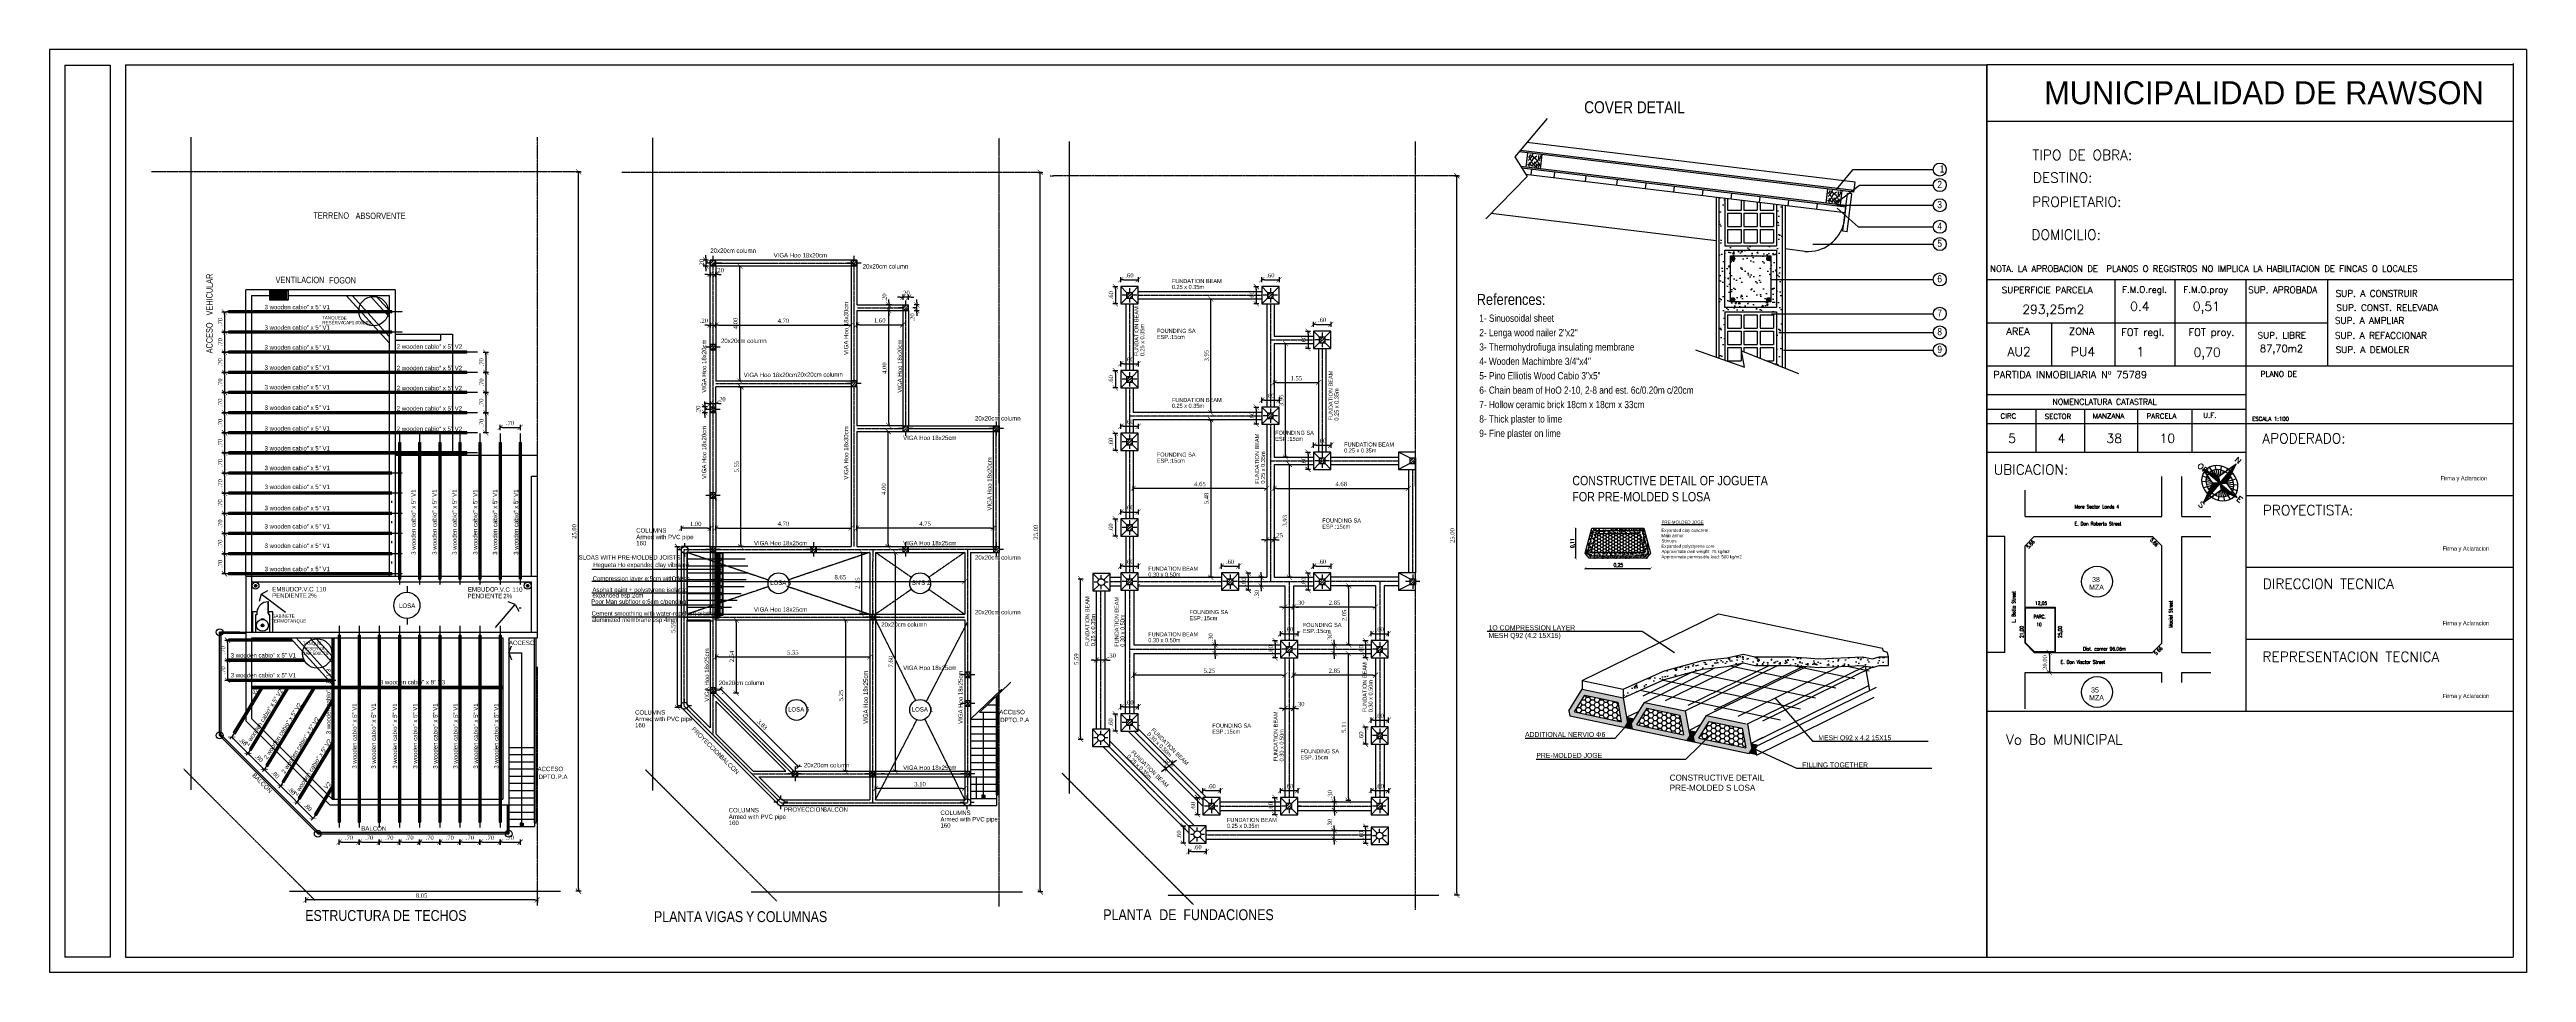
# Paper-space layout 'ESTRUCTURA' of a CAD drawing. Header units: millimetres. Extents: x 13 to 875, y 10 to 330.
# The model-space entities are those that its viewports show. They can reach past a viewport. Long polylines and large blocks are cut down to what shows.
import ezdxf
from ezdxf.enums import TextEntityAlignment as Align

# ---------------------------------------------------------------- set-up
doc = ezdxf.new("R2010")
doc.units = ezdxf.units.MM
doc.linetypes.add('ACAD_ISO02W100', pattern=[15, 12, -3])
doc.linetypes.add('ACAD_ISO04W100', pattern=[30, 24, -3, 0, -3])
for name, color, linetype in [('10-COTA-PARC-Esc-75', 4, 'Continuous'), ('10-SOLADOS', 15, 'Continuous'), ('CALLESNOMBRE', 7, 'Continuous'), ('CARATULA', 7, 'Continuous'), ('CARATULA B', 7, 'Continuous'), ('Carpinteria', 2, 'Continuous'), ('cinco', 4, 'Continuous'), ('cotas parciales', 7, 'Continuous'), ('dos', 2, 'Continuous'), ('HATCH', 8, 'Continuous'), ('tres', 3, 'Continuous'), ('uno', 1, 'Continuous'), ('VIGUETAS PREMOLDEADAS', 30, 'Continuous')]:
    doc.layers.add(name, color=color, linetype=linetype)
doc.layers.add('Ventanas', color=7, linetype='Continuous', plot=False)
doc.layers.get('Ventanas').off()
doc.styles.add('COTAS', font='ROMANS', dxfattribs={"width": 0.7})
doc.styles.add('gardel', font='ARIALN.TTF')
doc.styles.add('NARROW', font='ARIALN.TTF')
doc.styles.add('PROV', font='times.ttf')
doc.styles.add('ROMANS', font='romans.shx', dxfattribs={"width": 0.85})
doc.styles.add('ROMANT', font='romant')
doc.styles.add('SANSSERIF', font='', dxfattribs={"height": 0.9})
doc.styles.add('STYLE1', font='romans.shx', dxfattribs={"width": 0.8, "height": 8})
doc.styles.add('STYLE2', font='')
doc.styles.get('SANSSERIF').set_extended_font_data('AvantGarde Bk BT')
doc.styles.get('STYLE2').set_extended_font_data('AvantGarde Md BT')
doc.dimstyles.new('COTA-S-S-2-50', dxfattribs={"dimscale": 1.5, "dimtxt": 0.1, "dimasz": 0.06, "dimexe": 0, "dimexo": 0, "dimgap": 0.08, "dimtad": 1, "dimzin": 4, "dimdsep": 46, "dimtxsty": 'COTAS', "dimblk1": 'M2_COTA', "dimblk2": 'M2_COTA', "dimsah": 1, "dimcen": 0.1, "dimse1": 1, "dimse2": 1, "dimclrd": 2, "dimclre": 256, "dimclrt": 6, "dimadec": 0, "dimazin": 0, "dimtfac": 1, "dimtix": 1, "dimtmove": 2, "dimatfit": 3, "dimldrblk": 'M2_COTA', "dimfxl": 1, "dimtolj": 1, "dimtzin": 4, "dimarcsym": 0})

# ---------------------------------------------------------------- blocks, each defined once
blk = doc.blocks.new('M2_COTA')
for p, q in [((-1, 0), (0, 0)), ((0, 1), (0, -1))]:
    blk.add_line(p, q)
at = {"const_width": 0.2}
blk.add_lwpolyline([(-1, -1), (1, 1)], dxfattribs=at)
blk = doc.blocks.new('*D75')
at = {"color": 252, "lineweight": -2, "ltscale": 0.05, "transparency": 16777216}
blk.add_line((343.606, 17.79), (343.606, 42.61), dxfattribs=at)
at = {"layer": 'Defpoints', "color": 0, "ltscale": 0.05, "transparency": 16777216}
for p in [(343.606, 42.7), (343.675, 42.7), (342.982, 17.7)]:
    blk.add_point(p, dxfattribs=at)
at = {"color": 252, "lineweight": -2, "ltscale": 0.05, "transparency": 16777216, "xscale": 0.09, "yscale": 0.09, "zscale": 0.09}
for p, rotation in [((343.606, 42.7), 90), ((343.606, 17.7), 270)]:
    blk.add_blockref('M2_COTA', p, dxfattribs=dict(at, rotation=rotation))
at = {"color": 0, "ltscale": 0.05, "transparency": 16777216, "insert": (343.455, 30.2), "char_height": 0.15, "attachment_point": 5, "rotation": 90, "style": 'PROV'}
blk.add_mtext('\\A1;25.00', dxfattribs=at)
blk = doc.blocks.new('*D76')
at = {"color": 252, "lineweight": -2, "ltscale": 0.05, "transparency": 16777216}
blk.add_line((342.084, 17.399), (334.214, 17.399), dxfattribs=at)
at = {"layer": 'Defpoints', "color": 0, "ltscale": 0.05, "transparency": 16777216}
for p in [(334.124, 18.467), (342.174, 17.967), (334.124, 17.399)]:
    blk.add_point(p, dxfattribs=at)
at = {"color": 252, "lineweight": -2, "ltscale": 0.05, "transparency": 16777216, "xscale": 0.09, "yscale": 0.09, "zscale": 0.09, "rotation": 180}
blk.add_blockref('M2_COTA', (334.124, 17.399), dxfattribs=at)
at = {"color": 252, "lineweight": -2, "ltscale": 0.05, "transparency": 16777216, "xscale": 0.09, "yscale": 0.09, "zscale": 0.09}
blk.add_blockref('M2_COTA', (342.174, 17.399), dxfattribs=at)
at = {"color": 0, "ltscale": 0.05, "transparency": 16777216, "insert": (338.149, 17.55), "char_height": 0.15, "attachment_point": 5, "style": 'PROV'}
blk.add_mtext('\\A1;8.05', dxfattribs=at)
blk = doc.blocks.new('*D77')
at = {"color": 252, "lineweight": -2, "ltscale": 0.05, "transparency": 16777216}
blk.add_line((335.367, 19.407), (335.887, 19.407), dxfattribs=at)
at = {"layer": 'Defpoints', "color": 0, "ltscale": 0.05, "transparency": 16777216}
for p in [(335.277, 19.918), (335.977, 19.918), (335.977, 19.407)]:
    blk.add_point(p, dxfattribs=at)
at = {"color": 252, "lineweight": -2, "ltscale": 0.05, "transparency": 16777216, "xscale": 0.09, "yscale": 0.09, "zscale": 0.09, "rotation": 180}
blk.add_blockref('M2_COTA', (335.277, 19.407), dxfattribs=at)
at = {"color": 252, "lineweight": -2, "ltscale": 0.05, "transparency": 16777216, "xscale": 0.09, "yscale": 0.09, "zscale": 0.09}
blk.add_blockref('M2_COTA', (335.977, 19.407), dxfattribs=at)
at = {"color": 0, "ltscale": 0.05, "transparency": 16777216, "insert": (335.627, 19.559), "char_height": 0.15, "attachment_point": 5, "style": 'PROV'}
blk.add_mtext('\\A1;.70', dxfattribs=at)
blk = doc.blocks.new('*D78')
at = {"color": 252, "lineweight": -2, "ltscale": 0.05, "transparency": 16777216}
blk.add_line((336.067, 19.407), (336.587, 19.407), dxfattribs=at)
at = {"layer": 'Defpoints', "color": 0, "ltscale": 0.05, "transparency": 16777216}
for p in [(335.977, 19.918), (336.677, 19.918), (336.677, 19.407)]:
    blk.add_point(p, dxfattribs=at)
at = {"color": 252, "lineweight": -2, "ltscale": 0.05, "transparency": 16777216, "xscale": 0.09, "yscale": 0.09, "zscale": 0.09, "rotation": 180}
blk.add_blockref('M2_COTA', (335.977, 19.407), dxfattribs=at)
at = {"color": 252, "lineweight": -2, "ltscale": 0.05, "transparency": 16777216, "xscale": 0.09, "yscale": 0.09, "zscale": 0.09}
blk.add_blockref('M2_COTA', (336.677, 19.407), dxfattribs=at)
at = {"color": 0, "ltscale": 0.05, "transparency": 16777216, "insert": (336.327, 19.559), "char_height": 0.15, "attachment_point": 5, "style": 'PROV'}
blk.add_mtext('\\A1;.70', dxfattribs=at)
blk = doc.blocks.new('*D79')
at = {"color": 252, "lineweight": -2, "ltscale": 0.05, "transparency": 16777216}
blk.add_line((336.767, 19.407), (337.287, 19.407), dxfattribs=at)
at = {"layer": 'Defpoints', "color": 0, "ltscale": 0.05, "transparency": 16777216}
for p in [(336.677, 19.918), (337.377, 19.918), (337.377, 19.407)]:
    blk.add_point(p, dxfattribs=at)
at = {"color": 252, "lineweight": -2, "ltscale": 0.05, "transparency": 16777216, "xscale": 0.09, "yscale": 0.09, "zscale": 0.09, "rotation": 180}
blk.add_blockref('M2_COTA', (336.677, 19.407), dxfattribs=at)
at = {"color": 252, "lineweight": -2, "ltscale": 0.05, "transparency": 16777216, "xscale": 0.09, "yscale": 0.09, "zscale": 0.09}
blk.add_blockref('M2_COTA', (337.377, 19.407), dxfattribs=at)
at = {"color": 0, "ltscale": 0.05, "transparency": 16777216, "insert": (337.027, 19.559), "char_height": 0.15, "attachment_point": 5, "style": 'PROV'}
blk.add_mtext('\\A1;.70', dxfattribs=at)
blk = doc.blocks.new('*D80')
at = {"color": 252, "lineweight": -2, "ltscale": 0.05, "transparency": 16777216}
blk.add_line((337.467, 19.407), (337.987, 19.407), dxfattribs=at)
at = {"layer": 'Defpoints', "color": 0, "ltscale": 0.05, "transparency": 16777216}
for p in [(337.377, 19.918), (338.077, 19.918), (338.077, 19.407)]:
    blk.add_point(p, dxfattribs=at)
at = {"color": 252, "lineweight": -2, "ltscale": 0.05, "transparency": 16777216, "xscale": 0.09, "yscale": 0.09, "zscale": 0.09, "rotation": 180}
blk.add_blockref('M2_COTA', (337.377, 19.407), dxfattribs=at)
at = {"color": 252, "lineweight": -2, "ltscale": 0.05, "transparency": 16777216, "xscale": 0.09, "yscale": 0.09, "zscale": 0.09}
blk.add_blockref('M2_COTA', (338.077, 19.407), dxfattribs=at)
at = {"color": 0, "ltscale": 0.05, "transparency": 16777216, "insert": (337.727, 19.559), "char_height": 0.15, "attachment_point": 5, "style": 'PROV'}
blk.add_mtext('\\A1;.70', dxfattribs=at)
blk = doc.blocks.new('*D81')
at = {"color": 252, "lineweight": -2, "ltscale": 0.05, "transparency": 16777216}
blk.add_line((338.167, 19.407), (338.687, 19.407), dxfattribs=at)
at = {"layer": 'Defpoints', "color": 0, "ltscale": 0.05, "transparency": 16777216}
for p in [(338.077, 19.918), (338.777, 19.918), (338.777, 19.407)]:
    blk.add_point(p, dxfattribs=at)
at = {"color": 252, "lineweight": -2, "ltscale": 0.05, "transparency": 16777216, "xscale": 0.09, "yscale": 0.09, "zscale": 0.09, "rotation": 180}
blk.add_blockref('M2_COTA', (338.077, 19.407), dxfattribs=at)
at = {"color": 252, "lineweight": -2, "ltscale": 0.05, "transparency": 16777216, "xscale": 0.09, "yscale": 0.09, "zscale": 0.09}
blk.add_blockref('M2_COTA', (338.777, 19.407), dxfattribs=at)
at = {"color": 0, "ltscale": 0.05, "transparency": 16777216, "insert": (338.427, 19.559), "char_height": 0.15, "attachment_point": 5, "style": 'PROV'}
blk.add_mtext('\\A1;.70', dxfattribs=at)
blk = doc.blocks.new('*D82')
at = {"color": 252, "lineweight": -2, "ltscale": 0.05, "transparency": 16777216}
blk.add_line((338.867, 19.407), (339.387, 19.407), dxfattribs=at)
at = {"layer": 'Defpoints', "color": 0, "ltscale": 0.05, "transparency": 16777216}
for p in [(338.777, 19.918), (339.477, 19.918), (339.477, 19.407)]:
    blk.add_point(p, dxfattribs=at)
at = {"color": 252, "lineweight": -2, "ltscale": 0.05, "transparency": 16777216, "xscale": 0.09, "yscale": 0.09, "zscale": 0.09, "rotation": 180}
blk.add_blockref('M2_COTA', (338.777, 19.407), dxfattribs=at)
at = {"color": 252, "lineweight": -2, "ltscale": 0.05, "transparency": 16777216, "xscale": 0.09, "yscale": 0.09, "zscale": 0.09}
blk.add_blockref('M2_COTA', (339.477, 19.407), dxfattribs=at)
at = {"color": 0, "ltscale": 0.05, "transparency": 16777216, "insert": (339.127, 19.559), "char_height": 0.15, "attachment_point": 5, "style": 'PROV'}
blk.add_mtext('\\A1;.70', dxfattribs=at)
blk = doc.blocks.new('*D83')
at = {"color": 252, "lineweight": -2, "ltscale": 0.05, "transparency": 16777216}
blk.add_line((339.567, 19.407), (340.087, 19.407), dxfattribs=at)
at = {"layer": 'Defpoints', "color": 0, "ltscale": 0.05, "transparency": 16777216}
for p in [(339.477, 19.918), (340.177, 19.918), (340.177, 19.407)]:
    blk.add_point(p, dxfattribs=at)
at = {"color": 252, "lineweight": -2, "ltscale": 0.05, "transparency": 16777216, "xscale": 0.09, "yscale": 0.09, "zscale": 0.09, "rotation": 180}
blk.add_blockref('M2_COTA', (339.477, 19.407), dxfattribs=at)
at = {"color": 252, "lineweight": -2, "ltscale": 0.05, "transparency": 16777216, "xscale": 0.09, "yscale": 0.09, "zscale": 0.09}
blk.add_blockref('M2_COTA', (340.177, 19.407), dxfattribs=at)
at = {"color": 0, "ltscale": 0.05, "transparency": 16777216, "insert": (339.827, 19.559), "char_height": 0.15, "attachment_point": 5, "style": 'PROV'}
blk.add_mtext('\\A1;.70', dxfattribs=at)
blk = doc.blocks.new('*D84')
at = {"color": 252, "lineweight": -2, "ltscale": 0.05, "transparency": 16777216}
blk.add_line((340.267, 19.407), (340.787, 19.407), dxfattribs=at)
at = {"layer": 'Defpoints', "color": 0, "ltscale": 0.05, "transparency": 16777216}
for p in [(340.177, 19.918), (340.877, 19.918), (340.877, 19.407)]:
    blk.add_point(p, dxfattribs=at)
at = {"color": 252, "lineweight": -2, "ltscale": 0.05, "transparency": 16777216, "xscale": 0.09, "yscale": 0.09, "zscale": 0.09, "rotation": 180}
blk.add_blockref('M2_COTA', (340.177, 19.407), dxfattribs=at)
at = {"color": 252, "lineweight": -2, "ltscale": 0.05, "transparency": 16777216, "xscale": 0.09, "yscale": 0.09, "zscale": 0.09}
blk.add_blockref('M2_COTA', (340.877, 19.407), dxfattribs=at)
at = {"color": 0, "ltscale": 0.05, "transparency": 16777216, "insert": (340.527, 19.559), "char_height": 0.15, "attachment_point": 5, "style": 'PROV'}
blk.add_mtext('\\A1;.70', dxfattribs=at)
blk = doc.blocks.new('*D85')
at = {"color": 252, "lineweight": -2, "ltscale": 0.05, "transparency": 16777216}
blk.add_line((340.967, 19.407), (341.487, 19.407), dxfattribs=at)
at = {"layer": 'Defpoints', "color": 0, "ltscale": 0.05, "transparency": 16777216}
for p in [(340.877, 19.918), (341.577, 19.918), (341.577, 19.407)]:
    blk.add_point(p, dxfattribs=at)
at = {"color": 252, "lineweight": -2, "ltscale": 0.05, "transparency": 16777216, "xscale": 0.09, "yscale": 0.09, "zscale": 0.09, "rotation": 180}
blk.add_blockref('M2_COTA', (340.877, 19.407), dxfattribs=at)
at = {"color": 252, "lineweight": -2, "ltscale": 0.05, "transparency": 16777216, "xscale": 0.09, "yscale": 0.09, "zscale": 0.09}
blk.add_blockref('M2_COTA', (341.577, 19.407), dxfattribs=at)
at = {"color": 0, "ltscale": 0.05, "transparency": 16777216, "insert": (341.227, 19.559), "char_height": 0.15, "attachment_point": 5, "style": 'PROV'}
blk.add_mtext('\\A1;.70', dxfattribs=at)
blk = doc.blocks.new('*D86')
at = {"color": 252, "lineweight": -2, "ltscale": 0.05, "transparency": 16777216}
blk.add_line((331.4, 26.333), (331.4, 25.813), dxfattribs=at)
at = {"layer": 'Defpoints', "color": 0, "ltscale": 0.05, "transparency": 16777216}
for p in [(331.509, 26.423), (331.4, 25.723), (331.509, 25.723)]:
    blk.add_point(p, dxfattribs=at)
at = {"color": 252, "lineweight": -2, "ltscale": 0.05, "transparency": 16777216, "xscale": 0.09, "yscale": 0.09, "zscale": 0.09}
for p, rotation in [((331.4, 26.423), 90), ((331.4, 25.723), 270)]:
    blk.add_blockref('M2_COTA', p, dxfattribs=dict(at, rotation=rotation))
at = {"color": 0, "ltscale": 0.05, "transparency": 16777216, "insert": (331.248, 26.073), "char_height": 0.15, "attachment_point": 5, "rotation": 90, "style": 'PROV'}
blk.add_mtext('\\A1;.70', dxfattribs=at)
blk = doc.blocks.new('*D87')
at = {"color": 252, "lineweight": -2, "ltscale": 0.05, "transparency": 16777216}
blk.add_line((331.4, 25.633), (331.4, 25.113), dxfattribs=at)
at = {"layer": 'Defpoints', "color": 0, "ltscale": 0.05, "transparency": 16777216}
for p in [(331.509, 25.723), (331.4, 25.023), (331.509, 25.023)]:
    blk.add_point(p, dxfattribs=at)
at = {"color": 252, "lineweight": -2, "ltscale": 0.05, "transparency": 16777216, "xscale": 0.09, "yscale": 0.09, "zscale": 0.09}
for p, rotation in [((331.4, 25.723), 90), ((331.4, 25.023), 270)]:
    blk.add_blockref('M2_COTA', p, dxfattribs=dict(at, rotation=rotation))
at = {"color": 0, "ltscale": 0.05, "transparency": 16777216, "insert": (331.248, 25.373), "char_height": 0.15, "attachment_point": 5, "rotation": 90, "style": 'PROV'}
blk.add_mtext('\\A1;.70', dxfattribs=at)
blk = doc.blocks.new('*D88')
at = {"color": 252, "lineweight": -2, "ltscale": 0.05, "transparency": 16777216}
blk.add_line((331.296, 29.337), (331.296, 28.817), dxfattribs=at)
at = {"layer": 'Defpoints', "color": 0, "ltscale": 0.05, "transparency": 16777216}
for p in [(331.405, 29.427), (331.296, 28.727), (331.405, 28.727)]:
    blk.add_point(p, dxfattribs=at)
at = {"color": 252, "lineweight": -2, "ltscale": 0.05, "transparency": 16777216, "xscale": 0.09, "yscale": 0.09, "zscale": 0.09}
for p, rotation in [((331.296, 29.427), 90), ((331.296, 28.727), 270)]:
    blk.add_blockref('M2_COTA', p, dxfattribs=dict(at, rotation=rotation))
at = {"color": 0, "ltscale": 0.05, "transparency": 16777216, "insert": (331.144, 29.077), "char_height": 0.15, "attachment_point": 5, "rotation": 90, "style": 'PROV'}
blk.add_mtext('\\A1;.70', dxfattribs=at)
blk = doc.blocks.new('*D89')
at = {"color": 252, "lineweight": -2, "ltscale": 0.05, "transparency": 16777216}
blk.add_line((331.296, 30.037), (331.296, 29.517), dxfattribs=at)
at = {"layer": 'Defpoints', "color": 0, "ltscale": 0.05, "transparency": 16777216}
for p in [(331.405, 30.127), (331.296, 29.427), (331.405, 29.427)]:
    blk.add_point(p, dxfattribs=at)
at = {"color": 252, "lineweight": -2, "ltscale": 0.05, "transparency": 16777216, "xscale": 0.09, "yscale": 0.09, "zscale": 0.09}
for p, rotation in [((331.296, 30.127), 90), ((331.296, 29.427), 270)]:
    blk.add_blockref('M2_COTA', p, dxfattribs=dict(at, rotation=rotation))
at = {"color": 0, "ltscale": 0.05, "transparency": 16777216, "insert": (331.144, 29.777), "char_height": 0.15, "attachment_point": 5, "rotation": 90, "style": 'PROV'}
blk.add_mtext('\\A1;.70', dxfattribs=at)
blk = doc.blocks.new('*D90')
at = {"color": 252, "lineweight": -2, "ltscale": 0.05, "transparency": 16777216}
blk.add_line((331.296, 30.737), (331.296, 30.217), dxfattribs=at)
at = {"layer": 'Defpoints', "color": 0, "ltscale": 0.05, "transparency": 16777216}
for p in [(331.405, 30.827), (331.296, 30.127), (331.405, 30.127)]:
    blk.add_point(p, dxfattribs=at)
at = {"color": 252, "lineweight": -2, "ltscale": 0.05, "transparency": 16777216, "xscale": 0.09, "yscale": 0.09, "zscale": 0.09}
for p, rotation in [((331.296, 30.827), 90), ((331.296, 30.127), 270)]:
    blk.add_blockref('M2_COTA', p, dxfattribs=dict(at, rotation=rotation))
at = {"color": 0, "ltscale": 0.05, "transparency": 16777216, "insert": (331.144, 30.477), "char_height": 0.15, "attachment_point": 5, "rotation": 90, "style": 'PROV'}
blk.add_mtext('\\A1;.70', dxfattribs=at)
blk = doc.blocks.new('*D91')
at = {"color": 252, "lineweight": -2, "ltscale": 0.05, "transparency": 16777216}
blk.add_line((331.296, 31.437), (331.296, 30.917), dxfattribs=at)
at = {"layer": 'Defpoints', "color": 0, "ltscale": 0.05, "transparency": 16777216}
for p in [(331.405, 31.527), (331.296, 30.827), (331.405, 30.827)]:
    blk.add_point(p, dxfattribs=at)
at = {"color": 252, "lineweight": -2, "ltscale": 0.05, "transparency": 16777216, "xscale": 0.09, "yscale": 0.09, "zscale": 0.09}
for p, rotation in [((331.296, 31.527), 90), ((331.296, 30.827), 270)]:
    blk.add_blockref('M2_COTA', p, dxfattribs=dict(at, rotation=rotation))
at = {"color": 0, "ltscale": 0.05, "transparency": 16777216, "insert": (331.144, 31.177), "char_height": 0.15, "attachment_point": 5, "rotation": 90, "style": 'PROV'}
blk.add_mtext('\\A1;.70', dxfattribs=at)
blk = doc.blocks.new('*D92')
at = {"color": 252, "lineweight": -2, "ltscale": 0.05, "transparency": 16777216}
blk.add_line((331.296, 32.137), (331.296, 31.617), dxfattribs=at)
at = {"layer": 'Defpoints', "color": 0, "ltscale": 0.05, "transparency": 16777216}
for p in [(331.405, 32.227), (331.296, 31.527), (331.405, 31.527)]:
    blk.add_point(p, dxfattribs=at)
at = {"color": 252, "lineweight": -2, "ltscale": 0.05, "transparency": 16777216, "xscale": 0.09, "yscale": 0.09, "zscale": 0.09}
for p, rotation in [((331.296, 32.227), 90), ((331.296, 31.527), 270)]:
    blk.add_blockref('M2_COTA', p, dxfattribs=dict(at, rotation=rotation))
at = {"color": 0, "ltscale": 0.05, "transparency": 16777216, "insert": (331.144, 31.877), "char_height": 0.15, "attachment_point": 5, "rotation": 90, "style": 'PROV'}
blk.add_mtext('\\A1;.70', dxfattribs=at)
blk = doc.blocks.new('*D93')
at = {"color": 252, "lineweight": -2, "ltscale": 0.05, "transparency": 16777216}
blk.add_line((331.296, 32.837), (331.296, 32.317), dxfattribs=at)
at = {"layer": 'Defpoints', "color": 0, "ltscale": 0.05, "transparency": 16777216}
for p in [(331.405, 32.927), (331.296, 32.227), (331.405, 32.227)]:
    blk.add_point(p, dxfattribs=at)
at = {"color": 252, "lineweight": -2, "ltscale": 0.05, "transparency": 16777216, "xscale": 0.09, "yscale": 0.09, "zscale": 0.09}
for p, rotation in [((331.296, 32.927), 90), ((331.296, 32.227), 270)]:
    blk.add_blockref('M2_COTA', p, dxfattribs=dict(at, rotation=rotation))
at = {"color": 0, "ltscale": 0.05, "transparency": 16777216, "insert": (331.144, 32.577), "char_height": 0.15, "attachment_point": 5, "rotation": 90, "style": 'PROV'}
blk.add_mtext('\\A1;.70', dxfattribs=at)
blk = doc.blocks.new('*D94')
at = {"color": 252, "lineweight": -2, "ltscale": 0.05, "transparency": 16777216}
blk.add_line((331.296, 33.537), (331.296, 33.017), dxfattribs=at)
at = {"layer": 'Defpoints', "color": 0, "ltscale": 0.05, "transparency": 16777216}
for p in [(331.405, 33.627), (331.296, 32.927), (331.405, 32.927)]:
    blk.add_point(p, dxfattribs=at)
at = {"color": 252, "lineweight": -2, "ltscale": 0.05, "transparency": 16777216, "xscale": 0.09, "yscale": 0.09, "zscale": 0.09}
for p, rotation in [((331.296, 33.627), 90), ((331.296, 32.927), 270)]:
    blk.add_blockref('M2_COTA', p, dxfattribs=dict(at, rotation=rotation))
at = {"color": 0, "ltscale": 0.05, "transparency": 16777216, "insert": (331.144, 33.277), "char_height": 0.15, "attachment_point": 5, "rotation": 90, "style": 'PROV'}
blk.add_mtext('\\A1;.70', dxfattribs=at)
blk = doc.blocks.new('*D95')
at = {"color": 252, "lineweight": -2, "ltscale": 0.05, "transparency": 16777216}
blk.add_line((331.296, 34.237), (331.296, 33.717), dxfattribs=at)
at = {"layer": 'Defpoints', "color": 0, "ltscale": 0.05, "transparency": 16777216}
for p in [(331.405, 34.327), (331.296, 33.627), (331.405, 33.627)]:
    blk.add_point(p, dxfattribs=at)
at = {"color": 252, "lineweight": -2, "ltscale": 0.05, "transparency": 16777216, "xscale": 0.09, "yscale": 0.09, "zscale": 0.09}
for p, rotation in [((331.296, 34.327), 90), ((331.296, 33.627), 270)]:
    blk.add_blockref('M2_COTA', p, dxfattribs=dict(at, rotation=rotation))
at = {"color": 0, "ltscale": 0.05, "transparency": 16777216, "insert": (331.144, 33.977), "char_height": 0.15, "attachment_point": 5, "rotation": 90, "style": 'PROV'}
blk.add_mtext('\\A1;.70', dxfattribs=at)
blk = doc.blocks.new('*D96')
at = {"color": 252, "lineweight": -2, "ltscale": 0.05, "transparency": 16777216}
blk.add_line((331.296, 34.937), (331.296, 34.417), dxfattribs=at)
at = {"layer": 'Defpoints', "color": 0, "ltscale": 0.05, "transparency": 16777216}
for p in [(331.405, 35.027), (331.296, 34.327), (331.405, 34.327)]:
    blk.add_point(p, dxfattribs=at)
at = {"color": 252, "lineweight": -2, "ltscale": 0.05, "transparency": 16777216, "xscale": 0.09, "yscale": 0.09, "zscale": 0.09}
for p, rotation in [((331.296, 35.027), 90), ((331.296, 34.327), 270)]:
    blk.add_blockref('M2_COTA', p, dxfattribs=dict(at, rotation=rotation))
at = {"color": 0, "ltscale": 0.05, "transparency": 16777216, "insert": (331.144, 34.677), "char_height": 0.15, "attachment_point": 5, "rotation": 90, "style": 'PROV'}
blk.add_mtext('\\A1;.70', dxfattribs=at)
blk = doc.blocks.new('*D97')
at = {"color": 252, "lineweight": -2, "ltscale": 0.05, "transparency": 16777216}
blk.add_line((331.296, 35.637), (331.296, 35.117), dxfattribs=at)
at = {"layer": 'Defpoints', "color": 0, "ltscale": 0.05, "transparency": 16777216}
for p in [(331.405, 35.727), (331.296, 35.027), (331.405, 35.027)]:
    blk.add_point(p, dxfattribs=at)
at = {"color": 252, "lineweight": -2, "ltscale": 0.05, "transparency": 16777216, "xscale": 0.09, "yscale": 0.09, "zscale": 0.09}
for p, rotation in [((331.296, 35.727), 90), ((331.296, 35.027), 270)]:
    blk.add_blockref('M2_COTA', p, dxfattribs=dict(at, rotation=rotation))
at = {"color": 0, "ltscale": 0.05, "transparency": 16777216, "insert": (331.144, 35.377), "char_height": 0.15, "attachment_point": 5, "rotation": 90, "style": 'PROV'}
blk.add_mtext('\\A1;.70', dxfattribs=at)
blk = doc.blocks.new('*D98')
at = {"color": 252, "lineweight": -2, "ltscale": 0.05, "transparency": 16777216}
blk.add_line((331.296, 36.337), (331.296, 35.817), dxfattribs=at)
at = {"layer": 'Defpoints', "color": 0, "ltscale": 0.05, "transparency": 16777216}
for p in [(331.405, 36.427), (331.296, 35.727), (331.405, 35.727)]:
    blk.add_point(p, dxfattribs=at)
at = {"color": 252, "lineweight": -2, "ltscale": 0.05, "transparency": 16777216, "xscale": 0.09, "yscale": 0.09, "zscale": 0.09}
for p, rotation in [((331.296, 36.427), 90), ((331.296, 35.727), 270)]:
    blk.add_blockref('M2_COTA', p, dxfattribs=dict(at, rotation=rotation))
at = {"color": 0, "ltscale": 0.05, "transparency": 16777216, "insert": (331.144, 36.077), "char_height": 0.15, "attachment_point": 5, "rotation": 90, "style": 'PROV'}
blk.add_mtext('\\A1;.70', dxfattribs=at)
blk = doc.blocks.new('*D99')
at = {"color": 252, "lineweight": -2, "ltscale": 0.05, "transparency": 16777216}
blk.add_line((331.296, 37.037), (331.296, 36.517), dxfattribs=at)
at = {"layer": 'Defpoints', "color": 0, "ltscale": 0.05, "transparency": 16777216}
for p in [(331.405, 37.127), (331.296, 36.427), (331.405, 36.427)]:
    blk.add_point(p, dxfattribs=at)
at = {"color": 252, "lineweight": -2, "ltscale": 0.05, "transparency": 16777216, "xscale": 0.09, "yscale": 0.09, "zscale": 0.09}
for p, rotation in [((331.296, 37.127), 90), ((331.296, 36.427), 270)]:
    blk.add_blockref('M2_COTA', p, dxfattribs=dict(at, rotation=rotation))
at = {"color": 0, "ltscale": 0.05, "transparency": 16777216, "insert": (331.144, 36.777), "char_height": 0.15, "attachment_point": 5, "rotation": 90, "style": 'PROV'}
blk.add_mtext('\\A1;.70', dxfattribs=at)
blk = doc.blocks.new('*D100')
at = {"color": 252, "lineweight": -2, "ltscale": 0.05, "transparency": 16777216}
blk.add_line((331.296, 37.737), (331.296, 37.217), dxfattribs=at)
at = {"layer": 'Defpoints', "color": 0, "ltscale": 0.05, "transparency": 16777216}
for p in [(331.405, 37.827), (331.296, 37.127), (331.405, 37.127)]:
    blk.add_point(p, dxfattribs=at)
at = {"color": 252, "lineweight": -2, "ltscale": 0.05, "transparency": 16777216, "xscale": 0.09, "yscale": 0.09, "zscale": 0.09}
for p, rotation in [((331.296, 37.827), 90), ((331.296, 37.127), 270)]:
    blk.add_blockref('M2_COTA', p, dxfattribs=dict(at, rotation=rotation))
at = {"color": 0, "ltscale": 0.05, "transparency": 16777216, "insert": (331.144, 37.477), "char_height": 0.15, "attachment_point": 5, "rotation": 90, "style": 'PROV'}
blk.add_mtext('\\A1;.70', dxfattribs=at)
blk = doc.blocks.new('*D101')
at = {"color": 252, "lineweight": -2, "ltscale": 0.05, "transparency": 16777216}
blk.add_line((340.381, 36.337), (340.381, 35.817), dxfattribs=at)
at = {"layer": 'Defpoints', "color": 0, "ltscale": 0.05, "transparency": 16777216}
for p in [(340.091, 36.427), (340.091, 35.727), (340.381, 35.727)]:
    blk.add_point(p, dxfattribs=at)
at = {"color": 252, "lineweight": -2, "ltscale": 0.05, "transparency": 16777216, "xscale": 0.09, "yscale": 0.09, "zscale": 0.09}
for p, rotation in [((340.381, 36.427), 90), ((340.381, 35.727), 270)]:
    blk.add_blockref('M2_COTA', p, dxfattribs=dict(at, rotation=rotation))
at = {"color": 0, "ltscale": 0.05, "transparency": 16777216, "insert": (340.229, 36.077), "char_height": 0.15, "attachment_point": 5, "rotation": 90, "style": 'PROV'}
blk.add_mtext('\\A1;.70', dxfattribs=at)
blk = doc.blocks.new('*D102')
at = {"color": 252, "lineweight": -2, "ltscale": 0.05, "transparency": 16777216}
blk.add_line((340.381, 35.637), (340.381, 35.117), dxfattribs=at)
at = {"layer": 'Defpoints', "color": 0, "ltscale": 0.05, "transparency": 16777216}
for p in [(340.091, 35.727), (340.091, 35.027), (340.381, 35.027)]:
    blk.add_point(p, dxfattribs=at)
at = {"color": 252, "lineweight": -2, "ltscale": 0.05, "transparency": 16777216, "xscale": 0.09, "yscale": 0.09, "zscale": 0.09}
for p, rotation in [((340.381, 35.727), 90), ((340.381, 35.027), 270)]:
    blk.add_blockref('M2_COTA', p, dxfattribs=dict(at, rotation=rotation))
at = {"color": 0, "ltscale": 0.05, "transparency": 16777216, "insert": (340.229, 35.377), "char_height": 0.15, "attachment_point": 5, "rotation": 90, "style": 'PROV'}
blk.add_mtext('\\A1;.70', dxfattribs=at)
blk = doc.blocks.new('*D103')
at = {"color": 252, "lineweight": -2, "ltscale": 0.05, "transparency": 16777216}
blk.add_line((340.381, 34.937), (340.381, 34.417), dxfattribs=at)
at = {"layer": 'Defpoints', "color": 0, "ltscale": 0.05, "transparency": 16777216}
for p in [(340.091, 35.027), (340.091, 34.327), (340.381, 34.327)]:
    blk.add_point(p, dxfattribs=at)
at = {"color": 252, "lineweight": -2, "ltscale": 0.05, "transparency": 16777216, "xscale": 0.09, "yscale": 0.09, "zscale": 0.09}
for p, rotation in [((340.381, 35.027), 90), ((340.381, 34.327), 270)]:
    blk.add_blockref('M2_COTA', p, dxfattribs=dict(at, rotation=rotation))
at = {"color": 0, "ltscale": 0.05, "transparency": 16777216, "insert": (340.229, 34.677), "char_height": 0.15, "attachment_point": 5, "rotation": 90, "style": 'PROV'}
blk.add_mtext('\\A1;.70', dxfattribs=at)
blk = doc.blocks.new('*D104')
at = {"color": 252, "lineweight": -2, "ltscale": 0.05, "transparency": 16777216}
blk.add_line((340.381, 34.937), (340.381, 34.417), dxfattribs=at)
at = {"layer": 'Defpoints', "color": 0, "ltscale": 0.05, "transparency": 16777216}
for p in [(340.091, 35.027), (340.091, 34.327), (340.381, 34.327)]:
    blk.add_point(p, dxfattribs=at)
at = {"color": 252, "lineweight": -2, "ltscale": 0.05, "transparency": 16777216, "xscale": 0.09, "yscale": 0.09, "zscale": 0.09}
for p, rotation in [((340.381, 35.027), 90), ((340.381, 34.327), 270)]:
    blk.add_blockref('M2_COTA', p, dxfattribs=dict(at, rotation=rotation))
at = {"color": 0, "ltscale": 0.05, "transparency": 16777216, "insert": (340.229, 34.677), "char_height": 0.15, "attachment_point": 5, "rotation": 90, "style": 'PROV'}
blk.add_mtext('\\A1;.70', dxfattribs=at)
blk = doc.blocks.new('*D105')
at = {"color": 252, "lineweight": -2, "ltscale": 0.05, "transparency": 16777216}
blk.add_line((340.381, 34.237), (340.381, 33.717), dxfattribs=at)
at = {"layer": 'Defpoints', "color": 0, "ltscale": 0.05, "transparency": 16777216}
for p in [(340.091, 34.327), (340.091, 33.627), (340.381, 33.627)]:
    blk.add_point(p, dxfattribs=at)
at = {"color": 252, "lineweight": -2, "ltscale": 0.05, "transparency": 16777216, "xscale": 0.09, "yscale": 0.09, "zscale": 0.09}
for p, rotation in [((340.381, 34.327), 90), ((340.381, 33.627), 270)]:
    blk.add_blockref('M2_COTA', p, dxfattribs=dict(at, rotation=rotation))
at = {"color": 0, "ltscale": 0.05, "transparency": 16777216, "insert": (340.229, 33.977), "char_height": 0.15, "attachment_point": 5, "rotation": 90, "style": 'PROV'}
blk.add_mtext('\\A1;.70', dxfattribs=at)
blk = doc.blocks.new('*D106')
at = {"color": 252, "lineweight": -2, "ltscale": 0.05, "transparency": 16777216}
blk.add_line((340.967, 33.816), (341.487, 33.816), dxfattribs=at)
at = {"layer": 'Defpoints', "color": 0, "ltscale": 0.05, "transparency": 16777216}
for p in [(340.877, 33.615), (341.577, 33.816), (341.577, 33.615)]:
    blk.add_point(p, dxfattribs=at)
at = {"color": 252, "lineweight": -2, "ltscale": 0.05, "transparency": 16777216, "xscale": 0.09, "yscale": 0.09, "zscale": 0.09, "rotation": 180}
blk.add_blockref('M2_COTA', (340.877, 33.816), dxfattribs=at)
at = {"color": 252, "lineweight": -2, "ltscale": 0.05, "transparency": 16777216, "xscale": 0.09, "yscale": 0.09, "zscale": 0.09}
blk.add_blockref('M2_COTA', (341.577, 33.816), dxfattribs=at)
at = {"color": 0, "ltscale": 0.05, "transparency": 16777216, "insert": (341.227, 33.967), "char_height": 0.15, "attachment_point": 5, "style": 'PROV'}
blk.add_mtext('\\A1;.70', dxfattribs=at)
blk = doc.blocks.new('_ARCHTICK')
at = {"color": 0, "linetype": 'ByBlock', "const_width": 0.15}
blk.add_lwpolyline([(-0.5, -0.5), (0.5, 0.5)], dxfattribs=at)
blk = doc.blocks.new('*D113')
at = {"color": 252, "lineweight": -2, "ltscale": 0.05, "transparency": 16777216}
blk.add_line((366.526, 17.797), (366.526, 42.617), dxfattribs=at)
at = {"layer": 'Defpoints', "color": 0, "ltscale": 0.05, "transparency": 16777216}
for p in [(366.526, 42.707), (366.594, 42.707), (365.902, 17.707)]:
    blk.add_point(p, dxfattribs=at)
at = {"color": 252, "lineweight": -2, "ltscale": 0.05, "transparency": 16777216, "xscale": 0.09, "yscale": 0.09, "zscale": 0.09}
for p, rotation in [((366.526, 42.707), 90), ((366.526, 17.707), 270)]:
    blk.add_blockref('M2_COTA', p, dxfattribs=dict(at, rotation=rotation))
at = {"color": 0, "ltscale": 0.05, "transparency": 16777216, "insert": (366.374, 30.207), "char_height": 0.15, "attachment_point": 5, "rotation": 90, "style": 'PROV'}
blk.add_mtext('\\A1;25.00', dxfattribs=at)
blk = doc.blocks.new('*D114')
at = {"color": 252, "lineweight": -2, "ltscale": 0.05, "transparency": 16777216}
blk.add_line((355.334, 28.492), (363.807, 28.492), dxfattribs=at)
at = {"layer": 'Defpoints', "color": 0, "ltscale": 0.05, "transparency": 16777216}
for p in [(355.244, 29.507), (363.897, 29.507), (363.897, 28.492)]:
    blk.add_point(p, dxfattribs=at)
at = {"color": 252, "lineweight": -2, "ltscale": 0.05, "transparency": 16777216, "xscale": 0.09, "yscale": 0.09, "zscale": 0.09, "rotation": 180}
blk.add_blockref('M2_COTA', (355.244, 28.492), dxfattribs=at)
at = {"color": 252, "lineweight": -2, "ltscale": 0.05, "transparency": 16777216, "xscale": 0.09, "yscale": 0.09, "zscale": 0.09}
blk.add_blockref('M2_COTA', (363.897, 28.492), dxfattribs=at)
at = {"color": 0, "ltscale": 0.05, "transparency": 16777216, "insert": (359.571, 28.643), "char_height": 0.15, "attachment_point": 5, "style": 'PROV'}
blk.add_mtext('\\A1;8.65', dxfattribs=at)
blk = doc.blocks.new('*D115')
at = {"color": 252, "lineweight": -2, "ltscale": 0.05, "transparency": 16777216}
blk.add_line((361.478, 29.417), (361.478, 21.997), dxfattribs=at)
at = {"layer": 'Defpoints', "color": 0, "ltscale": 0.05, "transparency": 16777216}
for p in [(363.897, 29.507), (361.478, 21.907), (363.897, 21.907)]:
    blk.add_point(p, dxfattribs=at)
at = {"color": 252, "lineweight": -2, "ltscale": 0.05, "transparency": 16777216, "xscale": 0.09, "yscale": 0.09, "zscale": 0.09}
for p, rotation in [((361.478, 29.507), 90), ((361.478, 21.907), 270)]:
    blk.add_blockref('M2_COTA', p, dxfattribs=dict(at, rotation=rotation))
at = {"color": 0, "ltscale": 0.05, "transparency": 16777216, "insert": (361.326, 25.707), "char_height": 0.15, "attachment_point": 5, "rotation": 90, "style": 'PROV'}
blk.add_mtext('\\A1;7.60', dxfattribs=at)
blk = doc.blocks.new('*D116')
at = {"color": 252, "lineweight": -2, "ltscale": 0.05, "transparency": 16777216}
blk.add_line((331.611, 22.997), (332.05, 22.559), dxfattribs=at)
at = {"layer": 'Defpoints', "color": 0, "ltscale": 0.05, "transparency": 16777216}
for p in [(331.547, 23.06), (332.114, 22.495), (332.114, 22.495)]:
    blk.add_point(p, dxfattribs=at)
at = {"color": 252, "lineweight": -2, "ltscale": 0.05, "transparency": 16777216, "xscale": 0.09, "yscale": 0.09, "zscale": 0.09}
for p, rotation in [((331.547, 23.06), 135.0683886848487), ((332.114, 22.495), 315.0683886848487)]:
    blk.add_blockref('M2_COTA', p, dxfattribs=dict(at, rotation=rotation))
at = {"color": 0, "ltscale": 0.05, "transparency": 16777216, "insert": (331.937, 22.885), "char_height": 0.15, "attachment_point": 5, "rotation": 315.06839, "style": 'PROV'}
blk.add_mtext('\\A1;.80', dxfattribs=at)
blk = doc.blocks.new('*D117')
at = {"color": 252, "lineweight": -2, "ltscale": 0.05, "transparency": 16777216}
blk.add_line((332.176, 22.43), (332.616, 21.992), dxfattribs=at)
at = {"layer": 'Defpoints', "color": 0, "ltscale": 0.05, "transparency": 16777216}
for p in [(332.113, 22.494), (332.68, 21.928), (332.68, 21.928)]:
    blk.add_point(p, dxfattribs=at)
at = {"color": 252, "lineweight": -2, "ltscale": 0.05, "transparency": 16777216, "xscale": 0.09, "yscale": 0.09, "zscale": 0.09}
for p, rotation in [((332.113, 22.494), 135.0683886848487), ((332.68, 21.928), 315.0683886848487)]:
    blk.add_blockref('M2_COTA', p, dxfattribs=dict(at, rotation=rotation))
at = {"color": 0, "ltscale": 0.05, "transparency": 16777216, "insert": (332.503, 22.318), "char_height": 0.15, "attachment_point": 5, "rotation": 315.06839, "style": 'PROV'}
blk.add_mtext('\\A1;.80', dxfattribs=at)
blk = doc.blocks.new('*D118')
at = {"color": 252, "lineweight": -2, "ltscale": 0.05, "transparency": 16777216}
blk.add_line((332.742, 21.864), (333.182, 21.425), dxfattribs=at)
at = {"layer": 'Defpoints', "color": 0, "ltscale": 0.05, "transparency": 16777216}
for p in [(332.679, 21.927), (333.246, 21.362), (333.246, 21.362)]:
    blk.add_point(p, dxfattribs=at)
at = {"color": 252, "lineweight": -2, "ltscale": 0.05, "transparency": 16777216, "xscale": 0.09, "yscale": 0.09, "zscale": 0.09}
for p, rotation in [((332.679, 21.927), 135.0683886848487), ((333.246, 21.362), 315.0683886848487)]:
    blk.add_blockref('M2_COTA', p, dxfattribs=dict(at, rotation=rotation))
at = {"color": 0, "ltscale": 0.05, "transparency": 16777216, "insert": (333.069, 21.752), "char_height": 0.15, "attachment_point": 5, "rotation": 315.06839, "style": 'PROV'}
blk.add_mtext('\\A1;.80', dxfattribs=at)
blk = doc.blocks.new('*D119')
at = {"color": 252, "lineweight": -2, "ltscale": 0.05, "transparency": 16777216}
blk.add_line((333.308, 21.297), (333.748, 20.859), dxfattribs=at)
at = {"layer": 'Defpoints', "color": 0, "ltscale": 0.05, "transparency": 16777216}
for p in [(333.245, 21.361), (333.811, 20.795), (333.811, 20.795)]:
    blk.add_point(p, dxfattribs=at)
at = {"color": 252, "lineweight": -2, "ltscale": 0.05, "transparency": 16777216, "xscale": 0.09, "yscale": 0.09, "zscale": 0.09}
for p, rotation in [((333.245, 21.361), 135.0683886848487), ((333.811, 20.795), 315.0683886848487)]:
    blk.add_blockref('M2_COTA', p, dxfattribs=dict(at, rotation=rotation))
at = {"color": 0, "ltscale": 0.05, "transparency": 16777216, "insert": (333.635, 21.185), "char_height": 0.15, "attachment_point": 5, "rotation": 315.06839, "style": 'PROV'}
blk.add_mtext('\\A1;.80', dxfattribs=at)
blk = doc.blocks.new('*D120')
at = {"color": 252, "lineweight": -2, "ltscale": 0.05, "transparency": 16777216}
blk.add_line((333.874, 20.73), (334.314, 20.292), dxfattribs=at)
at = {"layer": 'Defpoints', "color": 0, "ltscale": 0.05, "transparency": 16777216}
for p in [(333.811, 20.794), (334.377, 20.229), (334.377, 20.229)]:
    blk.add_point(p, dxfattribs=at)
at = {"color": 252, "lineweight": -2, "ltscale": 0.05, "transparency": 16777216, "xscale": 0.09, "yscale": 0.09, "zscale": 0.09}
for p, rotation in [((333.811, 20.794), 135.0683886848487), ((334.377, 20.229), 315.0683886848487)]:
    blk.add_blockref('M2_COTA', p, dxfattribs=dict(at, rotation=rotation))
at = {"color": 0, "ltscale": 0.05, "transparency": 16777216, "insert": (334.201, 20.618), "char_height": 0.15, "attachment_point": 5, "rotation": 315.06839, "style": 'PROV'}
blk.add_mtext('\\A1;.80', dxfattribs=at)
blk = doc.blocks.new('*D121')
at = {"color": 252, "lineweight": -2, "ltscale": 0.05, "transparency": 16777216}
blk.add_line((356.081, 35.547), (356.081, 39.367), dxfattribs=at)
at = {"layer": 'Defpoints', "color": 0, "ltscale": 0.05, "transparency": 16777216}
for p in [(355.244, 39.457), (356.081, 39.457), (355.244, 35.457)]:
    blk.add_point(p, dxfattribs=at)
at = {"color": 252, "lineweight": -2, "ltscale": 0.05, "transparency": 16777216, "xscale": 0.09, "yscale": 0.09, "zscale": 0.09}
for p, rotation in [((356.081, 39.457), 90), ((356.081, 35.457), 270)]:
    blk.add_blockref('M2_COTA', p, dxfattribs=dict(at, rotation=rotation))
at = {"color": 0, "ltscale": 0.05, "transparency": 16777216, "insert": (355.929, 37.457), "char_height": 0.15, "attachment_point": 5, "rotation": 90, "style": 'PROV'}
blk.add_mtext('\\A1;4.00', dxfattribs=at)
blk = doc.blocks.new('*D122')
at = {"color": 252, "lineweight": -2, "ltscale": 0.05, "transparency": 16777216}
blk.add_line((356.114, 29.797), (356.114, 35.167), dxfattribs=at)
at = {"layer": 'Defpoints', "color": 0, "ltscale": 0.05, "transparency": 16777216}
for p in [(355.244, 35.257), (356.114, 35.257), (355.244, 29.707)]:
    blk.add_point(p, dxfattribs=at)
at = {"color": 252, "lineweight": -2, "ltscale": 0.05, "transparency": 16777216, "xscale": 0.09, "yscale": 0.09, "zscale": 0.09}
for p, rotation in [((356.114, 35.257), 90), ((356.114, 29.707), 270)]:
    blk.add_blockref('M2_COTA', p, dxfattribs=dict(at, rotation=rotation))
at = {"color": 0, "ltscale": 0.05, "transparency": 16777216, "insert": (355.963, 32.482), "char_height": 0.15, "attachment_point": 5, "rotation": 90, "style": 'PROV'}
blk.add_mtext('\\A1;5.55', dxfattribs=at)
blk = doc.blocks.new('*D123')
at = {"color": 252, "lineweight": -2, "ltscale": 0.05, "transparency": 16777216}
for p, q in [((354.858, 34.655), (354.858, 34.745)), ((354.858, 34.565), (354.858, 34.365)), ((354.858, 34.275), (354.858, 34.185))]:
    blk.add_line(p, q, dxfattribs=at)
at = {"layer": 'Defpoints', "color": 0, "ltscale": 0.05, "transparency": 16777216}
for p in [(354.858, 34.365), (355.044, 34.565), (355.044, 34.365)]:
    blk.add_point(p, dxfattribs=at)
at = {"color": 252, "lineweight": -2, "ltscale": 0.05, "transparency": 16777216, "xscale": 0.09, "yscale": 0.09, "zscale": 0.09}
for p, rotation in [((354.858, 34.565), 270), ((354.858, 34.365), 90)]:
    blk.add_blockref('M2_COTA', p, dxfattribs=dict(at, rotation=rotation))
at = {"color": 0, "ltscale": 0.05, "transparency": 16777216, "insert": (354.632, 34.465), "char_height": 0.15, "attachment_point": 5, "rotation": 90, "style": 'PROV'}
blk.add_mtext('\\A1;.20', dxfattribs=at)
blk = doc.blocks.new('*D124')
at = {"color": 252, "lineweight": -2, "ltscale": 0.05, "transparency": 16777216}
for p, q in [((354.954, 34.674), (354.864, 34.674)), ((355.044, 34.674), (355.244, 34.674)), ((355.334, 34.674), (355.424, 34.674))]:
    blk.add_line(p, q, dxfattribs=at)
at = {"layer": 'Defpoints', "color": 0, "ltscale": 0.05, "transparency": 16777216}
for p in [(355.044, 34.565), (355.244, 34.674), (355.244, 34.565)]:
    blk.add_point(p, dxfattribs=at)
at = {"color": 252, "lineweight": -2, "ltscale": 0.05, "transparency": 16777216, "xscale": 0.09, "yscale": 0.09, "zscale": 0.09}
blk.add_blockref('M2_COTA', (355.044, 34.674), dxfattribs=at)
at = {"color": 252, "lineweight": -2, "ltscale": 0.05, "transparency": 16777216, "xscale": 0.09, "yscale": 0.09, "zscale": 0.09, "rotation": 180}
blk.add_blockref('M2_COTA', (355.244, 34.674), dxfattribs=at)
at = {"color": 0, "ltscale": 0.05, "transparency": 16777216, "insert": (355.442, 34.826), "char_height": 0.15, "attachment_point": 5, "style": 'PROV'}
blk.add_mtext('\\A1;.20', dxfattribs=at)
blk = doc.blocks.new('*D125')
at = {"color": 252, "lineweight": -2, "ltscale": 0.05, "transparency": 16777216}
blk.add_line((355.334, 30.351), (359.854, 30.351), dxfattribs=at)
at = {"layer": 'Defpoints', "color": 0, "ltscale": 0.05, "transparency": 16777216}
for p in [(359.944, 30.351), (355.244, 29.707), (359.944, 29.707)]:
    blk.add_point(p, dxfattribs=at)
at = {"color": 252, "lineweight": -2, "ltscale": 0.05, "transparency": 16777216, "xscale": 0.09, "yscale": 0.09, "zscale": 0.09, "rotation": 180}
blk.add_blockref('M2_COTA', (355.244, 30.351), dxfattribs=at)
at = {"color": 252, "lineweight": -2, "ltscale": 0.05, "transparency": 16777216, "xscale": 0.09, "yscale": 0.09, "zscale": 0.09}
blk.add_blockref('M2_COTA', (359.944, 30.351), dxfattribs=at)
at = {"color": 0, "ltscale": 0.05, "transparency": 16777216, "insert": (357.594, 30.502), "char_height": 0.15, "attachment_point": 5, "style": 'PROV'}
blk.add_mtext('\\A1;4.70', dxfattribs=at)
blk = doc.blocks.new('*D126')
at = {"color": 252, "lineweight": -2, "ltscale": 0.05, "transparency": 16777216}
blk.add_line((364.804, 30.351), (360.234, 30.351), dxfattribs=at)
at = {"layer": 'Defpoints', "color": 0, "ltscale": 0.05, "transparency": 16777216}
for p in [(360.144, 30.351), (360.144, 29.707), (364.894, 29.707)]:
    blk.add_point(p, dxfattribs=at)
at = {"color": 252, "lineweight": -2, "ltscale": 0.05, "transparency": 16777216, "xscale": 0.09, "yscale": 0.09, "zscale": 0.09, "rotation": 180}
blk.add_blockref('M2_COTA', (360.144, 30.351), dxfattribs=at)
at = {"color": 252, "lineweight": -2, "ltscale": 0.05, "transparency": 16777216, "xscale": 0.09, "yscale": 0.09, "zscale": 0.09}
blk.add_blockref('M2_COTA', (364.894, 30.351), dxfattribs=at)
at = {"color": 0, "ltscale": 0.05, "transparency": 16777216, "insert": (362.519, 30.502), "char_height": 0.15, "attachment_point": 5, "style": 'PROV'}
blk.add_mtext('\\A1;4.75', dxfattribs=at)
blk = doc.blocks.new('*D127')
at = {"color": 252, "lineweight": -2, "ltscale": 0.05, "transparency": 16777216}
blk.add_line((361.256, 33.997), (361.256, 37.817), dxfattribs=at)
at = {"layer": 'Defpoints', "color": 0, "ltscale": 0.05, "transparency": 16777216}
for p in [(361.256, 37.907), (361.744, 37.907), (361.744, 33.907)]:
    blk.add_point(p, dxfattribs=at)
at = {"color": 252, "lineweight": -2, "ltscale": 0.05, "transparency": 16777216, "xscale": 0.09, "yscale": 0.09, "zscale": 0.09}
for p, rotation in [((361.256, 37.907), 90), ((361.256, 33.907), 270)]:
    blk.add_blockref('M2_COTA', p, dxfattribs=dict(at, rotation=rotation))
at = {"color": 0, "ltscale": 0.05, "transparency": 16777216, "insert": (361.105, 35.907), "char_height": 0.15, "attachment_point": 5, "rotation": 90, "style": 'PROV'}
blk.add_mtext('\\A1;4.00', dxfattribs=at)
blk = doc.blocks.new('*D128')
at = {"color": 252, "lineweight": -2, "ltscale": 0.05, "transparency": 16777216}
blk.add_line((360.234, 37.411), (361.654, 37.411), dxfattribs=at)
at = {"layer": 'Defpoints', "color": 0, "ltscale": 0.05, "transparency": 16777216}
for p in [(360.144, 37.907), (361.744, 37.907), (361.744, 37.411)]:
    blk.add_point(p, dxfattribs=at)
at = {"color": 252, "lineweight": -2, "ltscale": 0.05, "transparency": 16777216, "xscale": 0.09, "yscale": 0.09, "zscale": 0.09, "rotation": 180}
blk.add_blockref('M2_COTA', (360.144, 37.411), dxfattribs=at)
at = {"color": 252, "lineweight": -2, "ltscale": 0.05, "transparency": 16777216, "xscale": 0.09, "yscale": 0.09, "zscale": 0.09}
blk.add_blockref('M2_COTA', (361.744, 37.411), dxfattribs=at)
at = {"color": 0, "ltscale": 0.05, "transparency": 16777216, "insert": (360.944, 37.562), "char_height": 0.15, "attachment_point": 5, "style": 'PROV'}
blk.add_mtext('\\A1;1.60', dxfattribs=at)
blk = doc.blocks.new('*D129')
at = {"color": 252, "lineweight": -2, "ltscale": 0.05, "transparency": 16777216}
blk.add_line((361.235, 29.797), (361.235, 33.617), dxfattribs=at)
at = {"layer": 'Defpoints', "color": 0, "ltscale": 0.05, "transparency": 16777216}
for p in [(360.144, 33.707), (361.235, 33.707), (360.144, 29.707)]:
    blk.add_point(p, dxfattribs=at)
at = {"color": 252, "lineweight": -2, "ltscale": 0.05, "transparency": 16777216, "xscale": 0.09, "yscale": 0.09, "zscale": 0.09}
for p, rotation in [((361.235, 33.707), 90), ((361.235, 29.707), 270)]:
    blk.add_blockref('M2_COTA', p, dxfattribs=dict(at, rotation=rotation))
at = {"color": 0, "ltscale": 0.05, "transparency": 16777216, "insert": (361.083, 31.707), "char_height": 0.15, "attachment_point": 5, "rotation": 90, "style": 'PROV'}
blk.add_mtext('\\A1;4.00', dxfattribs=at)
blk = doc.blocks.new('*D130')
at = {"color": 252, "lineweight": -2, "ltscale": 0.05, "transparency": 16777216}
for p, q in [((361.256, 38.197), (361.256, 38.287)), ((361.256, 38.107), (361.256, 37.907)), ((361.256, 37.817), (361.256, 37.727))]:
    blk.add_line(p, q, dxfattribs=at)
at = {"layer": 'Defpoints', "color": 0, "ltscale": 0.05, "transparency": 16777216}
for p in [(361.744, 38.107), (361.256, 37.907), (361.744, 37.907)]:
    blk.add_point(p, dxfattribs=at)
at = {"color": 252, "lineweight": -2, "ltscale": 0.05, "transparency": 16777216, "xscale": 0.09, "yscale": 0.09, "zscale": 0.09}
for p, rotation in [((361.256, 38.107), 270), ((361.256, 37.907), 90)]:
    blk.add_blockref('M2_COTA', p, dxfattribs=dict(at, rotation=rotation))
at = {"color": 0, "ltscale": 0.05, "transparency": 16777216, "insert": (361.105, 38.361), "char_height": 0.15, "attachment_point": 5, "rotation": 90, "style": 'PROV'}
blk.add_mtext('\\A1;.20', dxfattribs=at)
blk = doc.blocks.new('*D131')
at = {"color": 252, "lineweight": -2, "ltscale": 0.05, "transparency": 16777216}
for p, q in [((362.229, 38.197), (362.229, 38.287)), ((362.229, 37.907), (362.229, 38.107)), ((362.229, 37.817), (362.229, 37.727))]:
    blk.add_line(p, q, dxfattribs=at)
at = {"layer": 'Defpoints', "color": 0, "ltscale": 0.05, "transparency": 16777216}
for p in [(362.091, 38.107), (362.229, 38.107), (362.091, 37.907)]:
    blk.add_point(p, dxfattribs=at)
at = {"color": 252, "lineweight": -2, "ltscale": 0.05, "transparency": 16777216, "xscale": 0.09, "yscale": 0.09, "zscale": 0.09}
for p, rotation in [((362.229, 38.107), 270), ((362.229, 37.907), 90)]:
    blk.add_blockref('M2_COTA', p, dxfattribs=dict(at, rotation=rotation))
at = {"color": 0, "ltscale": 0.05, "transparency": 16777216, "insert": (362.077, 37.67), "char_height": 0.15, "attachment_point": 5, "rotation": 90, "style": 'PROV'}
blk.add_mtext('\\A1;.20', dxfattribs=at)
blk = doc.blocks.new('*D132')
at = {"color": 252, "lineweight": -2, "ltscale": 0.05, "transparency": 16777216}
for p, q in [((361.654, 38.37), (361.564, 38.37)), ((361.944, 38.37), (361.744, 38.37)), ((362.034, 38.37), (362.124, 38.37))]:
    blk.add_line(p, q, dxfattribs=at)
at = {"layer": 'Defpoints', "color": 0, "ltscale": 0.05, "transparency": 16777216}
for p in [(361.744, 38.37), (361.744, 38.107), (361.944, 38.107)]:
    blk.add_point(p, dxfattribs=at)
at = {"color": 252, "lineweight": -2, "ltscale": 0.05, "transparency": 16777216, "xscale": 0.09, "yscale": 0.09, "zscale": 0.09}
blk.add_blockref('M2_COTA', (361.744, 38.37), dxfattribs=at)
at = {"color": 252, "lineweight": -2, "ltscale": 0.05, "transparency": 16777216, "xscale": 0.09, "yscale": 0.09, "zscale": 0.09, "rotation": 180}
blk.add_blockref('M2_COTA', (361.944, 38.37), dxfattribs=at)
at = {"color": 0, "ltscale": 0.05, "transparency": 16777216, "insert": (361.844, 38.522), "char_height": 0.15, "attachment_point": 5, "style": 'PROV'}
blk.add_mtext('\\A1;.20', dxfattribs=at)
blk = doc.blocks.new('*D133')
at = {"color": 252, "lineweight": -2, "ltscale": 0.05, "transparency": 16777216}
blk.add_line((355.334, 37.403), (359.854, 37.403), dxfattribs=at)
at = {"layer": 'Defpoints', "color": 0, "ltscale": 0.05, "transparency": 16777216}
for p in [(355.244, 39.457), (359.944, 39.457), (359.944, 37.403)]:
    blk.add_point(p, dxfattribs=at)
at = {"color": 252, "lineweight": -2, "ltscale": 0.05, "transparency": 16777216, "xscale": 0.09, "yscale": 0.09, "zscale": 0.09, "rotation": 180}
blk.add_blockref('M2_COTA', (355.244, 37.403), dxfattribs=at)
at = {"color": 252, "lineweight": -2, "ltscale": 0.05, "transparency": 16777216, "xscale": 0.09, "yscale": 0.09, "zscale": 0.09}
blk.add_blockref('M2_COTA', (359.944, 37.403), dxfattribs=at)
at = {"color": 0, "ltscale": 0.05, "transparency": 16777216, "insert": (357.594, 37.554), "char_height": 0.15, "attachment_point": 5, "style": 'PROV'}
blk.add_mtext('\\A1;4.70', dxfattribs=at)
blk = doc.blocks.new('*D134')
at = {"color": 252, "lineweight": -2, "ltscale": 0.05, "transparency": 16777216}
blk.add_line((354.954, 30.343), (354.134, 30.343), dxfattribs=at)
at = {"layer": 'Defpoints', "color": 0, "ltscale": 0.05, "transparency": 16777216}
for p in [(354.044, 30.343), (355.044, 30.05), (354.044, 29.551)]:
    blk.add_point(p, dxfattribs=at)
at = {"color": 252, "lineweight": -2, "ltscale": 0.05, "transparency": 16777216, "xscale": 0.09, "yscale": 0.09, "zscale": 0.09, "rotation": 180}
blk.add_blockref('M2_COTA', (354.044, 30.343), dxfattribs=at)
at = {"color": 252, "lineweight": -2, "ltscale": 0.05, "transparency": 16777216, "xscale": 0.09, "yscale": 0.09, "zscale": 0.09}
blk.add_blockref('M2_COTA', (355.044, 30.343), dxfattribs=at)
at = {"color": 0, "ltscale": 0.05, "transparency": 16777216, "insert": (354.544, 30.495), "char_height": 0.15, "attachment_point": 5, "style": 'PROV'}
blk.add_mtext('\\A1;1.00', dxfattribs=at)
blk = doc.blocks.new('*D135')
at = {"color": 252, "lineweight": -2, "ltscale": 0.05, "transparency": 16777216}
blk.add_line((353.913, 24.211), (353.913, 29.617), dxfattribs=at)
at = {"layer": 'Defpoints', "color": 0, "ltscale": 0.05, "transparency": 16777216}
for p in [(353.913, 29.707), (354.044, 29.707), (354.044, 24.121)]:
    blk.add_point(p, dxfattribs=at)
at = {"color": 252, "lineweight": -2, "ltscale": 0.05, "transparency": 16777216, "xscale": 0.09, "yscale": 0.09, "zscale": 0.09}
for p, rotation in [((353.913, 29.707), 90), ((353.913, 24.121), 270)]:
    blk.add_blockref('M2_COTA', p, dxfattribs=dict(at, rotation=rotation))
at = {"color": 0, "ltscale": 0.05, "transparency": 16777216, "insert": (353.761, 26.914), "char_height": 0.15, "attachment_point": 5, "rotation": 90, "style": 'PROV'}
blk.add_mtext('\\A1;5.59', dxfattribs=at)
blk = doc.blocks.new('*D136')
at = {"color": 252, "lineweight": -2, "ltscale": 0.05, "transparency": 16777216}
blk.add_line((355.952, 27.067), (355.952, 24.708), dxfattribs=at)
at = {"layer": 'Defpoints', "color": 0, "ltscale": 0.05, "transparency": 16777216}
for p in [(355.244, 27.157), (355.244, 24.618), (355.952, 24.618)]:
    blk.add_point(p, dxfattribs=at)
at = {"color": 252, "lineweight": -2, "ltscale": 0.05, "transparency": 16777216, "xscale": 0.09, "yscale": 0.09, "zscale": 0.09}
for p, rotation in [((355.952, 27.157), 90), ((355.952, 24.618), 270)]:
    blk.add_blockref('M2_COTA', p, dxfattribs=dict(at, rotation=rotation))
at = {"color": 0, "ltscale": 0.05, "transparency": 16777216, "insert": (355.801, 25.888), "char_height": 0.15, "attachment_point": 5, "rotation": 90, "style": 'PROV'}
blk.add_mtext('\\A1;2.54', dxfattribs=at)
blk = doc.blocks.new('*D137')
at = {"color": 252, "lineweight": -2, "ltscale": 0.05, "transparency": 16777216}
blk.add_line((359.748, 27.067), (359.748, 21.997), dxfattribs=at)
at = {"layer": 'Defpoints', "color": 0, "ltscale": 0.05, "transparency": 16777216}
for p in [(360.597, 27.157), (359.748, 21.907), (360.592, 21.907)]:
    blk.add_point(p, dxfattribs=at)
at = {"color": 252, "lineweight": -2, "ltscale": 0.05, "transparency": 16777216, "xscale": 0.09, "yscale": 0.09, "zscale": 0.09}
for p, rotation in [((359.748, 27.157), 90), ((359.748, 21.907), 270)]:
    blk.add_blockref('M2_COTA', p, dxfattribs=dict(at, rotation=rotation))
at = {"color": 0, "ltscale": 0.05, "transparency": 16777216, "insert": (359.597, 24.532), "char_height": 0.15, "attachment_point": 5, "rotation": 90, "style": 'PROV'}
blk.add_mtext('\\A1;5.25', dxfattribs=at)
blk = doc.blocks.new('*D138')
at = {"color": 252, "lineweight": -2, "ltscale": 0.05, "transparency": 16777216}
blk.add_line((355.334, 25.874), (360.507, 25.874), dxfattribs=at)
at = {"layer": 'Defpoints', "color": 0, "ltscale": 0.05, "transparency": 16777216}
for p in [(355.244, 27.157), (360.597, 27.157), (360.597, 25.874)]:
    blk.add_point(p, dxfattribs=at)
at = {"color": 252, "lineweight": -2, "ltscale": 0.05, "transparency": 16777216, "xscale": 0.09, "yscale": 0.09, "zscale": 0.09, "rotation": 180}
blk.add_blockref('M2_COTA', (355.244, 25.874), dxfattribs=at)
at = {"color": 252, "lineweight": -2, "ltscale": 0.05, "transparency": 16777216, "xscale": 0.09, "yscale": 0.09, "zscale": 0.09}
blk.add_blockref('M2_COTA', (360.597, 25.874), dxfattribs=at)
at = {"color": 0, "ltscale": 0.05, "transparency": 16777216, "insert": (357.921, 26.026), "char_height": 0.15, "attachment_point": 5, "style": 'PROV'}
blk.add_mtext('\\A1;5.35', dxfattribs=at)
blk = doc.blocks.new('*D139')
at = {"color": 252, "lineweight": -2, "ltscale": 0.05, "transparency": 16777216}
blk.add_line((355.459, 24.703), (358.043, 22.122), dxfattribs=at)
at = {"layer": 'Defpoints', "color": 0, "ltscale": 0.05, "transparency": 16777216}
for p in [(355.244, 24.615), (357.955, 21.907), (358.107, 22.059)]:
    blk.add_point(p, dxfattribs=at)
at = {"color": 252, "lineweight": -2, "ltscale": 0.05, "transparency": 16777216, "xscale": 0.09, "yscale": 0.09, "zscale": 0.09}
for p, rotation in [((355.395, 24.767), 135.0361519399707), ((358.107, 22.059), 315.0361519399707)]:
    blk.add_blockref('M2_COTA', p, dxfattribs=dict(at, rotation=rotation))
at = {"color": 0, "ltscale": 0.05, "transparency": 16777216, "insert": (356.858, 23.52), "char_height": 0.15, "attachment_point": 5, "rotation": 315.03615, "style": 'PROV'}
blk.add_mtext('\\A1;3.83', dxfattribs=at)
blk = doc.blocks.new('*D140')
at = {"color": 252, "lineweight": -2, "ltscale": 0.05, "transparency": 16777216}
blk.add_line((363.807, 21.302), (360.882, 21.302), dxfattribs=at)
at = {"layer": 'Defpoints', "color": 0, "ltscale": 0.05, "transparency": 16777216}
for p in [(360.792, 21.707), (360.792, 21.302), (363.897, 21.707)]:
    blk.add_point(p, dxfattribs=at)
at = {"color": 252, "lineweight": -2, "ltscale": 0.05, "transparency": 16777216, "xscale": 0.09, "yscale": 0.09, "zscale": 0.09, "rotation": 180}
blk.add_blockref('M2_COTA', (360.792, 21.302), dxfattribs=at)
at = {"color": 252, "lineweight": -2, "ltscale": 0.05, "transparency": 16777216, "xscale": 0.09, "yscale": 0.09, "zscale": 0.09}
blk.add_blockref('M2_COTA', (363.897, 21.302), dxfattribs=at)
at = {"color": 0, "ltscale": 0.05, "transparency": 16777216, "insert": (362.345, 21.453), "char_height": 0.15, "attachment_point": 5, "style": 'PROV'}
blk.add_mtext('\\A1;3.10', dxfattribs=at)
blk = doc.blocks.new('*D145')
at = {"color": 252, "lineweight": -2, "ltscale": 0.05, "transparency": 16777216}
for p, q in [((354.954, 37.403), (354.864, 37.403)), ((355.044, 37.403), (355.244, 37.403)), ((355.334, 37.403), (355.424, 37.403))]:
    blk.add_line(p, q, dxfattribs=at)
at = {"layer": 'Defpoints', "color": 0, "ltscale": 0.05, "transparency": 16777216}
for p in [(355.044, 39.457), (355.244, 39.457), (355.244, 37.403)]:
    blk.add_point(p, dxfattribs=at)
at = {"color": 252, "lineweight": -2, "ltscale": 0.05, "transparency": 16777216, "xscale": 0.09, "yscale": 0.09, "zscale": 0.09}
blk.add_blockref('M2_COTA', (355.044, 37.403), dxfattribs=at)
at = {"color": 252, "lineweight": -2, "ltscale": 0.05, "transparency": 16777216, "xscale": 0.09, "yscale": 0.09, "zscale": 0.09, "rotation": 180}
blk.add_blockref('M2_COTA', (355.244, 37.403), dxfattribs=at)
at = {"color": 0, "ltscale": 0.05, "transparency": 16777216, "insert": (354.826, 37.554), "char_height": 0.15, "attachment_point": 5, "style": 'PROV'}
blk.add_mtext('\\A1;.20', dxfattribs=at)
blk = doc.blocks.new('*D146')
at = {"color": 252, "lineweight": -2, "ltscale": 0.05, "transparency": 16777216}
for p, q in [((354.897, 39.747), (354.897, 39.837)), ((354.897, 39.657), (354.897, 39.457)), ((354.897, 39.367), (354.897, 39.277))]:
    blk.add_line(p, q, dxfattribs=at)
at = {"layer": 'Defpoints', "color": 0, "ltscale": 0.05, "transparency": 16777216}
for p in [(354.897, 39.457), (355.044, 39.657), (355.044, 39.457)]:
    blk.add_point(p, dxfattribs=at)
at = {"color": 252, "lineweight": -2, "ltscale": 0.05, "transparency": 16777216, "xscale": 0.09, "yscale": 0.09, "zscale": 0.09}
for p, rotation in [((354.897, 39.657), 270), ((354.897, 39.457), 90)]:
    blk.add_blockref('M2_COTA', p, dxfattribs=dict(at, rotation=rotation))
at = {"color": 0, "ltscale": 0.05, "transparency": 16777216, "insert": (354.746, 39.557), "char_height": 0.15, "attachment_point": 5, "rotation": 90, "style": 'PROV'}
blk.add_mtext('\\A1;.20', dxfattribs=at)
blk = doc.blocks.new('*D147')
at = {"color": 252, "lineweight": -2, "ltscale": 0.05, "transparency": 16777216}
for p, q in [((354.954, 39.161), (354.864, 39.161)), ((355.044, 39.161), (355.244, 39.161)), ((355.334, 39.161), (355.424, 39.161))]:
    blk.add_line(p, q, dxfattribs=at)
at = {"layer": 'Defpoints', "color": 0, "ltscale": 0.05, "transparency": 16777216}
for p in [(355.044, 39.295), (355.244, 39.295), (355.244, 39.161)]:
    blk.add_point(p, dxfattribs=at)
at = {"color": 252, "lineweight": -2, "ltscale": 0.05, "transparency": 16777216, "xscale": 0.09, "yscale": 0.09, "zscale": 0.09}
blk.add_blockref('M2_COTA', (355.044, 39.161), dxfattribs=at)
at = {"color": 252, "lineweight": -2, "ltscale": 0.05, "transparency": 16777216, "xscale": 0.09, "yscale": 0.09, "zscale": 0.09, "rotation": 180}
blk.add_blockref('M2_COTA', (355.244, 39.161), dxfattribs=at)
at = {"color": 0, "ltscale": 0.05, "transparency": 16777216, "insert": (355.382, 39.312), "char_height": 0.15, "attachment_point": 5, "style": 'PROV'}
blk.add_mtext('\\A1;.20', dxfattribs=at)
blk = doc.blocks.new('*D148')
at = {"color": 252, "lineweight": -2, "ltscale": 0.05, "transparency": 16777216}
blk.add_line((360.319, 27.447), (360.319, 29.417), dxfattribs=at)
at = {"layer": 'Defpoints', "color": 0, "ltscale": 0.05, "transparency": 16777216}
for p in [(360.319, 29.507), (360.597, 29.507), (360.597, 27.357)]:
    blk.add_point(p, dxfattribs=at)
at = {"color": 252, "lineweight": -2, "ltscale": 0.05, "transparency": 16777216, "xscale": 0.09, "yscale": 0.09, "zscale": 0.09}
for p, rotation in [((360.319, 29.507), 90), ((360.319, 27.357), 270)]:
    blk.add_blockref('M2_COTA', p, dxfattribs=dict(at, rotation=rotation))
at = {"color": 0, "ltscale": 0.05, "transparency": 16777216, "insert": (360.168, 28.432), "char_height": 0.15, "attachment_point": 5, "rotation": 90, "style": 'PROV'}
blk.add_mtext('\\A1;2.15', dxfattribs=at)
blk = doc.blocks.new('*D149')
at = {"color": 252, "lineweight": -2, "ltscale": 0.05, "transparency": 16777216}
blk.add_line((390.506, 17.797), (390.506, 42.617), dxfattribs=at)
at = {"layer": 'Defpoints', "color": 0, "ltscale": 0.05, "transparency": 16777216}
for p in [(390.506, 42.707), (390.574, 42.707), (389.882, 17.707)]:
    blk.add_point(p, dxfattribs=at)
at = {"color": 252, "lineweight": -2, "ltscale": 0.05, "transparency": 16777216, "xscale": 0.09, "yscale": 0.09, "zscale": 0.09}
for p, rotation in [((390.506, 42.707), 90), ((390.506, 17.707), 270)]:
    blk.add_blockref('M2_COTA', p, dxfattribs=dict(at, rotation=rotation))
at = {"color": 0, "ltscale": 0.05, "transparency": 16777216, "insert": (390.354, 30.207), "char_height": 0.15, "attachment_point": 5, "rotation": 90, "style": 'PROV'}
blk.add_mtext('\\A1;25.00', dxfattribs=at)
blk = doc.blocks.new('*D150')
at = {"color": 252, "lineweight": -2, "ltscale": 0.05, "transparency": 16777216}
blk.add_line((377.425, 23.211), (377.425, 28.617), dxfattribs=at)
at = {"layer": 'Defpoints', "color": 0, "ltscale": 0.05, "transparency": 16777216}
for p in [(377.425, 28.707), (377.556, 28.707), (377.557, 23.121)]:
    blk.add_point(p, dxfattribs=at)
at = {"color": 252, "lineweight": -2, "ltscale": 0.05, "transparency": 16777216, "xscale": 0.09, "yscale": 0.09, "zscale": 0.09}
for p, rotation in [((377.425, 28.707), 90), ((377.425, 23.121), 270)]:
    blk.add_blockref('M2_COTA', p, dxfattribs=dict(at, rotation=rotation))
at = {"color": 0, "ltscale": 0.05, "transparency": 16777216, "insert": (377.274, 25.914), "char_height": 0.15, "attachment_point": 5, "rotation": 90, "style": 'PROV'}
blk.add_mtext('\\A1;5.59', dxfattribs=at)
blk = doc.blocks.new('*D151')
at = {"color": 252, "lineweight": -2, "ltscale": 0.05, "transparency": 16777216}
blk.add_line((378.632, 38.767), (378.632, 38.347), dxfattribs=at)
at = {"layer": 'Defpoints', "color": 0, "ltscale": 0.05, "transparency": 16777216}
for p in [(378.946, 38.857), (378.632, 38.257), (378.946, 38.257)]:
    blk.add_point(p, dxfattribs=at)
at = {"color": 252, "lineweight": -2, "ltscale": 0.05, "transparency": 16777216, "xscale": 0.09, "yscale": 0.09, "zscale": 0.09}
for p, rotation in [((378.632, 38.857), 90), ((378.632, 38.257), 270)]:
    blk.add_blockref('M2_COTA', p, dxfattribs=dict(at, rotation=rotation))
at = {"color": 0, "ltscale": 0.05, "transparency": 16777216, "insert": (378.48, 38.557), "char_height": 0.15, "attachment_point": 5, "rotation": 90, "style": 'PROV'}
blk.add_mtext('\\A1;.60', dxfattribs=at)
blk = doc.blocks.new('*D152')
at = {"color": 252, "lineweight": -2, "ltscale": 0.05, "transparency": 16777216}
blk.add_line((378.914, 39.096), (379.334, 39.096), dxfattribs=at)
at = {"layer": 'Defpoints', "color": 0, "ltscale": 0.05, "transparency": 16777216}
for p in [(378.824, 38.857), (379.424, 39.096), (379.424, 38.857)]:
    blk.add_point(p, dxfattribs=at)
at = {"color": 252, "lineweight": -2, "ltscale": 0.05, "transparency": 16777216, "xscale": 0.09, "yscale": 0.09, "zscale": 0.09, "rotation": 180}
blk.add_blockref('M2_COTA', (378.824, 39.096), dxfattribs=at)
at = {"color": 252, "lineweight": -2, "ltscale": 0.05, "transparency": 16777216, "xscale": 0.09, "yscale": 0.09, "zscale": 0.09}
blk.add_blockref('M2_COTA', (379.424, 39.096), dxfattribs=at)
at = {"color": 0, "ltscale": 0.05, "transparency": 16777216, "insert": (379.124, 39.247), "char_height": 0.15, "attachment_point": 5, "style": 'PROV'}
blk.add_mtext('\\A1;.60', dxfattribs=at)
blk = doc.blocks.new('*D153')
at = {"color": 252, "lineweight": -2, "ltscale": 0.05, "transparency": 16777216}
blk.add_line((378.632, 35.848), (378.632, 35.428), dxfattribs=at)
at = {"layer": 'Defpoints', "color": 0, "ltscale": 0.05, "transparency": 16777216}
for p in [(378.946, 35.938), (378.632, 35.338), (378.946, 35.338)]:
    blk.add_point(p, dxfattribs=at)
at = {"color": 252, "lineweight": -2, "ltscale": 0.05, "transparency": 16777216, "xscale": 0.09, "yscale": 0.09, "zscale": 0.09}
for p, rotation in [((378.632, 35.938), 90), ((378.632, 35.338), 270)]:
    blk.add_blockref('M2_COTA', p, dxfattribs=dict(at, rotation=rotation))
at = {"color": 0, "ltscale": 0.05, "transparency": 16777216, "insert": (378.48, 35.638), "char_height": 0.15, "attachment_point": 5, "rotation": 90, "style": 'PROV'}
blk.add_mtext('\\A1;.60', dxfattribs=at)
blk = doc.blocks.new('*D154')
at = {"color": 252, "lineweight": -2, "ltscale": 0.05, "transparency": 16777216}
blk.add_line((378.914, 36.177), (379.334, 36.177), dxfattribs=at)
at = {"layer": 'Defpoints', "color": 0, "ltscale": 0.05, "transparency": 16777216}
for p in [(379.424, 36.177), (378.824, 35.938), (379.424, 35.938)]:
    blk.add_point(p, dxfattribs=at)
at = {"color": 252, "lineweight": -2, "ltscale": 0.05, "transparency": 16777216, "xscale": 0.09, "yscale": 0.09, "zscale": 0.09, "rotation": 180}
blk.add_blockref('M2_COTA', (378.824, 36.177), dxfattribs=at)
at = {"color": 252, "lineweight": -2, "ltscale": 0.05, "transparency": 16777216, "xscale": 0.09, "yscale": 0.09, "zscale": 0.09}
blk.add_blockref('M2_COTA', (379.424, 36.177), dxfattribs=at)
at = {"color": 0, "ltscale": 0.05, "transparency": 16777216, "insert": (379.124, 36.329), "char_height": 0.15, "attachment_point": 5, "style": 'PROV'}
blk.add_mtext('\\A1;.60', dxfattribs=at)
blk = doc.blocks.new('*D155')
at = {"color": 252, "lineweight": -2, "ltscale": 0.05, "transparency": 16777216}
blk.add_line((383.532, 38.767), (383.532, 38.347), dxfattribs=at)
at = {"layer": 'Defpoints', "color": 0, "ltscale": 0.05, "transparency": 16777216}
for p in [(383.846, 38.857), (383.532, 38.257), (383.846, 38.257)]:
    blk.add_point(p, dxfattribs=at)
at = {"color": 252, "lineweight": -2, "ltscale": 0.05, "transparency": 16777216, "xscale": 0.09, "yscale": 0.09, "zscale": 0.09}
for p, rotation in [((383.532, 38.857), 90), ((383.532, 38.257), 270)]:
    blk.add_blockref('M2_COTA', p, dxfattribs=dict(at, rotation=rotation))
at = {"color": 0, "ltscale": 0.05, "transparency": 16777216, "insert": (383.38, 38.557), "char_height": 0.15, "attachment_point": 5, "rotation": 90, "style": 'PROV'}
blk.add_mtext('\\A1;.60', dxfattribs=at)
blk = doc.blocks.new('*D156')
at = {"color": 252, "lineweight": -2, "ltscale": 0.05, "transparency": 16777216}
blk.add_line((383.814, 39.096), (384.234, 39.096), dxfattribs=at)
at = {"layer": 'Defpoints', "color": 0, "ltscale": 0.05, "transparency": 16777216}
for p in [(383.724, 38.857), (384.324, 39.096), (384.324, 38.857)]:
    blk.add_point(p, dxfattribs=at)
at = {"color": 252, "lineweight": -2, "ltscale": 0.05, "transparency": 16777216, "xscale": 0.09, "yscale": 0.09, "zscale": 0.09, "rotation": 180}
blk.add_blockref('M2_COTA', (383.724, 39.096), dxfattribs=at)
at = {"color": 252, "lineweight": -2, "ltscale": 0.05, "transparency": 16777216, "xscale": 0.09, "yscale": 0.09, "zscale": 0.09}
blk.add_blockref('M2_COTA', (384.324, 39.096), dxfattribs=at)
at = {"color": 0, "ltscale": 0.05, "transparency": 16777216, "insert": (384.024, 39.247), "char_height": 0.15, "attachment_point": 5, "style": 'PROV'}
blk.add_mtext('\\A1;.60', dxfattribs=at)
blk = doc.blocks.new('*D157')
at = {"color": 252, "lineweight": -2, "ltscale": 0.05, "transparency": 16777216}
blk.add_line((385.332, 37.217), (385.332, 36.797), dxfattribs=at)
at = {"layer": 'Defpoints', "color": 0, "ltscale": 0.05, "transparency": 16777216}
for p in [(385.646, 37.307), (385.332, 36.707), (385.646, 36.707)]:
    blk.add_point(p, dxfattribs=at)
at = {"color": 252, "lineweight": -2, "ltscale": 0.05, "transparency": 16777216, "xscale": 0.09, "yscale": 0.09, "zscale": 0.09}
for p, rotation in [((385.332, 37.307), 90), ((385.332, 36.707), 270)]:
    blk.add_blockref('M2_COTA', p, dxfattribs=dict(at, rotation=rotation))
at = {"color": 0, "ltscale": 0.05, "transparency": 16777216, "insert": (385.18, 37.007), "char_height": 0.15, "attachment_point": 5, "rotation": 90, "style": 'PROV'}
blk.add_mtext('\\A1;.60', dxfattribs=at)
blk = doc.blocks.new('*D158')
at = {"color": 252, "lineweight": -2, "ltscale": 0.05, "transparency": 16777216}
blk.add_line((385.614, 37.546), (386.034, 37.546), dxfattribs=at)
at = {"layer": 'Defpoints', "color": 0, "ltscale": 0.05, "transparency": 16777216}
for p in [(385.524, 37.307), (386.124, 37.546), (386.124, 37.307)]:
    blk.add_point(p, dxfattribs=at)
at = {"color": 252, "lineweight": -2, "ltscale": 0.05, "transparency": 16777216, "xscale": 0.09, "yscale": 0.09, "zscale": 0.09, "rotation": 180}
blk.add_blockref('M2_COTA', (385.524, 37.546), dxfattribs=at)
at = {"color": 252, "lineweight": -2, "ltscale": 0.05, "transparency": 16777216, "xscale": 0.09, "yscale": 0.09, "zscale": 0.09}
blk.add_blockref('M2_COTA', (386.124, 37.546), dxfattribs=at)
at = {"color": 0, "ltscale": 0.05, "transparency": 16777216, "insert": (385.824, 37.697), "char_height": 0.15, "attachment_point": 5, "style": 'PROV'}
blk.add_mtext('\\A1;.60', dxfattribs=at)
blk = doc.blocks.new('*D159')
at = {"color": 252, "lineweight": -2, "ltscale": 0.05, "transparency": 16777216}
blk.add_line((385.332, 33.017), (385.332, 32.597), dxfattribs=at)
at = {"layer": 'Defpoints', "color": 0, "ltscale": 0.05, "transparency": 16777216}
for p in [(385.646, 33.107), (385.332, 32.507), (385.646, 32.507)]:
    blk.add_point(p, dxfattribs=at)
at = {"color": 252, "lineweight": -2, "ltscale": 0.05, "transparency": 16777216, "xscale": 0.09, "yscale": 0.09, "zscale": 0.09}
for p, rotation in [((385.332, 33.107), 90), ((385.332, 32.507), 270)]:
    blk.add_blockref('M2_COTA', p, dxfattribs=dict(at, rotation=rotation))
at = {"color": 0, "ltscale": 0.05, "transparency": 16777216, "insert": (385.18, 32.807), "char_height": 0.15, "attachment_point": 5, "rotation": 90, "style": 'PROV'}
blk.add_mtext('\\A1;.60', dxfattribs=at)
blk = doc.blocks.new('*D160')
at = {"color": 252, "lineweight": -2, "ltscale": 0.05, "transparency": 16777216}
blk.add_line((385.614, 33.346), (386.034, 33.346), dxfattribs=at)
at = {"layer": 'Defpoints', "color": 0, "ltscale": 0.05, "transparency": 16777216}
for p in [(385.524, 33.107), (386.124, 33.346), (386.124, 33.107)]:
    blk.add_point(p, dxfattribs=at)
at = {"color": 252, "lineweight": -2, "ltscale": 0.05, "transparency": 16777216, "xscale": 0.09, "yscale": 0.09, "zscale": 0.09, "rotation": 180}
blk.add_blockref('M2_COTA', (385.524, 33.346), dxfattribs=at)
at = {"color": 252, "lineweight": -2, "ltscale": 0.05, "transparency": 16777216, "xscale": 0.09, "yscale": 0.09, "zscale": 0.09}
blk.add_blockref('M2_COTA', (386.124, 33.346), dxfattribs=at)
at = {"color": 0, "ltscale": 0.05, "transparency": 16777216, "insert": (385.824, 33.497), "char_height": 0.15, "attachment_point": 5, "style": 'PROV'}
blk.add_mtext('\\A1;.60', dxfattribs=at)
blk = doc.blocks.new('*D161')
at = {"color": 252, "lineweight": -2, "ltscale": 0.05, "transparency": 16777216}
blk.add_line((383.532, 34.583), (383.532, 34.163), dxfattribs=at)
at = {"layer": 'Defpoints', "color": 0, "ltscale": 0.05, "transparency": 16777216}
for p in [(383.846, 34.673), (383.532, 34.073), (383.846, 34.073)]:
    blk.add_point(p, dxfattribs=at)
at = {"color": 252, "lineweight": -2, "ltscale": 0.05, "transparency": 16777216, "xscale": 0.09, "yscale": 0.09, "zscale": 0.09}
for p, rotation in [((383.532, 34.673), 90), ((383.532, 34.073), 270)]:
    blk.add_blockref('M2_COTA', p, dxfattribs=dict(at, rotation=rotation))
at = {"color": 0, "ltscale": 0.05, "transparency": 16777216, "insert": (383.38, 34.373), "char_height": 0.15, "attachment_point": 5, "rotation": 90, "style": 'PROV'}
blk.add_mtext('\\A1;.60', dxfattribs=at)
blk = doc.blocks.new('*D162')
at = {"color": 252, "lineweight": -2, "ltscale": 0.05, "transparency": 16777216}
blk.add_line((383.814, 34.912), (384.234, 34.912), dxfattribs=at)
at = {"layer": 'Defpoints', "color": 0, "ltscale": 0.05, "transparency": 16777216}
for p in [(384.324, 34.912), (383.724, 34.673), (384.324, 34.673)]:
    blk.add_point(p, dxfattribs=at)
at = {"color": 252, "lineweight": -2, "ltscale": 0.05, "transparency": 16777216, "xscale": 0.09, "yscale": 0.09, "zscale": 0.09, "rotation": 180}
blk.add_blockref('M2_COTA', (383.724, 34.912), dxfattribs=at)
at = {"color": 252, "lineweight": -2, "ltscale": 0.05, "transparency": 16777216, "xscale": 0.09, "yscale": 0.09, "zscale": 0.09}
blk.add_blockref('M2_COTA', (384.324, 34.912), dxfattribs=at)
at = {"color": 0, "ltscale": 0.05, "transparency": 16777216, "insert": (384.024, 35.064), "char_height": 0.15, "attachment_point": 5, "style": 'PROV'}
blk.add_mtext('\\A1;.60', dxfattribs=at)
blk = doc.blocks.new('*D163')
at = {"color": 252, "lineweight": -2, "ltscale": 0.05, "transparency": 16777216}
blk.add_line((378.632, 33.675), (378.632, 33.255), dxfattribs=at)
at = {"layer": 'Defpoints', "color": 0, "ltscale": 0.05, "transparency": 16777216}
for p in [(378.946, 33.765), (378.632, 33.165), (378.946, 33.165)]:
    blk.add_point(p, dxfattribs=at)
at = {"color": 252, "lineweight": -2, "ltscale": 0.05, "transparency": 16777216, "xscale": 0.09, "yscale": 0.09, "zscale": 0.09}
for p, rotation in [((378.632, 33.765), 90), ((378.632, 33.165), 270)]:
    blk.add_blockref('M2_COTA', p, dxfattribs=dict(at, rotation=rotation))
at = {"color": 0, "ltscale": 0.05, "transparency": 16777216, "insert": (378.48, 33.465), "char_height": 0.15, "attachment_point": 5, "rotation": 90, "style": 'PROV'}
blk.add_mtext('\\A1;.60', dxfattribs=at)
blk = doc.blocks.new('*D164')
at = {"color": 252, "lineweight": -2, "ltscale": 0.05, "transparency": 16777216}
blk.add_line((378.914, 34.004), (379.334, 34.004), dxfattribs=at)
at = {"layer": 'Defpoints', "color": 0, "ltscale": 0.05, "transparency": 16777216}
for p in [(378.824, 33.765), (379.424, 34.004), (379.424, 33.765)]:
    blk.add_point(p, dxfattribs=at)
at = {"color": 252, "lineweight": -2, "ltscale": 0.05, "transparency": 16777216, "xscale": 0.09, "yscale": 0.09, "zscale": 0.09, "rotation": 180}
blk.add_blockref('M2_COTA', (378.824, 34.004), dxfattribs=at)
at = {"color": 252, "lineweight": -2, "ltscale": 0.05, "transparency": 16777216, "xscale": 0.09, "yscale": 0.09, "zscale": 0.09}
blk.add_blockref('M2_COTA', (379.424, 34.004), dxfattribs=at)
at = {"color": 0, "ltscale": 0.05, "transparency": 16777216, "insert": (379.124, 34.156), "char_height": 0.15, "attachment_point": 5, "style": 'PROV'}
blk.add_mtext('\\A1;.60', dxfattribs=at)
blk = doc.blocks.new('*D165')
at = {"color": 252, "lineweight": -2, "ltscale": 0.05, "transparency": 16777216}
blk.add_line((378.632, 30.697), (378.632, 30.277), dxfattribs=at)
at = {"layer": 'Defpoints', "color": 0, "ltscale": 0.05, "transparency": 16777216}
for p in [(378.946, 30.787), (378.632, 30.187), (378.946, 30.187)]:
    blk.add_point(p, dxfattribs=at)
at = {"color": 252, "lineweight": -2, "ltscale": 0.05, "transparency": 16777216, "xscale": 0.09, "yscale": 0.09, "zscale": 0.09}
for p, rotation in [((378.632, 30.787), 90), ((378.632, 30.187), 270)]:
    blk.add_blockref('M2_COTA', p, dxfattribs=dict(at, rotation=rotation))
at = {"color": 0, "ltscale": 0.05, "transparency": 16777216, "insert": (378.48, 30.487), "char_height": 0.15, "attachment_point": 5, "rotation": 90, "style": 'PROV'}
blk.add_mtext('\\A1;.60', dxfattribs=at)
blk = doc.blocks.new('*D166')
at = {"color": 252, "lineweight": -2, "ltscale": 0.05, "transparency": 16777216}
blk.add_line((378.914, 31.025), (379.334, 31.025), dxfattribs=at)
at = {"layer": 'Defpoints', "color": 0, "ltscale": 0.05, "transparency": 16777216}
for p in [(378.824, 30.787), (379.424, 31.025), (379.424, 30.787)]:
    blk.add_point(p, dxfattribs=at)
at = {"color": 252, "lineweight": -2, "ltscale": 0.05, "transparency": 16777216, "xscale": 0.09, "yscale": 0.09, "zscale": 0.09, "rotation": 180}
blk.add_blockref('M2_COTA', (378.824, 31.025), dxfattribs=at)
at = {"color": 252, "lineweight": -2, "ltscale": 0.05, "transparency": 16777216, "xscale": 0.09, "yscale": 0.09, "zscale": 0.09}
blk.add_blockref('M2_COTA', (379.424, 31.025), dxfattribs=at)
at = {"color": 0, "ltscale": 0.05, "transparency": 16777216, "insert": (379.124, 31.177), "char_height": 0.15, "attachment_point": 5, "style": 'PROV'}
blk.add_mtext('\\A1;.60', dxfattribs=at)
blk = doc.blocks.new('*D167')
at = {"color": 252, "lineweight": -2, "ltscale": 0.05, "transparency": 16777216}
blk.add_line((378.914, 29.146), (379.334, 29.146), dxfattribs=at)
at = {"layer": 'Defpoints', "color": 0, "ltscale": 0.05, "transparency": 16777216}
for p in [(378.824, 28.907), (379.424, 29.146), (379.424, 28.907)]:
    blk.add_point(p, dxfattribs=at)
at = {"color": 252, "lineweight": -2, "ltscale": 0.05, "transparency": 16777216, "xscale": 0.09, "yscale": 0.09, "zscale": 0.09, "rotation": 180}
blk.add_blockref('M2_COTA', (378.824, 29.146), dxfattribs=at)
at = {"color": 252, "lineweight": -2, "ltscale": 0.05, "transparency": 16777216, "xscale": 0.09, "yscale": 0.09, "zscale": 0.09}
blk.add_blockref('M2_COTA', (379.424, 29.146), dxfattribs=at)
at = {"color": 0, "ltscale": 0.05, "transparency": 16777216, "insert": (379.124, 29.297), "char_height": 0.15, "attachment_point": 5, "style": 'PROV'}
blk.add_mtext('\\A1;.60', dxfattribs=at)
blk = doc.blocks.new('*D168')
at = {"color": 252, "lineweight": -2, "ltscale": 0.05, "transparency": 16777216}
blk.add_line((383.254, 28.817), (383.254, 28.397), dxfattribs=at)
at = {"layer": 'Defpoints', "color": 0, "ltscale": 0.05, "transparency": 16777216}
for p in [(382.291, 28.907), (382.908, 28.307), (383.254, 28.307)]:
    blk.add_point(p, dxfattribs=at)
at = {"color": 252, "lineweight": -2, "ltscale": 0.05, "transparency": 16777216, "xscale": 0.09, "yscale": 0.09, "zscale": 0.09}
for p, rotation in [((383.254, 28.907), 90), ((383.254, 28.307), 270)]:
    blk.add_blockref('M2_COTA', p, dxfattribs=dict(at, rotation=rotation))
at = {"color": 0, "ltscale": 0.05, "transparency": 16777216, "insert": (383.102, 28.607), "char_height": 0.15, "attachment_point": 5, "rotation": 90, "style": 'PROV'}
blk.add_mtext('\\A1;.60', dxfattribs=at)
blk = doc.blocks.new('*D169')
at = {"color": 252, "lineweight": -2, "ltscale": 0.05, "transparency": 16777216}
blk.add_line((382.414, 29.146), (382.834, 29.146), dxfattribs=at)
at = {"layer": 'Defpoints', "color": 0, "ltscale": 0.05, "transparency": 16777216}
for p in [(382.324, 28.907), (382.924, 29.146), (382.924, 28.907)]:
    blk.add_point(p, dxfattribs=at)
at = {"color": 252, "lineweight": -2, "ltscale": 0.05, "transparency": 16777216, "xscale": 0.09, "yscale": 0.09, "zscale": 0.09, "rotation": 180}
blk.add_blockref('M2_COTA', (382.324, 29.146), dxfattribs=at)
at = {"color": 252, "lineweight": -2, "ltscale": 0.05, "transparency": 16777216, "xscale": 0.09, "yscale": 0.09, "zscale": 0.09}
blk.add_blockref('M2_COTA', (382.924, 29.146), dxfattribs=at)
at = {"color": 0, "ltscale": 0.05, "transparency": 16777216, "insert": (382.624, 29.297), "char_height": 0.15, "attachment_point": 5, "style": 'PROV'}
blk.add_mtext('\\A1;.60', dxfattribs=at)
blk = doc.blocks.new('*D170')
at = {"color": 252, "lineweight": -2, "ltscale": 0.05, "transparency": 16777216}
blk.add_line((385.332, 28.817), (385.332, 28.397), dxfattribs=at)
at = {"layer": 'Defpoints', "color": 0, "ltscale": 0.05, "transparency": 16777216}
for p in [(385.646, 28.907), (385.332, 28.307), (385.646, 28.307)]:
    blk.add_point(p, dxfattribs=at)
at = {"color": 252, "lineweight": -2, "ltscale": 0.05, "transparency": 16777216, "xscale": 0.09, "yscale": 0.09, "zscale": 0.09}
for p, rotation in [((385.332, 28.907), 90), ((385.332, 28.307), 270)]:
    blk.add_blockref('M2_COTA', p, dxfattribs=dict(at, rotation=rotation))
at = {"color": 0, "ltscale": 0.05, "transparency": 16777216, "insert": (385.18, 28.607), "char_height": 0.15, "attachment_point": 5, "rotation": 90, "style": 'PROV'}
blk.add_mtext('\\A1;.60', dxfattribs=at)
blk = doc.blocks.new('*D171')
at = {"color": 252, "lineweight": -2, "ltscale": 0.05, "transparency": 16777216}
blk.add_line((385.614, 29.146), (386.034, 29.146), dxfattribs=at)
at = {"layer": 'Defpoints', "color": 0, "ltscale": 0.05, "transparency": 16777216}
for p in [(385.524, 28.907), (386.124, 29.146), (386.124, 28.907)]:
    blk.add_point(p, dxfattribs=at)
at = {"color": 252, "lineweight": -2, "ltscale": 0.05, "transparency": 16777216, "xscale": 0.09, "yscale": 0.09, "zscale": 0.09, "rotation": 180}
blk.add_blockref('M2_COTA', (385.524, 29.146), dxfattribs=at)
at = {"color": 252, "lineweight": -2, "ltscale": 0.05, "transparency": 16777216, "xscale": 0.09, "yscale": 0.09, "zscale": 0.09}
blk.add_blockref('M2_COTA', (386.124, 29.146), dxfattribs=at)
at = {"color": 0, "ltscale": 0.05, "transparency": 16777216, "insert": (385.824, 29.297), "char_height": 0.15, "attachment_point": 5, "style": 'PROV'}
blk.add_mtext('\\A1;.60', dxfattribs=at)
blk = doc.blocks.new('*D172')
at = {"color": 252, "lineweight": -2, "ltscale": 0.05, "transparency": 16777216}
blk.add_line((384.185, 26.467), (384.185, 26.047), dxfattribs=at)
at = {"layer": 'Defpoints', "color": 0, "ltscale": 0.05, "transparency": 16777216}
for p in [(384.5, 26.557), (384.185, 25.957), (384.5, 25.957)]:
    blk.add_point(p, dxfattribs=at)
at = {"color": 252, "lineweight": -2, "ltscale": 0.05, "transparency": 16777216, "xscale": 0.09, "yscale": 0.09, "zscale": 0.09}
for p, rotation in [((384.185, 26.557), 90), ((384.185, 25.957), 270)]:
    blk.add_blockref('M2_COTA', p, dxfattribs=dict(at, rotation=rotation))
at = {"color": 0, "ltscale": 0.05, "transparency": 16777216, "insert": (384.034, 26.257), "char_height": 0.15, "attachment_point": 5, "rotation": 90, "style": 'PROV'}
blk.add_mtext('\\A1;.60', dxfattribs=at)
blk = doc.blocks.new('*D173')
at = {"color": 252, "lineweight": -2, "ltscale": 0.05, "transparency": 16777216}
blk.add_line((384.467, 26.796), (384.887, 26.796), dxfattribs=at)
at = {"layer": 'Defpoints', "color": 0, "ltscale": 0.05, "transparency": 16777216}
for p in [(384.977, 26.796), (384.377, 26.557), (384.977, 26.557)]:
    blk.add_point(p, dxfattribs=at)
at = {"color": 252, "lineweight": -2, "ltscale": 0.05, "transparency": 16777216, "xscale": 0.09, "yscale": 0.09, "zscale": 0.09, "rotation": 180}
blk.add_blockref('M2_COTA', (384.377, 26.796), dxfattribs=at)
at = {"color": 252, "lineweight": -2, "ltscale": 0.05, "transparency": 16777216, "xscale": 0.09, "yscale": 0.09, "zscale": 0.09}
blk.add_blockref('M2_COTA', (384.977, 26.796), dxfattribs=at)
at = {"color": 0, "ltscale": 0.05, "transparency": 16777216, "insert": (384.677, 26.947), "char_height": 0.15, "attachment_point": 5, "style": 'PROV'}
blk.add_mtext('\\A1;.60', dxfattribs=at)
blk = doc.blocks.new('*D174')
at = {"color": 252, "lineweight": -2, "ltscale": 0.05, "transparency": 16777216}
blk.add_line((378.632, 23.925), (378.632, 23.505), dxfattribs=at)
at = {"layer": 'Defpoints', "color": 0, "ltscale": 0.05, "transparency": 16777216}
for p in [(378.946, 24.015), (378.632, 23.415), (378.946, 23.415)]:
    blk.add_point(p, dxfattribs=at)
at = {"color": 252, "lineweight": -2, "ltscale": 0.05, "transparency": 16777216, "xscale": 0.09, "yscale": 0.09, "zscale": 0.09}
for p, rotation in [((378.632, 24.015), 90), ((378.632, 23.415), 270)]:
    blk.add_blockref('M2_COTA', p, dxfattribs=dict(at, rotation=rotation))
at = {"color": 0, "ltscale": 0.05, "transparency": 16777216, "insert": (378.48, 23.715), "char_height": 0.15, "attachment_point": 5, "rotation": 90, "style": 'PROV'}
blk.add_mtext('\\A1;.60', dxfattribs=at)
blk = doc.blocks.new('*D175')
at = {"color": 252, "lineweight": -2, "ltscale": 0.05, "transparency": 16777216}
blk.add_line((378.914, 24.254), (379.334, 24.254), dxfattribs=at)
at = {"layer": 'Defpoints', "color": 0, "ltscale": 0.05, "transparency": 16777216}
for p in [(379.424, 24.254), (378.824, 24.015), (379.424, 24.015)]:
    blk.add_point(p, dxfattribs=at)
at = {"color": 252, "lineweight": -2, "ltscale": 0.05, "transparency": 16777216, "xscale": 0.09, "yscale": 0.09, "zscale": 0.09, "rotation": 180}
blk.add_blockref('M2_COTA', (378.824, 24.254), dxfattribs=at)
at = {"color": 252, "lineweight": -2, "ltscale": 0.05, "transparency": 16777216, "xscale": 0.09, "yscale": 0.09, "zscale": 0.09}
blk.add_blockref('M2_COTA', (379.424, 24.254), dxfattribs=at)
at = {"color": 0, "ltscale": 0.05, "transparency": 16777216, "insert": (379.124, 24.405), "char_height": 0.15, "attachment_point": 5, "style": 'PROV'}
blk.add_mtext('\\A1;.60', dxfattribs=at)
blk = doc.blocks.new('*D176')
at = {"color": 252, "lineweight": -2, "ltscale": 0.05, "transparency": 16777216}
blk.add_line((381.488, 21.017), (381.488, 20.597), dxfattribs=at)
at = {"layer": 'Defpoints', "color": 0, "ltscale": 0.05, "transparency": 16777216}
for p in [(381.802, 21.107), (381.488, 20.507), (381.802, 20.507)]:
    blk.add_point(p, dxfattribs=at)
at = {"color": 252, "lineweight": -2, "ltscale": 0.05, "transparency": 16777216, "xscale": 0.09, "yscale": 0.09, "zscale": 0.09}
for p, rotation in [((381.488, 21.107), 90), ((381.488, 20.507), 270)]:
    blk.add_blockref('M2_COTA', p, dxfattribs=dict(at, rotation=rotation))
at = {"color": 0, "ltscale": 0.05, "transparency": 16777216, "insert": (381.336, 20.807), "char_height": 0.15, "attachment_point": 5, "rotation": 90, "style": 'PROV'}
blk.add_mtext('\\A1;.60', dxfattribs=at)
blk = doc.blocks.new('*D177')
at = {"color": 252, "lineweight": -2, "ltscale": 0.05, "transparency": 16777216}
blk.add_line((381.77, 21.346), (382.19, 21.346), dxfattribs=at)
at = {"layer": 'Defpoints', "color": 0, "ltscale": 0.05, "transparency": 16777216}
for p in [(382.28, 21.346), (381.68, 21.107), (382.28, 21.107)]:
    blk.add_point(p, dxfattribs=at)
at = {"color": 252, "lineweight": -2, "ltscale": 0.05, "transparency": 16777216, "xscale": 0.09, "yscale": 0.09, "zscale": 0.09, "rotation": 180}
blk.add_blockref('M2_COTA', (381.68, 21.346), dxfattribs=at)
at = {"color": 252, "lineweight": -2, "ltscale": 0.05, "transparency": 16777216, "xscale": 0.09, "yscale": 0.09, "zscale": 0.09}
blk.add_blockref('M2_COTA', (382.28, 21.346), dxfattribs=at)
at = {"color": 0, "ltscale": 0.05, "transparency": 16777216, "insert": (381.98, 21.497), "char_height": 0.15, "attachment_point": 5, "style": 'PROV'}
blk.add_mtext('\\A1;.60', dxfattribs=at)
blk = doc.blocks.new('*D178')
at = {"color": 252, "lineweight": -2, "ltscale": 0.05, "transparency": 16777216}
blk.add_line((384.18, 21.017), (384.18, 20.597), dxfattribs=at)
at = {"layer": 'Defpoints', "color": 0, "ltscale": 0.05, "transparency": 16777216}
for p in [(384.495, 21.107), (384.18, 20.507), (384.495, 20.507)]:
    blk.add_point(p, dxfattribs=at)
at = {"color": 252, "lineweight": -2, "ltscale": 0.05, "transparency": 16777216, "xscale": 0.09, "yscale": 0.09, "zscale": 0.09}
for p, rotation in [((384.18, 21.107), 90), ((384.18, 20.507), 270)]:
    blk.add_blockref('M2_COTA', p, dxfattribs=dict(at, rotation=rotation))
at = {"color": 0, "ltscale": 0.05, "transparency": 16777216, "insert": (384.029, 20.807), "char_height": 0.15, "attachment_point": 5, "rotation": 90, "style": 'PROV'}
blk.add_mtext('\\A1;.60', dxfattribs=at)
blk = doc.blocks.new('*D179')
at = {"color": 252, "lineweight": -2, "ltscale": 0.05, "transparency": 16777216}
blk.add_line((384.463, 21.346), (384.883, 21.346), dxfattribs=at)
at = {"layer": 'Defpoints', "color": 0, "ltscale": 0.05, "transparency": 16777216}
for p in [(384.973, 21.346), (384.373, 21.107), (384.973, 21.107)]:
    blk.add_point(p, dxfattribs=at)
at = {"color": 252, "lineweight": -2, "ltscale": 0.05, "transparency": 16777216, "xscale": 0.09, "yscale": 0.09, "zscale": 0.09, "rotation": 180}
blk.add_blockref('M2_COTA', (384.373, 21.346), dxfattribs=at)
at = {"color": 252, "lineweight": -2, "ltscale": 0.05, "transparency": 16777216, "xscale": 0.09, "yscale": 0.09, "zscale": 0.09}
blk.add_blockref('M2_COTA', (384.973, 21.346), dxfattribs=at)
at = {"color": 0, "ltscale": 0.05, "transparency": 16777216, "insert": (384.673, 21.497), "char_height": 0.15, "attachment_point": 5, "style": 'PROV'}
blk.add_mtext('\\A1;.60', dxfattribs=at)
blk = doc.blocks.new('*D180')
at = {"color": 252, "lineweight": -2, "ltscale": 0.05, "transparency": 16777216}
blk.add_line((380.999, 20.03), (380.999, 19.61), dxfattribs=at)
at = {"layer": 'Defpoints', "color": 0, "ltscale": 0.05, "transparency": 16777216}
for p in [(381.313, 20.12), (380.999, 19.52), (381.313, 19.52)]:
    blk.add_point(p, dxfattribs=at)
at = {"color": 252, "lineweight": -2, "ltscale": 0.05, "transparency": 16777216, "xscale": 0.09, "yscale": 0.09, "zscale": 0.09}
for p, rotation in [((380.999, 20.12), 90), ((380.999, 19.52), 270)]:
    blk.add_blockref('M2_COTA', p, dxfattribs=dict(at, rotation=rotation))
at = {"color": 0, "ltscale": 0.05, "transparency": 16777216, "insert": (380.847, 19.82), "char_height": 0.15, "attachment_point": 5, "rotation": 90, "style": 'PROV'}
blk.add_mtext('\\A1;.60', dxfattribs=at)
blk = doc.blocks.new('*D181')
at = {"color": 252, "lineweight": -2, "ltscale": 0.05, "transparency": 16777216}
blk.add_line((381.281, 19.228), (381.701, 19.228), dxfattribs=at)
at = {"layer": 'Defpoints', "color": 0, "ltscale": 0.05, "transparency": 16777216}
for p in [(381.191, 19.52), (381.791, 19.52), (381.791, 19.228)]:
    blk.add_point(p, dxfattribs=at)
at = {"color": 252, "lineweight": -2, "ltscale": 0.05, "transparency": 16777216, "xscale": 0.09, "yscale": 0.09, "zscale": 0.09, "rotation": 180}
blk.add_blockref('M2_COTA', (381.191, 19.228), dxfattribs=at)
at = {"color": 252, "lineweight": -2, "ltscale": 0.05, "transparency": 16777216, "xscale": 0.09, "yscale": 0.09, "zscale": 0.09}
blk.add_blockref('M2_COTA', (381.791, 19.228), dxfattribs=at)
at = {"color": 0, "ltscale": 0.05, "transparency": 16777216, "insert": (381.491, 19.379), "char_height": 0.15, "attachment_point": 5, "style": 'PROV'}
blk.add_mtext('\\A1;.60', dxfattribs=at)
blk = doc.blocks.new('*D182')
at = {"color": 252, "lineweight": -2, "ltscale": 0.05, "transparency": 16777216}
blk.add_line((387.332, 26.467), (387.332, 26.047), dxfattribs=at)
at = {"layer": 'Defpoints', "color": 0, "ltscale": 0.05, "transparency": 16777216}
for p in [(387.647, 26.557), (387.332, 25.957), (387.647, 25.957)]:
    blk.add_point(p, dxfattribs=at)
at = {"color": 252, "lineweight": -2, "ltscale": 0.05, "transparency": 16777216, "xscale": 0.09, "yscale": 0.09, "zscale": 0.09}
for p, rotation in [((387.332, 26.557), 90), ((387.332, 25.957), 270)]:
    blk.add_blockref('M2_COTA', p, dxfattribs=dict(at, rotation=rotation))
at = {"color": 0, "ltscale": 0.05, "transparency": 16777216, "insert": (387.181, 26.257), "char_height": 0.15, "attachment_point": 5, "rotation": 90, "style": 'PROV'}
blk.add_mtext('\\A1;.60', dxfattribs=at)
blk = doc.blocks.new('*D183')
at = {"color": 252, "lineweight": -2, "ltscale": 0.05, "transparency": 16777216}
blk.add_line((387.614, 26.796), (388.034, 26.796), dxfattribs=at)
at = {"layer": 'Defpoints', "color": 0, "ltscale": 0.05, "transparency": 16777216}
for p in [(388.124, 26.796), (387.524, 26.557), (388.124, 26.557)]:
    blk.add_point(p, dxfattribs=at)
at = {"color": 252, "lineweight": -2, "ltscale": 0.05, "transparency": 16777216, "xscale": 0.09, "yscale": 0.09, "zscale": 0.09, "rotation": 180}
blk.add_blockref('M2_COTA', (387.524, 26.796), dxfattribs=at)
at = {"color": 252, "lineweight": -2, "ltscale": 0.05, "transparency": 16777216, "xscale": 0.09, "yscale": 0.09, "zscale": 0.09}
blk.add_blockref('M2_COTA', (388.124, 26.796), dxfattribs=at)
at = {"color": 0, "ltscale": 0.05, "transparency": 16777216, "insert": (387.824, 26.947), "char_height": 0.15, "attachment_point": 5, "style": 'PROV'}
blk.add_mtext('\\A1;.60', dxfattribs=at)
blk = doc.blocks.new('*D184')
at = {"color": 252, "lineweight": -2, "ltscale": 0.05, "transparency": 16777216}
blk.add_line((387.332, 23.467), (387.332, 23.047), dxfattribs=at)
at = {"layer": 'Defpoints', "color": 0, "ltscale": 0.05, "transparency": 16777216}
for p in [(387.647, 23.557), (387.332, 22.957), (387.647, 22.957)]:
    blk.add_point(p, dxfattribs=at)
at = {"color": 252, "lineweight": -2, "ltscale": 0.05, "transparency": 16777216, "xscale": 0.09, "yscale": 0.09, "zscale": 0.09}
for p, rotation in [((387.332, 23.557), 90), ((387.332, 22.957), 270)]:
    blk.add_blockref('M2_COTA', p, dxfattribs=dict(at, rotation=rotation))
at = {"color": 0, "ltscale": 0.05, "transparency": 16777216, "insert": (387.181, 23.257), "char_height": 0.15, "attachment_point": 5, "rotation": 90, "style": 'PROV'}
blk.add_mtext('\\A1;.60', dxfattribs=at)
blk = doc.blocks.new('*D185')
at = {"color": 252, "lineweight": -2, "ltscale": 0.05, "transparency": 16777216}
blk.add_line((387.614, 23.796), (388.034, 23.796), dxfattribs=at)
at = {"layer": 'Defpoints', "color": 0, "ltscale": 0.05, "transparency": 16777216}
for p in [(388.124, 23.796), (387.524, 23.557), (388.124, 23.557)]:
    blk.add_point(p, dxfattribs=at)
at = {"color": 252, "lineweight": -2, "ltscale": 0.05, "transparency": 16777216, "xscale": 0.09, "yscale": 0.09, "zscale": 0.09, "rotation": 180}
blk.add_blockref('M2_COTA', (387.524, 23.796), dxfattribs=at)
at = {"color": 252, "lineweight": -2, "ltscale": 0.05, "transparency": 16777216, "xscale": 0.09, "yscale": 0.09, "zscale": 0.09}
blk.add_blockref('M2_COTA', (388.124, 23.796), dxfattribs=at)
at = {"color": 0, "ltscale": 0.05, "transparency": 16777216, "insert": (387.824, 23.947), "char_height": 0.15, "attachment_point": 5, "style": 'PROV'}
blk.add_mtext('\\A1;.60', dxfattribs=at)
blk = doc.blocks.new('*D187')
at = {"color": 252, "lineweight": -2, "ltscale": 0.05, "transparency": 16777216}
blk.add_line((387.335, 20.017), (387.335, 19.597), dxfattribs=at)
at = {"layer": 'Defpoints', "color": 0, "ltscale": 0.05, "transparency": 16777216}
for p in [(387.649, 20.107), (387.335, 19.507), (387.649, 19.507)]:
    blk.add_point(p, dxfattribs=at)
at = {"color": 252, "lineweight": -2, "ltscale": 0.05, "transparency": 16777216, "xscale": 0.09, "yscale": 0.09, "zscale": 0.09}
for p, rotation in [((387.335, 20.107), 90), ((387.335, 19.507), 270)]:
    blk.add_blockref('M2_COTA', p, dxfattribs=dict(at, rotation=rotation))
at = {"color": 0, "ltscale": 0.05, "transparency": 16777216, "insert": (387.183, 19.807), "char_height": 0.15, "attachment_point": 5, "rotation": 90, "style": 'PROV'}
blk.add_mtext('\\A1;.60', dxfattribs=at)
blk = doc.blocks.new('*D188')
at = {"color": 252, "lineweight": -2, "ltscale": 0.05, "transparency": 16777216}
blk.add_line((387.617, 21.346), (388.037, 21.346), dxfattribs=at)
at = {"layer": 'Defpoints', "color": 0, "ltscale": 0.05, "transparency": 16777216}
for p in [(388.127, 21.346), (387.527, 21.107), (388.127, 21.107)]:
    blk.add_point(p, dxfattribs=at)
at = {"color": 252, "lineweight": -2, "ltscale": 0.05, "transparency": 16777216, "xscale": 0.09, "yscale": 0.09, "zscale": 0.09, "rotation": 180}
blk.add_blockref('M2_COTA', (387.527, 21.346), dxfattribs=at)
at = {"color": 252, "lineweight": -2, "ltscale": 0.05, "transparency": 16777216, "xscale": 0.09, "yscale": 0.09, "zscale": 0.09}
blk.add_blockref('M2_COTA', (388.127, 21.346), dxfattribs=at)
at = {"color": 0, "ltscale": 0.05, "transparency": 16777216, "insert": (387.827, 21.497), "char_height": 0.15, "attachment_point": 5, "style": 'PROV'}
blk.add_mtext('\\A1;.60', dxfattribs=at)
blk = doc.blocks.new('*D189')
at = {"color": 252, "lineweight": -2, "ltscale": 0.05, "transparency": 16777216}
for p, q in [((383.809, 30.064), (383.719, 30.064)), ((384.149, 30.064), (383.899, 30.064)), ((384.239, 30.064), (384.329, 30.064))]:
    blk.add_line(p, q, dxfattribs=at)
at = {"layer": 'Defpoints', "color": 0, "ltscale": 0.05, "transparency": 16777216}
for p in [(383.899, 30.064), (383.899, 28.757), (384.149, 28.757)]:
    blk.add_point(p, dxfattribs=at)
at = {"color": 252, "lineweight": -2, "ltscale": 0.05, "transparency": 16777216, "xscale": 0.09, "yscale": 0.09, "zscale": 0.09}
blk.add_blockref('M2_COTA', (383.899, 30.064), dxfattribs=at)
at = {"color": 252, "lineweight": -2, "ltscale": 0.05, "transparency": 16777216, "xscale": 0.09, "yscale": 0.09, "zscale": 0.09, "rotation": 180}
blk.add_blockref('M2_COTA', (384.149, 30.064), dxfattribs=at)
at = {"color": 0, "ltscale": 0.05, "transparency": 16777216, "insert": (384.318, 30.216), "char_height": 0.15, "attachment_point": 5, "style": 'PROV'}
blk.add_mtext('\\A1;.25', dxfattribs=at)
blk = doc.blocks.new('*D190')
at = {"color": 252, "lineweight": -2, "ltscale": 0.05, "transparency": 16777216}
blk.add_line((384.683, 28.847), (384.683, 32.592), dxfattribs=at)
at = {"layer": 'Defpoints', "color": 0, "ltscale": 0.05, "transparency": 16777216}
for p in [(384.149, 32.682), (384.683, 32.682), (384.149, 28.757)]:
    blk.add_point(p, dxfattribs=at)
at = {"color": 252, "lineweight": -2, "ltscale": 0.05, "transparency": 16777216, "xscale": 0.09, "yscale": 0.09, "zscale": 0.09}
for p, rotation in [((384.683, 32.682), 90), ((384.683, 28.757), 270)]:
    blk.add_blockref('M2_COTA', p, dxfattribs=dict(at, rotation=rotation))
at = {"color": 0, "ltscale": 0.05, "transparency": 16777216, "insert": (384.531, 30.72), "char_height": 0.15, "attachment_point": 5, "rotation": 90, "style": 'PROV'}
blk.add_mtext('\\A1;3.93', dxfattribs=at)
blk = doc.blocks.new('*D191')
at = {"color": 252, "lineweight": -2, "ltscale": 0.05, "transparency": 16777216}
blk.add_line((384.239, 31.846), (388.734, 31.846), dxfattribs=at)
at = {"layer": 'Defpoints', "color": 0, "ltscale": 0.05, "transparency": 16777216}
for p in [(384.149, 32.682), (388.824, 32.507), (388.824, 31.846)]:
    blk.add_point(p, dxfattribs=at)
at = {"color": 252, "lineweight": -2, "ltscale": 0.05, "transparency": 16777216, "xscale": 0.09, "yscale": 0.09, "zscale": 0.09, "rotation": 180}
blk.add_blockref('M2_COTA', (384.149, 31.846), dxfattribs=at)
at = {"color": 252, "lineweight": -2, "ltscale": 0.05, "transparency": 16777216, "xscale": 0.09, "yscale": 0.09, "zscale": 0.09}
blk.add_blockref('M2_COTA', (388.824, 31.846), dxfattribs=at)
at = {"color": 0, "ltscale": 0.05, "transparency": 16777216, "insert": (386.487, 31.997), "char_height": 0.15, "attachment_point": 5, "style": 'PROV'}
blk.add_mtext('\\A1;4.68', dxfattribs=at)
blk = doc.blocks.new('*D192')
at = {"color": 252, "lineweight": -2, "ltscale": 0.05, "transparency": 16777216}
blk.add_line((383.809, 31.846), (379.341, 31.846), dxfattribs=at)
at = {"layer": 'Defpoints', "color": 0, "ltscale": 0.05, "transparency": 16777216}
for p in [(379.251, 34.232), (383.899, 34.073), (379.251, 31.846)]:
    blk.add_point(p, dxfattribs=at)
at = {"color": 252, "lineweight": -2, "ltscale": 0.05, "transparency": 16777216, "xscale": 0.09, "yscale": 0.09, "zscale": 0.09, "rotation": 180}
blk.add_blockref('M2_COTA', (379.251, 31.846), dxfattribs=at)
at = {"color": 252, "lineweight": -2, "ltscale": 0.05, "transparency": 16777216, "xscale": 0.09, "yscale": 0.09, "zscale": 0.09}
blk.add_blockref('M2_COTA', (383.899, 31.846), dxfattribs=at)
at = {"color": 0, "ltscale": 0.05, "transparency": 16777216, "insert": (381.575, 31.997), "char_height": 0.15, "attachment_point": 5, "style": 'PROV'}
blk.add_mtext('\\A1;4.65', dxfattribs=at)
blk = doc.blocks.new('*D193')
at = {"color": 252, "lineweight": -2, "ltscale": 0.05, "transparency": 16777216}
for p, q in [((383.704, 28.847), (383.704, 28.937)), ((383.704, 28.757), (383.704, 28.457)), ((383.704, 28.367), (383.704, 28.277))]:
    blk.add_line(p, q, dxfattribs=at)
at = {"layer": 'Defpoints', "color": 0, "ltscale": 0.05, "transparency": 16777216}
for p in [(383.899, 28.757), (383.704, 28.457), (383.726, 28.457)]:
    blk.add_point(p, dxfattribs=at)
at = {"color": 252, "lineweight": -2, "ltscale": 0.05, "transparency": 16777216, "xscale": 0.09, "yscale": 0.09, "zscale": 0.09}
for p, rotation in [((383.704, 28.757), 270), ((383.704, 28.457), 90)]:
    blk.add_blockref('M2_COTA', p, dxfattribs=dict(at, rotation=rotation))
at = {"color": 0, "ltscale": 0.05, "transparency": 16777216, "insert": (383.552, 28.18), "char_height": 0.15, "attachment_point": 5, "rotation": 90, "style": 'PROV'}
blk.add_mtext('\\A1;.30', dxfattribs=at)
blk = doc.blocks.new('*D194')
at = {"color": 252, "lineweight": -2, "ltscale": 0.05, "transparency": 16777216}
for p, q in [((384.436, 27.722), (384.346, 27.722)), ((384.526, 27.722), (384.826, 27.722)), ((384.916, 27.722), (385.006, 27.722))]:
    blk.add_line(p, q, dxfattribs=at)
at = {"layer": 'Defpoints', "color": 0, "ltscale": 0.05, "transparency": 16777216}
for p in [(384.826, 27.722), (384.526, 26.824), (384.826, 26.824)]:
    blk.add_point(p, dxfattribs=at)
at = {"color": 252, "lineweight": -2, "ltscale": 0.05, "transparency": 16777216, "xscale": 0.09, "yscale": 0.09, "zscale": 0.09}
blk.add_blockref('M2_COTA', (384.526, 27.722), dxfattribs=at)
at = {"color": 252, "lineweight": -2, "ltscale": 0.05, "transparency": 16777216, "xscale": 0.09, "yscale": 0.09, "zscale": 0.09, "rotation": 180}
blk.add_blockref('M2_COTA', (384.826, 27.722), dxfattribs=at)
at = {"color": 0, "ltscale": 0.05, "transparency": 16777216, "insert": (385.066, 27.873), "char_height": 0.15, "attachment_point": 5, "style": 'PROV'}
blk.add_mtext('\\A1;.30', dxfattribs=at)
blk = doc.blocks.new('*D195')
at = {"color": 252, "lineweight": -2, "ltscale": 0.05, "transparency": 16777216}
for p, q in [((386.236, 26.497), (386.236, 26.587)), ((386.236, 26.107), (386.236, 26.407)), ((386.236, 26.017), (386.236, 25.927))]:
    blk.add_line(p, q, dxfattribs=at)
at = {"layer": 'Defpoints', "color": 0, "ltscale": 0.05, "transparency": 16777216}
for p in [(386.236, 26.407), (386.251, 26.407), (386.251, 26.107)]:
    blk.add_point(p, dxfattribs=at)
at = {"color": 252, "lineweight": -2, "ltscale": 0.05, "transparency": 16777216, "xscale": 0.09, "yscale": 0.09, "zscale": 0.09}
for p, rotation in [((386.236, 26.407), 270), ((386.236, 26.107), 90)]:
    blk.add_blockref('M2_COTA', p, dxfattribs=dict(at, rotation=rotation))
at = {"color": 0, "ltscale": 0.05, "transparency": 16777216, "insert": (386.084, 26.671), "char_height": 0.15, "attachment_point": 5, "rotation": 90, "style": 'PROV'}
blk.add_mtext('\\A1;.30', dxfattribs=at)
blk = doc.blocks.new('*D196')
at = {"color": 252, "lineweight": -2, "ltscale": 0.05, "transparency": 16777216}
for p, q in [((384.436, 24.198), (384.346, 24.198)), ((384.526, 24.198), (384.826, 24.198)), ((384.916, 24.198), (385.006, 24.198))]:
    blk.add_line(p, q, dxfattribs=at)
at = {"layer": 'Defpoints', "color": 0, "ltscale": 0.05, "transparency": 16777216}
for p in [(384.826, 24.198), (384.526, 23.3), (384.826, 23.3)]:
    blk.add_point(p, dxfattribs=at)
at = {"color": 252, "lineweight": -2, "ltscale": 0.05, "transparency": 16777216, "xscale": 0.09, "yscale": 0.09, "zscale": 0.09}
blk.add_blockref('M2_COTA', (384.526, 24.198), dxfattribs=at)
at = {"color": 252, "lineweight": -2, "ltscale": 0.05, "transparency": 16777216, "xscale": 0.09, "yscale": 0.09, "zscale": 0.09, "rotation": 180}
blk.add_blockref('M2_COTA', (384.826, 24.198), dxfattribs=at)
at = {"color": 0, "ltscale": 0.05, "transparency": 16777216, "insert": (385.066, 24.349), "char_height": 0.15, "attachment_point": 5, "style": 'PROV'}
blk.add_mtext('\\A1;.30', dxfattribs=at)
blk = doc.blocks.new('*D197')
at = {"color": 252, "lineweight": -2, "ltscale": 0.05, "transparency": 16777216}
for p, q in [((380.686, 22.354), (380.757, 22.409)), ((380.306, 22.057), (380.235, 22.001)), ((380.377, 22.112), (380.615, 22.298))]:
    blk.add_line(p, q, dxfattribs=at)
at = {"layer": 'Defpoints', "color": 0, "ltscale": 0.05, "transparency": 16777216}
for p in [(380.377, 22.112), (380.615, 22.298), (380.615, 22.298)]:
    blk.add_point(p, dxfattribs=at)
at = {"color": 252, "lineweight": -2, "ltscale": 0.05, "transparency": 16777216, "xscale": 0.09, "yscale": 0.09, "zscale": 0.09}
for p, rotation in [((380.615, 22.298), 218.0234522918193), ((380.377, 22.112), 38.0234522918193)]:
    blk.add_blockref('M2_COTA', p, dxfattribs=dict(at, rotation=rotation))
at = {"color": 0, "ltscale": 0.05, "transparency": 16777216, "insert": (380.403, 22.324), "char_height": 0.15, "attachment_point": 5, "rotation": 38.02345, "style": 'PROV'}
blk.add_mtext('\\A1;.30', dxfattribs=at)
blk = doc.blocks.new('*D198')
at = {"color": 252, "lineweight": -2, "ltscale": 0.05, "transparency": 16777216}
for p, q in [((382.101, 26.497), (382.101, 26.587)), ((382.101, 26.107), (382.101, 26.407)), ((382.101, 26.017), (382.101, 25.927))]:
    blk.add_line(p, q, dxfattribs=at)
at = {"layer": 'Defpoints', "color": 0, "ltscale": 0.05, "transparency": 16777216}
for p in [(382.101, 26.407), (382.116, 26.407), (382.116, 26.107)]:
    blk.add_point(p, dxfattribs=at)
at = {"color": 252, "lineweight": -2, "ltscale": 0.05, "transparency": 16777216, "xscale": 0.09, "yscale": 0.09, "zscale": 0.09}
for p, rotation in [((382.101, 26.407), 270), ((382.101, 26.107), 90)]:
    blk.add_blockref('M2_COTA', p, dxfattribs=dict(at, rotation=rotation))
at = {"color": 0, "ltscale": 0.05, "transparency": 16777216, "insert": (381.949, 26.671), "char_height": 0.15, "attachment_point": 5, "rotation": 90, "style": 'PROV'}
blk.add_mtext('\\A1;.30', dxfattribs=at)
blk = doc.blocks.new('*D199')
at = {"color": 252, "lineweight": -2, "ltscale": 0.05, "transparency": 16777216}
for p, q in [((386.25, 21.047), (386.25, 21.137)), ((386.25, 20.657), (386.25, 20.957)), ((386.25, 20.567), (386.25, 20.477))]:
    blk.add_line(p, q, dxfattribs=at)
at = {"layer": 'Defpoints', "color": 0, "ltscale": 0.05, "transparency": 16777216}
for p in [(386.25, 20.957), (386.265, 20.957), (386.265, 20.657)]:
    blk.add_point(p, dxfattribs=at)
at = {"color": 252, "lineweight": -2, "ltscale": 0.05, "transparency": 16777216, "xscale": 0.09, "yscale": 0.09, "zscale": 0.09}
for p, rotation in [((386.25, 20.957), 270), ((386.25, 20.657), 90)]:
    blk.add_blockref('M2_COTA', p, dxfattribs=dict(at, rotation=rotation))
at = {"color": 0, "ltscale": 0.05, "transparency": 16777216, "insert": (386.098, 21.221), "char_height": 0.15, "attachment_point": 5, "rotation": 90, "style": 'PROV'}
blk.add_mtext('\\A1;.30', dxfattribs=at)
blk = doc.blocks.new('*D200')
at = {"color": 252, "lineweight": -2, "ltscale": 0.05, "transparency": 16777216}
for p, q in [((386.241, 20.047), (386.241, 20.137)), ((386.241, 19.657), (386.241, 19.957)), ((386.241, 19.567), (386.241, 19.477))]:
    blk.add_line(p, q, dxfattribs=at)
at = {"layer": 'Defpoints', "color": 0, "ltscale": 0.05, "transparency": 16777216}
for p in [(386.241, 19.957), (386.256, 19.957), (386.256, 19.657)]:
    blk.add_point(p, dxfattribs=at)
at = {"color": 252, "lineweight": -2, "ltscale": 0.05, "transparency": 16777216, "xscale": 0.09, "yscale": 0.09, "zscale": 0.09}
for p, rotation in [((386.241, 19.957), 270), ((386.241, 19.657), 90)]:
    blk.add_blockref('M2_COTA', p, dxfattribs=dict(at, rotation=rotation))
at = {"color": 0, "ltscale": 0.05, "transparency": 16777216, "insert": (386.09, 20.221), "char_height": 0.15, "attachment_point": 5, "rotation": 90, "style": 'PROV'}
blk.add_mtext('\\A1;.30', dxfattribs=at)
blk = doc.blocks.new('*D201')
at = {"color": 252, "lineweight": -2, "ltscale": 0.05, "transparency": 16777216}
for p, q in [((377.884, 25.881), (377.794, 25.881)), ((378.274, 25.881), (377.974, 25.881)), ((378.364, 25.881), (378.454, 25.881))]:
    blk.add_line(p, q, dxfattribs=at)
at = {"layer": 'Defpoints', "color": 0, "ltscale": 0.05, "transparency": 16777216}
for p in [(377.974, 25.881), (377.974, 25.881), (378.274, 25.881)]:
    blk.add_point(p, dxfattribs=at)
at = {"color": 252, "lineweight": -2, "ltscale": 0.05, "transparency": 16777216, "xscale": 0.09, "yscale": 0.09, "zscale": 0.09}
blk.add_blockref('M2_COTA', (377.974, 25.881), dxfattribs=at)
at = {"color": 252, "lineweight": -2, "ltscale": 0.05, "transparency": 16777216, "xscale": 0.09, "yscale": 0.09, "zscale": 0.09, "rotation": 180}
blk.add_blockref('M2_COTA', (378.274, 25.881), dxfattribs=at)
at = {"color": 0, "ltscale": 0.05, "transparency": 16777216, "insert": (378.51, 26.033), "char_height": 0.15, "attachment_point": 5, "style": 'PROV'}
blk.add_mtext('\\A1;.30', dxfattribs=at)
blk = doc.blocks.new('*D202')
at = {"color": 252, "lineweight": -2, "ltscale": 0.05, "transparency": 16777216}
blk.add_line((381.949, 34.142), (381.949, 28.847), dxfattribs=at)
at = {"layer": 'Defpoints', "color": 0, "ltscale": 0.05, "transparency": 16777216}
for p in [(381.487, 34.232), (380.874, 28.757), (381.949, 28.757)]:
    blk.add_point(p, dxfattribs=at)
at = {"color": 252, "lineweight": -2, "ltscale": 0.05, "transparency": 16777216, "xscale": 0.09, "yscale": 0.09, "zscale": 0.09}
for p, rotation in [((381.949, 34.232), 90), ((381.949, 28.757), 270)]:
    blk.add_blockref('M2_COTA', p, dxfattribs=dict(at, rotation=rotation))
at = {"color": 0, "ltscale": 0.05, "transparency": 16777216, "insert": (381.798, 31.495), "char_height": 0.15, "attachment_point": 5, "rotation": 90, "style": 'PROV'}
blk.add_mtext('\\A1;5.48', dxfattribs=at)
blk = doc.blocks.new('*D203')
at = {"color": 252, "lineweight": -2, "ltscale": 0.05, "transparency": 16777216}
blk.add_line((381.951, 34.572), (381.951, 38.342), dxfattribs=at)
at = {"layer": 'Defpoints', "color": 0, "ltscale": 0.05, "transparency": 16777216}
for p in [(381.951, 38.432), (383.724, 38.432), (383.724, 34.482)]:
    blk.add_point(p, dxfattribs=at)
at = {"color": 252, "lineweight": -2, "ltscale": 0.05, "transparency": 16777216, "xscale": 0.09, "yscale": 0.09, "zscale": 0.09}
for p, rotation in [((381.951, 38.432), 90), ((381.951, 34.482), 270)]:
    blk.add_blockref('M2_COTA', p, dxfattribs=dict(at, rotation=rotation))
at = {"color": 0, "ltscale": 0.05, "transparency": 16777216, "insert": (381.799, 36.457), "char_height": 0.15, "attachment_point": 5, "rotation": 90, "style": 'PROV'}
blk.add_mtext('\\A1;3.95', dxfattribs=at)
blk = doc.blocks.new('*D204')
at = {"color": 252, "lineweight": -2, "ltscale": 0.05, "transparency": 16777216}
blk.add_line((384.239, 35.522), (385.609, 35.522), dxfattribs=at)
at = {"layer": 'Defpoints', "color": 0, "ltscale": 0.05, "transparency": 16777216}
for p in [(385.699, 35.522), (384.149, 35.14), (385.699, 34.907)]:
    blk.add_point(p, dxfattribs=at)
at = {"color": 252, "lineweight": -2, "ltscale": 0.05, "transparency": 16777216, "xscale": 0.09, "yscale": 0.09, "zscale": 0.09, "rotation": 180}
blk.add_blockref('M2_COTA', (384.149, 35.522), dxfattribs=at)
at = {"color": 252, "lineweight": -2, "ltscale": 0.05, "transparency": 16777216, "xscale": 0.09, "yscale": 0.09, "zscale": 0.09}
blk.add_blockref('M2_COTA', (385.699, 35.522), dxfattribs=at)
at = {"color": 0, "ltscale": 0.05, "transparency": 16777216, "insert": (384.924, 35.673), "char_height": 0.15, "attachment_point": 5, "style": 'PROV'}
blk.add_mtext('\\A1;1.55', dxfattribs=at)
blk = doc.blocks.new('*D205')
at = {"color": 252, "lineweight": -2, "ltscale": 0.05, "transparency": 16777216}
blk.add_line((384.551, 33.022), (384.551, 36.792), dxfattribs=at)
at = {"layer": 'Defpoints', "color": 0, "ltscale": 0.05, "transparency": 16777216}
for p in [(384.551, 36.882), (384.837, 36.882), (384.149, 32.932)]:
    blk.add_point(p, dxfattribs=at)
at = {"color": 252, "lineweight": -2, "ltscale": 0.05, "transparency": 16777216, "xscale": 0.09, "yscale": 0.09, "zscale": 0.09}
for p, rotation in [((384.551, 36.882), 90), ((384.551, 32.932), 270)]:
    blk.add_blockref('M2_COTA', p, dxfattribs=dict(at, rotation=rotation))
at = {"color": 0, "ltscale": 0.05, "transparency": 16777216, "insert": (384.399, 34.907), "char_height": 0.15, "attachment_point": 5, "rotation": 90, "style": 'PROV'}
blk.add_mtext('\\A1;3.95', dxfattribs=at)
blk = doc.blocks.new('*D206')
at = {"color": 252, "lineweight": -2, "ltscale": 0.05, "transparency": 16777216}
blk.add_line((386.745, 28.367), (386.745, 26.497), dxfattribs=at)
at = {"layer": 'Defpoints', "color": 0, "ltscale": 0.05, "transparency": 16777216}
for p in [(387.977, 28.457), (386.146, 26.407), (386.745, 26.407)]:
    blk.add_point(p, dxfattribs=at)
at = {"color": 252, "lineweight": -2, "ltscale": 0.05, "transparency": 16777216, "xscale": 0.09, "yscale": 0.09, "zscale": 0.09}
for p, rotation in [((386.745, 28.457), 90), ((386.745, 26.407), 270)]:
    blk.add_blockref('M2_COTA', p, dxfattribs=dict(at, rotation=rotation))
at = {"color": 0, "ltscale": 0.05, "transparency": 16777216, "insert": (386.594, 27.432), "char_height": 0.15, "attachment_point": 5, "rotation": 90, "style": 'PROV'}
blk.add_mtext('\\A1;2.05', dxfattribs=at)
blk = doc.blocks.new('*D207')
at = {"color": 252, "lineweight": -2, "ltscale": 0.05, "transparency": 16777216}
blk.add_line((387.587, 27.722), (384.916, 27.722), dxfattribs=at)
at = {"layer": 'Defpoints', "color": 0, "ltscale": 0.05, "transparency": 16777216}
for p in [(384.826, 27.722), (384.826, 27.632), (387.677, 27.699)]:
    blk.add_point(p, dxfattribs=at)
at = {"color": 252, "lineweight": -2, "ltscale": 0.05, "transparency": 16777216, "xscale": 0.09, "yscale": 0.09, "zscale": 0.09, "rotation": 180}
blk.add_blockref('M2_COTA', (384.826, 27.722), dxfattribs=at)
at = {"color": 252, "lineweight": -2, "ltscale": 0.05, "transparency": 16777216, "xscale": 0.09, "yscale": 0.09, "zscale": 0.09}
blk.add_blockref('M2_COTA', (387.677, 27.722), dxfattribs=at)
at = {"color": 0, "ltscale": 0.05, "transparency": 16777216, "insert": (386.252, 27.873), "char_height": 0.15, "attachment_point": 5, "style": 'PROV'}
blk.add_mtext('\\A1;2.85', dxfattribs=at)
blk = doc.blocks.new('*D208')
at = {"color": 252, "lineweight": -2, "ltscale": 0.05, "transparency": 16777216}
blk.add_line((387.587, 25.355), (384.916, 25.355), dxfattribs=at)
at = {"layer": 'Defpoints', "color": 0, "ltscale": 0.05, "transparency": 16777216}
for p in [(384.826, 25.957), (387.677, 25.957), (384.826, 25.355)]:
    blk.add_point(p, dxfattribs=at)
at = {"color": 252, "lineweight": -2, "ltscale": 0.05, "transparency": 16777216, "xscale": 0.09, "yscale": 0.09, "zscale": 0.09, "rotation": 180}
blk.add_blockref('M2_COTA', (384.826, 25.355), dxfattribs=at)
at = {"color": 252, "lineweight": -2, "ltscale": 0.05, "transparency": 16777216, "xscale": 0.09, "yscale": 0.09, "zscale": 0.09}
blk.add_blockref('M2_COTA', (387.677, 25.355), dxfattribs=at)
at = {"color": 0, "ltscale": 0.05, "transparency": 16777216, "insert": (386.252, 25.507), "char_height": 0.15, "attachment_point": 5, "style": 'PROV'}
blk.add_mtext('\\A1;2.85', dxfattribs=at)
blk = doc.blocks.new('*D209')
at = {"color": 252, "lineweight": -2, "ltscale": 0.05, "transparency": 16777216}
blk.add_line((384.436, 25.355), (379.364, 25.355), dxfattribs=at)
at = {"layer": 'Defpoints', "color": 0, "ltscale": 0.05, "transparency": 16777216}
for p in [(379.274, 26.107), (384.526, 25.957), (379.274, 25.355)]:
    blk.add_point(p, dxfattribs=at)
at = {"color": 252, "lineweight": -2, "ltscale": 0.05, "transparency": 16777216, "xscale": 0.09, "yscale": 0.09, "zscale": 0.09, "rotation": 180}
blk.add_blockref('M2_COTA', (379.274, 25.355), dxfattribs=at)
at = {"color": 252, "lineweight": -2, "ltscale": 0.05, "transparency": 16777216, "xscale": 0.09, "yscale": 0.09, "zscale": 0.09}
blk.add_blockref('M2_COTA', (384.526, 25.355), dxfattribs=at)
at = {"color": 0, "ltscale": 0.05, "transparency": 16777216, "insert": (381.9, 25.507), "char_height": 0.15, "attachment_point": 5, "style": 'PROV'}
blk.add_mtext('\\A1;5.25', dxfattribs=at)
blk = doc.blocks.new('*D210')
at = {"color": 252, "lineweight": -2, "ltscale": 0.05, "transparency": 16777216}
blk.add_line((386.734, 21.092), (386.734, 26.017), dxfattribs=at)
at = {"layer": 'Defpoints', "color": 0, "ltscale": 0.05, "transparency": 16777216}
for p in [(386.251, 26.107), (386.734, 26.107), (386.25, 21.002)]:
    blk.add_point(p, dxfattribs=at)
at = {"color": 252, "lineweight": -2, "ltscale": 0.05, "transparency": 16777216, "xscale": 0.09, "yscale": 0.09, "zscale": 0.09}
for p, rotation in [((386.734, 26.107), 90), ((386.734, 21.002), 270)]:
    blk.add_blockref('M2_COTA', p, dxfattribs=dict(at, rotation=rotation))
at = {"color": 0, "ltscale": 0.05, "transparency": 16777216, "insert": (386.582, 23.555), "char_height": 0.15, "attachment_point": 5, "rotation": 90, "style": 'PROV'}
blk.add_mtext('\\A1;5.11', dxfattribs=at)
blk = doc.blocks.new('*X219')
at = {"color": 0}
for p, q in [((31.86, 84.19), (31.88, 84.2)), ((31.86, 83.84), (31.94, 83.91)), ((31.86, 83.48), (32, 83.62)), ((31.86, 83.13), (32.06, 83.33)), ((31.86, 82.78), (32.12, 83.03)), ((31.86, 82.42), (32.18, 82.74)), ((31.86, 82.07), (32.24, 82.45)), ((31.86, 81.72), (32.3, 82.16)), ((31.86, 81.36), (32.37, 81.86)), ((31.86, 81.01), (32.43, 81.57)), ((31.86, 80.66), (32.49, 81.28)), ((31.86, 80.3), (32.55, 80.98)), ((31.86, 79.95), (32.61, 80.69)), ((31.86, 79.59), (32.67, 80.4)), ((31.86, 79.24), (32.73, 80.11)), ((31.86, 78.89), (32.79, 79.81)), ((31.86, 78.53), (32.85, 79.52)), ((31.86, 78.18), (32.91, 79.23)), ((31.86, 77.83), (32.97, 78.94)), ((31.86, 77.47), (33.03, 78.64)), ((25.18, 74.67), (25.28, 74.78)), ((25.53, 74.67), (25.8, 74.94)), ((25.88, 74.67), (26.31, 75.1)), ((26.24, 74.67), (26.83, 75.27)), ((26.59, 74.67), (27.34, 75.43)), ((26.94, 74.67), (27.86, 75.59)), ((27.3, 74.67), (28.37, 75.75)), ((27.65, 74.67), (28.89, 75.91)), ((28, 74.67), (29.4, 76.07)), ((28.36, 74.67), (29.92, 76.23)), ((28.71, 74.67), (30.29, 76.25)), ((29.06, 74.67), (30.46, 76.07)), ((29.42, 74.67), (30.64, 75.9)), ((29.77, 74.67), (30.82, 75.72)), ((30.13, 74.67), (30.99, 75.54)), ((30.22, 73), (31.86, 74.64)), ((30.28, 72.71), (31.86, 74.29)), ((30.34, 72.41), (31.86, 73.94)), ((30.4, 72.12), (31.86, 73.58)), ((30.46, 71.83), (31.86, 73.23)), ((30.48, 74.67), (31.17, 75.37)), ((30.83, 74.67), (31.35, 75.19)), ((31.19, 74.67), (31.53, 75.01)), ((31.54, 74.67), (31.7, 74.84)), ((31.86, 77.12), (33.1, 78.35)), ((31.86, 76.77), (33.16, 78.06)), ((31.86, 76.41), (33.22, 77.76)), ((31.86, 76.06), (33.28, 77.47)), ((31.86, 75.71), (33.34, 77.18)), ((31.86, 75.35), (33.4, 76.89)), ((31.86, 75), (33.46, 76.59)), ((31.88, 74.66), (31.89, 74.67)), ((32.06, 74.48), (32.25, 74.67)), ((32.23, 74.31), (32.6, 74.67)), ((32.41, 74.13), (32.95, 74.67)), ((32.59, 73.95), (33.31, 74.67)), ((32.76, 73.77), (33.66, 74.67)), ((32.94, 73.6), (34.01, 74.67)), ((33.12, 73.42), (34.37, 74.67)), ((33.29, 73.24), (34.72, 74.67)), ((33.47, 73.07), (35.08, 74.67)), ((33.9, 73.14), (35.43, 74.67)), ((34.41, 73.3), (35.78, 74.67)), ((34.92, 73.46), (36.14, 74.67)), ((35.44, 73.62), (36.49, 74.67)), ((35.95, 73.78), (36.84, 74.67)), ((36.47, 73.95), (37.2, 74.67)), ((36.98, 74.11), (37.55, 74.67)), ((37.5, 74.27), (37.9, 74.67)), ((38.01, 74.43), (38.26, 74.67)), ((38.53, 74.59), (38.61, 74.67)), ((30.52, 71.53), (31.86, 72.88)), ((30.58, 71.24), (31.86, 72.52)), ((30.64, 70.95), (31.86, 72.17)), ((30.7, 70.66), (31.86, 71.82)), ((30.77, 70.36), (31.86, 71.46)), ((30.83, 70.07), (31.86, 71.11)), ((30.89, 69.78), (31.86, 70.76)), ((30.95, 69.49), (31.86, 70.4)), ((31.01, 69.19), (31.86, 70.05)), ((31.07, 68.9), (31.86, 69.69)), ((31.13, 68.61), (31.86, 69.34)), ((31.19, 68.31), (31.86, 68.99)), ((31.25, 68.02), (31.86, 68.63)), ((31.31, 67.73), (31.86, 68.28)), ((31.37, 67.44), (31.86, 67.93)), ((31.43, 67.14), (31.86, 67.57)), ((31.5, 66.85), (31.86, 67.22)), ((31.56, 66.56), (31.86, 66.87)), ((31.62, 66.27), (31.86, 66.51)), ((31.68, 65.97), (31.86, 66.16)), ((31.74, 65.68), (31.86, 65.81)), ((31.8, 65.39), (31.86, 65.45)), ((31.86, 65.09), (31.86, 65.1))]:
    blk.add_line(p, q, dxfattribs=at)
blk = doc.blocks.new('*D223')
at = {"color": 252, "lineweight": -2, "ltscale": 0.05, "transparency": 16777216}
blk.add_line((417.853, 47.196), (417.853, 46.674), dxfattribs=at)
at = {"layer": 'Defpoints', "color": 0, "ltscale": 0.05, "transparency": 16777216}
for p in [(417.328, 47.286), (417.328, 46.584), (417.853, 46.584)]:
    blk.add_point(p, dxfattribs=at)
at = {"color": 252, "lineweight": -2, "ltscale": 0.05, "transparency": 16777216, "xscale": 0.09, "yscale": 0.09, "zscale": 0.09}
for p, rotation in [((417.853, 47.286), 90), ((417.853, 46.584), 270)]:
    blk.add_blockref('M2_COTA', p, dxfattribs=dict(at, rotation=rotation))
at = {"color": 0, "ltscale": 0.05, "transparency": 16777216, "insert": (417.702, 46.935), "char_height": 0.15, "attachment_point": 5, "rotation": 90, "style": 'PROV'}
blk.add_mtext('\\A1;20.00', dxfattribs=at)

msp = doc.modelspace()

# ---------------------------------------------------------------- hatches: boundary and pattern name
h = msp.add_hatch()
h.set_pattern_fill('ANSI36', color=252, scale=0.02, style=0)
h.set_pattern_definition([(45, (63.447454, -87.190956), (0.03367596, 0.123478522), [0.15875, -0.03175, 0, -0.03175])])
h.paths.add_polyline_path([(355.244, 39.657), (355.044, 39.657), (355.044, 39.457), (355.244, 39.457)])
h = msp.add_hatch()
h.set_pattern_fill('ANSI36', color=252, scale=0.02, style=0)
h.set_pattern_definition([(45, (68.347454, -87.190956), (0.03367596, 0.123478522), [0.15875, -0.03175, 0, -0.03175])])
h.paths.add_polyline_path([(360.144, 39.657), (359.944, 39.657), (359.944, 39.457), (360.144, 39.457)])
h = msp.add_hatch()
h.set_pattern_fill('ANSI36', color=251, scale=0.009, style=0)
h.set_pattern_definition([(45, (31.77368, -55.37305), (0.0151541822, 0.0555653347), [0.0714375, -0.0142875, 0, -0.0142875])])
h.paths.add_polyline_path([(333.455, 38.286), (333.455, 38.55), (332.916, 38.55), (332.916, 38.286)])
h = msp.add_hatch()
h.set_pattern_fill('ANSI36', color=252, scale=0.02, style=0)
h.set_pattern_definition([(45, (87.42752, -88.190956), (0.03367596, 0.123478522), [0.15875, -0.03175, 0, -0.03175])])
h.paths.add_polyline_path([(379.224, 38.657), (379.024, 38.657), (379.024, 38.457), (379.224, 38.457)])
h = msp.add_hatch()
h.set_pattern_fill('ANSI36', color=252, scale=0.02, style=0)
h.set_pattern_definition([(45, (92.32752, -88.190956), (0.03367596, 0.123478522), [0.15875, -0.03175, 0, -0.03175])])
h.paths.add_polyline_path([(384.124, 38.657), (383.924, 38.657), (383.924, 38.457), (384.124, 38.457)])
h = msp.add_hatch()
h.set_pattern_fill('ANSI36', color=252, scale=0.02, style=0)
h.set_pattern_definition([(45, (70.147454, -88.740956), (0.03367596, 0.123478522), [0.15875, -0.03175, 0, -0.03175])])
h.paths.add_polyline_path([(361.944, 38.107), (361.744, 38.107), (361.744, 37.907), (361.944, 37.907)])
h = msp.add_hatch()
h.set_pattern_fill('ANSI36', color=252, scale=0.02, style=0)
h.set_pattern_definition([(45, (63.447454, -90.10961), (0.03367596, 0.123478522), [0.15875, -0.03175, 0, -0.03175])])
h.paths.add_polyline_path([(355.244, 36.738), (355.044, 36.738), (355.044, 36.538), (355.244, 36.538)])
h = msp.add_hatch()
h.set_pattern_fill('ANSI36', color=252, scale=0.02, style=0)
h.set_pattern_definition([(45, (94.12752, -89.740956), (0.03367596, 0.123478522), [0.15875, -0.03175, 0, -0.03175])])
h.paths.add_polyline_path([(385.924, 37.107), (385.724, 37.107), (385.724, 36.907), (385.924, 36.907)])
h = msp.add_hatch()
h.set_pattern_fill('ANSI36', color=252, scale=0.02, style=0)
h.set_pattern_definition([(45, (68.347454, -91.37473), (0.03367596, 0.123478522), [0.15875, -0.03175, 0, -0.03175])])
h.paths.add_polyline_path([(360.144, 35.473), (359.944, 35.473), (359.944, 35.273), (360.144, 35.273)])
h = msp.add_hatch()
h.set_pattern_fill('ANSI36', color=252, scale=0.02, style=0)
h.set_pattern_definition([(45, (87.42752, -91.10961), (0.03367596, 0.123478522), [0.15875, -0.03175, 0, -0.03175])])
h.paths.add_polyline_path([(379.224, 35.738), (379.024, 35.738), (379.024, 35.538), (379.224, 35.538)])
h = msp.add_hatch()
h.set_pattern_fill('ANSI36', color=252, scale=0.02, style=0)
h.set_pattern_definition([(45, (63.447454, -92.28269), (0.03367596, 0.123478522), [0.15875, -0.03175, 0, -0.03175])])
h.paths.add_polyline_path([(355.244, 34.565), (355.044, 34.565), (355.044, 34.365), (355.244, 34.365)])
h = msp.add_hatch()
h.set_pattern_fill('ANSI36', color=252, scale=0.02, style=0)
h.set_pattern_definition([(45, (92.32752, -92.37473), (0.03367596, 0.123478522), [0.15875, -0.03175, 0, -0.03175])])
h.paths.add_polyline_path([(384.124, 34.473), (383.924, 34.473), (383.924, 34.273), (384.124, 34.273)])
h = msp.add_hatch()
h.set_pattern_fill('ANSI36', color=252, scale=0.02, style=0)
h.set_pattern_definition([(45, (70.147454, -92.940956), (0.03367596, 0.123478522), [0.15875, -0.03175, 0, -0.03175])])
h.paths.add_polyline_path([(361.944, 33.907), (361.744, 33.907), (361.744, 33.707), (361.944, 33.707)])
h = msp.add_hatch()
h.set_pattern_fill('ANSI36', color=252, scale=0.02, style=0)
h.set_pattern_definition([(45, (73.297454, -92.940956), (0.03367596, 0.123478522), [0.15875, -0.03175, 0, -0.03175])])
h.paths.add_polyline_path([(365.094, 33.907), (364.894, 33.907), (364.894, 33.707), (365.094, 33.707)])
h = msp.add_hatch()
h.set_pattern_fill('ANSI36', color=252, scale=0.02, style=0)
h.set_pattern_definition([(45, (87.42752, -93.28269), (0.03367596, 0.123478522), [0.15875, -0.03175, 0, -0.03175])])
h.paths.add_polyline_path([(379.224, 33.565), (379.024, 33.565), (379.024, 33.365), (379.224, 33.365)])
h = msp.add_hatch()
h.set_pattern_fill('ANSI36', color=252, scale=0.02, style=0)
h.set_pattern_definition([(45, (94.12752, -93.940956), (0.03367596, 0.123478522), [0.15875, -0.03175, 0, -0.03175])])
h.paths.add_polyline_path([(385.924, 32.907), (385.724, 32.907), (385.724, 32.707), (385.924, 32.707)])
h = msp.add_hatch()
h.set_pattern_fill('ANSI36', color=252, scale=0.02, style=0)
h.set_pattern_definition([(45, (97.27752, -93.940956), (0.03367596, 0.123478522), [0.15875, -0.03175, 0, -0.03175])])
h.paths.add_polyline_path([(389.074, 32.907), (388.874, 32.907), (388.874, 32.707), (389.074, 32.707)])
h = msp.add_hatch()
h.set_pattern_fill('ANSI36', color=252, scale=0.02, style=0)
h.set_pattern_definition([(45, (63.447454, -95.26146), (0.03367596, 0.123478522), [0.15875, -0.03175, 0, -0.03175])])
h.paths.add_polyline_path([(355.244, 31.587), (355.044, 31.587), (355.044, 31.387), (355.244, 31.387)])
h = msp.add_hatch()
h.set_pattern_fill('ANSI36', color=252, scale=0.02, style=0)
h.set_pattern_definition([(45, (87.42752, -96.26146), (0.03367596, 0.123478522), [0.15875, -0.03175, 0, -0.03175])])
h.paths.add_polyline_path([(379.224, 30.587), (379.024, 30.587), (379.024, 30.387), (379.224, 30.387)])
h = msp.add_hatch()
h.set_pattern_fill('ANSI36', color=252, scale=0.02, style=0)
h.set_pattern_definition([(45, (63.447454, -97.140956), (0.03367596, 0.123478522), [0.15875, -0.03175, 0, -0.03175])])
h.paths.add_polyline_path([(355.244, 29.707), (355.044, 29.707), (355.044, 29.507), (355.244, 29.507)])
h = msp.add_hatch()
h.set_pattern_fill('ANSI36', color=252, scale=0.02, style=0)
h.set_pattern_definition([(45, (66.947454, -97.140956), (0.03367596, 0.123478522), [0.15875, -0.03175, 0, -0.03175])])
h.paths.add_polyline_path([(358.744, 29.707), (358.544, 29.707), (358.544, 29.507), (358.744, 29.507)])
h = msp.add_hatch()
h.set_pattern_fill('ANSI36', color=252, scale=0.02, style=0)
h.set_pattern_definition([(45, (70.147454, -97.140956), (0.03367596, 0.123478522), [0.15875, -0.03175, 0, -0.03175])])
h.paths.add_polyline_path([(361.944, 29.707), (361.744, 29.707), (361.744, 29.507), (361.944, 29.507)])
h = msp.add_hatch()
h.set_pattern_fill('ANSI36', color=252, scale=0.02, style=0)
h.set_pattern_definition([(45, (73.297454, -97.140956), (0.03367596, 0.123478522), [0.15875, -0.03175, 0, -0.03175])])
h.paths.add_polyline_path([(365.094, 29.707), (364.894, 29.707), (364.894, 29.507), (365.094, 29.507)])
h = msp.add_hatch()
h.set_pattern_fill('ANSI36', color=252, scale=0.02, style=0)
h.set_pattern_definition([(45, (87.42752, -98.140956), (0.03367596, 0.123478522), [0.15875, -0.03175, 0, -0.03175])])
h.paths.add_polyline_path([(379.224, 28.707), (379.024, 28.707), (379.024, 28.507), (379.224, 28.507)])
h = msp.add_hatch()
h.set_pattern_fill('ANSI36', color=252, scale=0.02, style=0)
h.set_pattern_definition([(45, (90.92752, -98.140956), (0.03367596, 0.123478522), [0.15875, -0.03175, 0, -0.03175])])
h.paths.add_polyline_path([(382.724, 28.707), (382.524, 28.707), (382.524, 28.507), (382.724, 28.507)])
h = msp.add_hatch()
h.set_pattern_fill('ANSI36', color=252, scale=0.02, style=0)
h.set_pattern_definition([(45, (94.12752, -98.140956), (0.03367596, 0.123478522), [0.15875, -0.03175, 0, -0.03175])])
h.paths.add_polyline_path([(385.924, 28.707), (385.724, 28.707), (385.724, 28.507), (385.924, 28.507)])
h = msp.add_hatch()
h.set_pattern_fill('ANSI36', color=252, scale=0.02, style=0)
h.set_pattern_definition([(45, (97.27752, -98.140956), (0.03367596, 0.123478522), [0.15875, -0.03175, 0, -0.03175])])
h.paths.add_polyline_path([(389.074, 28.707), (388.874, 28.707), (388.874, 28.507), (389.074, 28.507)])
h = msp.add_hatch()
h.set_pattern_fill('ANSI36', color=256, scale=0.002, style=0)
h.set_pattern_definition([(45, (31.841415, -55.3784726), (0.00336759605, 0.01234785217), [0.015875, -0.003175, 0, -0.003175])])
h.paths.add_polyline_path([(332.415, 28.316, 1), (332.334, 28.316, 1)])
h = msp.add_hatch()
h.set_pattern_fill('ANSI36', color=256, scale=0.002, style=0)
h.set_pattern_definition([(45, (41.3056344, -55.377775), (0.00336759605, 0.01234785217), [0.015875, -0.003175, 0, -0.003175])])
h.paths.add_polyline_path([(341.879, 28.317, 1), (341.798, 28.317, 1)])
h = msp.add_hatch()
h.set_pattern_fill('ANSI36', color=252, scale=0.02, style=0)
h.set_pattern_definition([(45, (69.00086, -99.490956), (0.03367596, 0.123478522), [0.15875, -0.03175, 0, -0.03175])])
h.paths.add_polyline_path([(360.797, 27.357), (360.597, 27.357), (360.597, 27.157), (360.797, 27.157)])
for color, points in [(256, [(332.615, 26.988, 0.414214), (332.566, 26.939, 0.414214), (332.615, 26.89)]), (253, [(331.245, 26.7), (331.124, 26.7), (331.124, 26.579, 0.107582), (331.174, 26.59), (331.174, 26.65), (331.234, 26.65, 0.107582)]), (253, [(331.209, 23.031, 0.107582), (331.237, 23.074), (331.174, 23.136), (331.174, 23.225, 0.107582), (331.124, 23.236), (331.124, 23.116)]), (253, [(334.454, 19.785, -0.107582), (334.497, 19.812), (331.237, 23.072, -0.107582), (331.209, 23.029)]), (253, [(334.559, 19.75), (334.497, 19.812, 0.107582), (334.454, 19.785), (334.539, 19.7), (334.659, 19.7, 0.107582), (334.648, 19.75)]), (253, [(341.068, 19.75), (334.648, 19.75, -0.107582), (334.659, 19.7), (341.058, 19.7, -0.107582)])]:
    msp.add_hatch(color=color).paths.add_polyline_path(points)
h = msp.add_hatch(color=253)
h.paths.add_polyline_path([(331.124, 23.234, -0.107582), (331.174, 23.223), (331.174, 26.59, -0.107582), (331.124, 26.579)])
h.paths.add_polyline_path([(331.245, 26.7, -0.107582), (331.234, 26.65), (332.039, 26.65), (332.039, 26.7), (331.824, 26.7)])
h = msp.add_hatch()
h.set_pattern_fill('ANSI36', color=252, scale=0.02, style=0)
h.set_pattern_definition([(45, (92.98093, -100.490956), (0.03367596, 0.123478522), [0.15875, -0.03175, 0, -0.03175])])
h.paths.add_polyline_path([(384.777, 26.357), (384.577, 26.357), (384.577, 26.157), (384.777, 26.157)])
h = msp.add_hatch()
h.set_pattern_fill('ANSI36', color=252, scale=0.02, style=0)
h.set_pattern_definition([(45, (96.12788, -100.490956), (0.03367596, 0.123478522), [0.15875, -0.03175, 0, -0.03175])])
h.paths.add_polyline_path([(387.924, 26.357), (387.724, 26.357), (387.724, 26.157), (387.924, 26.157)])
h = msp.add_hatch()
h.set_pattern_fill('ANSI36', color=252, scale=0.02, style=0)
h.set_pattern_definition([(45, (72.30086, -101.490956), (0.03367596, 0.123478522), [0.15875, -0.03175, 0, -0.03175])])
h.paths.add_polyline_path([(364.097, 25.357), (363.897, 25.357), (363.897, 25.157), (364.097, 25.157)])
h = msp.add_hatch()
h.set_pattern_fill('ANSI36', color=252, scale=0.02, style=0)
h.set_pattern_definition([(45, (63.447454, -102.033106), (0.03367596, 0.123478522), [0.15875, -0.03175, 0, -0.03175])])
h.paths.add_polyline_path([(355.244, 24.815), (355.044, 24.815), (355.044, 24.615), (355.244, 24.615)])
h = msp.add_hatch()
h.set_pattern_fill('ANSI36', color=252, scale=0.02, style=0)
h.set_pattern_definition([(45, (72.30086, -102.490956), (0.03367596, 0.123478522), [0.15875, -0.03175, 0, -0.03175])])
h.paths.add_polyline_path([(364.097, 24.357), (363.897, 24.357), (363.897, 24.157), (364.097, 24.157)])
h = msp.add_hatch()
h.set_pattern_fill('ANSI36', color=252, scale=0.02, style=0)
h.set_pattern_definition([(45, (87.42752, -103.033106), (0.03367596, 0.123478522), [0.15875, -0.03175, 0, -0.03175])])
h.paths.add_polyline_path([(379.224, 23.815), (379.024, 23.815), (379.024, 23.615), (379.224, 23.615)])
h = msp.add_hatch()
h.set_pattern_fill('ANSI36', color=252, scale=0.02, style=0)
h.set_pattern_definition([(45, (96.12788, -103.490956), (0.03367596, 0.123478522), [0.15875, -0.03175, 0, -0.03175])])
h.paths.add_polyline_path([(387.924, 23.357), (387.724, 23.357), (387.724, 23.157), (387.924, 23.157)])
h = msp.add_hatch()
h.set_pattern_fill('ANSI36', color=252, scale=0.02, style=0)
h.set_pattern_definition([(45, (66.30339, -104.93969), (0.03367596, 0.123478522), [0.15875, -0.03175, 0, -0.03175])])
h.paths.add_polyline_path([(358.1, 21.908), (357.9, 21.908), (357.9, 21.708), (358.1, 21.708)])
h = msp.add_hatch()
h.set_pattern_fill('ANSI36', color=252, scale=0.02, style=0)
h.set_pattern_definition([(45, (68.996, -104.93969), (0.03367596, 0.123478522), [0.15875, -0.03175, 0, -0.03175])])
h.paths.add_polyline_path([(360.792, 21.908), (360.592, 21.908), (360.592, 21.708), (360.792, 21.708)])
h = msp.add_hatch()
h.set_pattern_fill('ANSI36', color=252, scale=0.02, style=0)
h.set_pattern_definition([(45, (72.30086, -104.940956), (0.03367596, 0.123478522), [0.15875, -0.03175, 0, -0.03175])])
h.paths.add_polyline_path([(364.097, 21.907), (363.897, 21.907), (363.897, 21.707), (364.097, 21.707)])
h = msp.add_hatch(color=253)
h.paths.add_polyline_path([(341.128, 19.75), (341.068, 19.75, 0.107582), (341.058, 19.7), (341.178, 19.7), (341.178, 19.82, 0.107582), (341.128, 19.809)])
h.paths.add_polyline_path([(341.128, 19.75, -0.185438), (341.178, 19.82), (341.178, 20.7), (341.128, 20.7)])
h = msp.add_hatch()
h.set_pattern_fill('ANSI36', color=252, scale=0.02, style=0)
h.set_pattern_definition([(45, (90.283454, -105.93969), (0.03367596, 0.123478522), [0.15875, -0.03175, 0, -0.03175])])
h.paths.add_polyline_path([(382.08, 20.908), (381.88, 20.908), (381.88, 20.708), (382.08, 20.708)])
h = msp.add_hatch()
h.set_pattern_fill('ANSI36', color=252, scale=0.02, style=0)
h.set_pattern_definition([(45, (92.97607, -105.93969), (0.03367596, 0.123478522), [0.15875, -0.03175, 0, -0.03175])])
h.paths.add_polyline_path([(384.773, 20.908), (384.573, 20.908), (384.573, 20.708), (384.773, 20.708)])
h = msp.add_hatch()
h.set_pattern_fill('ANSI36', color=252, scale=0.02, style=0)
h.set_pattern_definition([(45, (96.13028, -105.93969), (0.03367596, 0.123478522), [0.15875, -0.03175, 0, -0.03175])])
h.paths.add_polyline_path([(387.927, 20.908), (387.727, 20.908), (387.727, 20.708), (387.927, 20.708)])
at = {"layer": 'Carpinteria'}
h = msp.add_hatch(color=256, dxfattribs=at)
h.paths.add_polyline_path([(417.008, 48.854), (417.008, 47.607), (417.328, 47.286), (418.054, 47.286), (418.054, 48.854)])
h.paths.add_polyline_path([(418.038, 48.838), (418.038, 47.302), (417.341, 47.302), (417.024, 47.619), (417.024, 48.838)], flags=16)
h.paths.add_polyline_path([(418.343, 47.77), (418.343, 48.275), (418.128, 48.275), (418.128, 47.77)], flags=9)
h.paths.add_polyline_path([(417.35, 48.88), (417.839, 48.88), (417.839, 49.094), (417.35, 49.094)], flags=9)
at = {"layer": 'cinco'}
for points in [[(331.849, 139.632, 1), (331.714, 139.632, 1)], [(333.095, 139.632, 1), (332.959, 139.632, 1)], [(331.849, 138.209, 1), (331.714, 138.209, 1)], [(333.095, 138.209, 1), (332.959, 138.209, 1)]]:
    msp.add_hatch(color=256, dxfattribs=at).paths.add_polyline_path(points)
at = {"layer": 'dos'}
h = msp.add_hatch(dxfattribs=at)
h.set_pattern_fill('AR-SAND', color=0, scale=0.01, style=0)
h.set_pattern_definition([(37.5, (65.19665, -136.21565), (-0.0160003, 0.48941324), [0, -0.38608, 0, -0.4318, 0, -0.41275]), (7.5, (65.19665, -136.21565), (0.4495233, 0.7168251), [0, -0.20828, 0, -0.34798, 0, -0.13335]), (327.5, (64.88423, -136.21565), (0.79099237, 0.0014372), [0, -0.127, 0, -0.4572, 0, -0.5969]), (317.5, (64.8842, -136.21565), (0.7635565, 0.2229293), [0, -0.0635, 0, -0.29972, 0, -0.3429])])
h.paths.add_polyline_path([(333.501, 141.491), (333.301, 141.515), (333.301, 140.082), (331.501, 140.082), (331.501, 141.731), (331.301, 141.755), (331.301, 136.177), (331.501, 136.107), (331.501, 137.782), (333.301, 137.782), (333.301, 135.982), (333.208, 135.982), (333.501, 135.865)])
h.paths.add_polyline_path([(333.301, 137.932), (331.501, 137.932), (331.501, 139.932), (333.301, 139.932)], flags=16)
h.paths.add_polyline_path([(333.101, 139.732), (333.101, 138.132), (331.701, 138.132), (331.701, 139.732)], flags=0)
h.paths.add_polyline_path([(333.095, 139.632, -1), (332.959, 139.632, -1)], flags=0)
h.paths.add_polyline_path([(331.849, 139.632, -1), (331.714, 139.632, -1)], flags=0)
h.paths.add_polyline_path([(333.095, 138.209, -1), (332.959, 138.209, -1)], flags=0)
h.paths.add_polyline_path([(331.849, 138.209, -1), (331.714, 138.209, -1)], flags=0)
h = msp.add_hatch(dxfattribs=at)
h.set_pattern_fill('AR-CONC', color=0, scale=0.003, style=0)
h.set_pattern_definition([(50, (65.19665, -136.21565), (0.546554, -0.04781726), [0.05715, -0.62865]), (355, (65.19665, -136.21565), (-0.1057285, 0.5731699), [0.04572, -0.50292]), (100.451, (65.2422, -136.21963), (0.4408275, 0.52535006), [0.04857, -0.53427]), (46.1842, (65.19665, -136.06325), (0.8132371, -0.126127), [0.085725, -0.942975]), (96.6356, (65.2644, -136.07376), (0.7122127, 0.7422767), [0.072855, -0.801405]), (351.184, (65.19665, -136.06325), (0.7122138, 0.7422754), [0.06858, -0.75438]), (21, (65.27285, -136.10135), (0.45484464, -0.30679656), [0.05715, -0.62865]), (326, (65.27285, -136.10135), (0.1854061, 0.5525639), [0.04572, -0.50292]), (71.4514, (65.31076, -136.1269), (0.6402495, 0.2457686), [0.04857, -0.53427]), (37.5, (65.19665, -136.21565), (0.00926581, 0.25366512), [0, -0.496824, 0, -0.51054, 0, -0.504825]), (7.5, (65.19665, -136.21565), (0.20045899, 0.30054172), [0, -0.291084, 0, -0.485394, 0, -0.192405]), (327.5, (65.02673, -136.21565), (0.40677179, -0.01718623), [0, -0.1905, 0, -0.59436, 0, -0.78867]), (317.5, (64.95053, -136.21565), (0.44438754, 0.07627947), [0, -0.24765, 0, -0.394716, 0, -0.56007])])
h.paths.add_polyline_path([(333.101, 139.732), (331.701, 139.732), (331.701, 138.132), (333.101, 138.132)], flags=16)
h.paths.add_polyline_path([(333.301, 139.932), (331.501, 139.932), (331.501, 137.932), (333.301, 137.932)])
at = {"layer": 'tres'}
for points in [[(324.395, 143.389), (324.356, 143.344), (335.993, 141.947), (335.999, 141.997)], [(324.412, 142.833), (324.445, 142.779), (335.714, 141.427), (335.72, 141.476)]]:
    msp.add_hatch(color=256, dxfattribs=at).paths.add_polyline_path(points)
at = {"layer": 'VIGUETAS PREMOLDEADAS'}
h = msp.add_hatch(dxfattribs=at)
h.set_pattern_fill('AR-CONC', color=8, scale=0.02, style=0)
h.set_pattern_definition([(50, (-736.96313, 9.26125), (0.143452037, -0.012550427), [0.015, -0.165]), (355, (-736.96313, 9.26125), (-0.027750267, 0.150438427), [0.012, -0.132]), (100.4514, (-736.95117, 9.2602), (0.115701876, 0.137887908), [0.012748038, -0.140228422]), (46.1842, (-736.96313, 9.30125), (0.21344821, -0.033103803), [0.0225, -0.2475]), (96.6356, (-736.94534, 9.29849), (0.18693254, 0.194823574), [0.019122058, -0.2103426]), (351.1842, (-736.96313, 9.30125), (0.18693239, 0.19482372), [0.018, -0.198]), (21, (-736.94313, 9.29125), (0.11938141, -0.080523778), [0.015, -0.165]), (326, (-736.94313, 9.29125), (0.048663066, 0.14503001), [0.012, -0.132]), (71.4514, (-736.93318, 9.28453), (0.168044526, 0.0645061), [0.012748038, -0.140228422]), (37.5, (-736.963126, 9.261245), (0.002431971, 0.0665787708), [0, -0.1304, 0, -0.134, 0, -0.1325]), (7.5, (-736.963126, 9.261245), (0.0526139075, 0.0788823424), [0, -0.0764, 0, -0.1274, 0, -0.0505]), (327.5, (-737.007726, 9.261245), (0.1067644872, -0.0045109743), [0, -0.05, 0, -0.156, 0, -0.207]), (317.5, (-737.02773, 9.261245), (0.116637234, 0.0200209965), [0, -0.065, 0, -0.1036, 0, -0.147])])
h.paths.add_polyline_path([(342.099, 122.123), (342.2, 121.991), (343.136, 121.991), (343.136, 122.092), (342.182, 122.092, -0.924379), (342.169, 122.093, -1), (342.182, 122.093, -0.039296), (342.182, 122.092), (343.136, 122.092), (343.136, 122.128), (342.267, 122.128), (342.249, 122.153), (342.373, 122.608), (343.465, 122.608), (343.589, 122.153), (343.571, 122.128), (343.136, 122.128), (343.136, 121.991), (343.638, 121.991), (343.739, 122.123), (343.57, 122.745), (342.268, 122.745)])
h.paths.add_polyline_path([(342.33, 122.673), (342.331, 122.679, 0.897744), (342.319, 122.677, 0.685066)], flags=16)
h.paths.add_polyline_path([(343.509, 122.671), (343.507, 122.678), (343.501, 122.678, 0.535548)], flags=16)
h.paths.add_polyline_path([(343.662, 122.099, -1), (343.674, 122.099, -1)], flags=16)
h = msp.add_hatch(dxfattribs=at)
h.set_pattern_fill('HONEY', color=8, scale=0.015, style=0)
h.set_pattern_definition([(0, (-746.067124, 9.261245), (0.0714375, 0.04124445), [0.047625, -0.09525]), (120, (-746.067124, 9.261245), (-0.0714374915, 0.0412444648), [0.047625, -0.09525]), (60, (-746.067124, 9.261245), (8.5e-09, 0.0824889148), [-0.09525, 0.047625])])
h.paths.add_polyline_path([(343.571, 122.128), (343.589, 122.153), (343.465, 122.608), (342.373, 122.608), (342.249, 122.153), (342.267, 122.128)])
h = msp.add_hatch(dxfattribs=at)
h.set_pattern_fill('AR-CONC', color=8, scale=0.05, style=0)
h.set_pattern_definition([(50, (-736.96313, 9.26125), (0.35863009, -0.03137607), [0.0375, -0.4125]), (355, (-736.96313, 9.26125), (-0.06937567, 0.37609607), [0.03, -0.33]), (100.4514, (-736.93324, 9.25863), (0.28925469, 0.34471977), [0.0318701, -0.35057106]), (46.1842, (-736.96313, 9.36125), (0.53362052, -0.0827595), [0.05625, -0.61875]), (96.6356, (-736.91866, 9.35435), (0.46733135, 0.48705894), [0.04780514, -0.5258565]), (351.1842, (-736.9631, 9.36125), (0.46733097, 0.4870593), [0.045, -0.495]), (21, (-736.91313, 9.33625), (0.29845353, -0.201309445), [0.0375, -0.4125]), (326, (-736.91313, 9.33625), (0.12165767, 0.36257502), [0.03, -0.33]), (71.4514, (-736.88826, 9.31947), (0.42011131, 0.16126525), [0.0318701, -0.35057106]), (37.5, (-736.96313, 9.26125), (0.006079928, 0.166446927), [0, -0.326, 0, -0.335, 0, -0.33125]), (7.5, (-736.96313, 9.26125), (0.13153477, 0.197205856), [0, -0.191, 0, -0.3185, 0, -0.12625]), (327.5, (-737.07463, 9.26125), (0.266911218, -0.011277436), [0, -0.125, 0, -0.39, 0, -0.5175]), (317.5, (-737.12463, 9.26125), (0.291593085, 0.05005249), [0, -0.1625, 0, -0.259, 0, -0.3675])])
h.paths.add_polyline_path([(343.05, 118.709), (343.05, 118.492), (344.092, 118.953), (345.047, 119.209), (345.653, 119.279), (346.073, 119.372), (346.353, 119.302), (346.586, 119.302), (347.262, 119.302), (347.658, 119.279), (347.961, 119.255), (349.056, 119.302), (349.313, 119.255), (349.476, 119.302), (349.709, 119.302), (349.709, 119.519), (349.476, 119.519), (349.313, 119.472), (349.056, 119.519), (347.961, 119.472), (347.658, 119.495), (347.262, 119.519), (346.586, 119.519), (346.353, 119.519), (346.073, 119.589), (345.653, 119.495), (345.047, 119.425), (344.092, 119.169)])
h = msp.add_hatch(dxfattribs=at)
h.set_pattern_fill('AR-CONC', color=252, scale=0.01, style=0)
h.set_pattern_definition([(50, (-736.963126, 9.261245), (0.0717260183, -0.0062752135), [0.0075, -0.0825]), (355, (-736.963126, 9.261245), (-0.0138751334, 0.0752192134), [0.006, -0.066]), (100.4514, (-736.95715, 9.26072), (0.057850938, 0.068943954), [0.006374019, -0.070114211]), (46.1842, (-736.96313, 9.281245), (0.106724105, -0.0165519014), [0.01125, -0.12375]), (96.6356, (-736.95423, 9.27987), (0.093466271, 0.097411787), [0.009561029, -0.1051713]), (351.1842, (-736.96313, 9.28125), (0.093466195, 0.09741186), [0.009, -0.099]), (21, (-736.953126, 9.276245), (0.0596907052, -0.040261889), [0.0075, -0.0825]), (326, (-736.953126, 9.276245), (0.024331533, 0.0725150045), [0.006, -0.066]), (71.4514, (-736.94815, 9.27289), (0.084022263, 0.0322530497), [0.006374019, -0.070114211]), (37.5, (-736.963126, 9.261245), (0.00121598553, 0.0332893854), [0, -0.0652, 0, -0.067, 0, -0.06625]), (7.5, (-736.963126, 9.261245), (0.0263069537, 0.0394411712), [0, -0.0382, 0, -0.0637, 0, -0.02525]), (327.5, (-736.985426, 9.261245), (0.0533822436, -0.0022554872), [0, -0.025, 0, -0.078, 0, -0.1035]), (317.5, (-736.995426, 9.261245), (0.058318617, 0.0100104982), [0, -0.0325, 0, -0.0518, 0, -0.0735])])
h.paths.add_polyline_path([(343.276, 117.713), (344.656, 117.423), (344.723, 117.53), (344.609, 118.165), (343.589, 118.379), (343.254, 117.841)])
h.paths.add_polyline_path([(344.567, 117.567), (343.394, 117.813), (343.654, 118.231), (344.479, 118.057)], flags=16)
h.paths.add_polyline_path([(341.717, 118.041), (343.097, 117.751), (343.163, 117.858), (343.05, 118.492), (342.029, 118.707), (341.694, 118.169)])
h.paths.add_polyline_path([(343.007, 117.894), (341.834, 118.14), (342.094, 118.558), (342.92, 118.385)], flags=16)
h = msp.add_hatch(dxfattribs=at)
h.set_pattern_fill('HONEY', color=251, scale=0.6, style=0)
h.set_pattern_definition([(0, (-736.963126, 9.261245), (0.1125, 0.064951905), [0.075, -0.15]), (120, (-736.963126, 9.261245), (-0.1124999998, 0.0649519054), [0.075, -0.15]), (60, (-736.963126, 9.261245), (2e-10, 0.1299038104), [-0.15, 0.075])])
h.paths.add_polyline_path([(346.039, 117.73), (345.213, 117.903), (344.953, 117.485), (346.127, 117.239)])
h.paths.add_polyline_path([(344.567, 117.567), (344.479, 118.057), (343.654, 118.231), (343.394, 117.813)])
h.paths.add_polyline_path([(343.007, 117.894), (342.92, 118.385), (342.094, 118.558), (341.834, 118.14)])
h = msp.add_hatch(dxfattribs=at)
h.set_pattern_fill('AR-CONC', color=251, scale=0.01, style=0)
h.set_pattern_definition([(50, (-735.40351, 8.933756), (0.0717260183, -0.0062752135), [0.0075, -0.0825]), (355, (-735.40351, 8.933756), (-0.0138751334, 0.0752192134), [0.006, -0.066]), (100.4514, (-735.39753, 8.93323), (0.057850938, 0.068943954), [0.006374019, -0.070114211]), (46.1842, (-735.40351, 8.95376), (0.106724105, -0.0165519014), [0.01125, -0.12375]), (96.6356, (-735.39462, 8.95238), (0.093466271, 0.097411787), [0.009561029, -0.1051713]), (351.1842, (-735.40351, 8.95376), (0.093466195, 0.09741186), [0.009, -0.099]), (21, (-735.39351, 8.948756), (0.0596907052, -0.040261889), [0.0075, -0.0825]), (326, (-735.39351, 8.948756), (0.024331533, 0.0725150045), [0.006, -0.066]), (71.4514, (-735.388535, 8.9454), (0.084022263, 0.0322530497), [0.006374019, -0.070114211]), (37.5, (-735.40351, 8.933756), (0.00121598553, 0.0332893854), [0, -0.0652, 0, -0.067, 0, -0.06625]), (7.5, (-735.40351, 8.933756), (0.0263069537, 0.0394411712), [0, -0.0382, 0, -0.0637, 0, -0.02525]), (327.5, (-735.42581, 8.933756), (0.0533822436, -0.0022554872), [0, -0.025, 0, -0.078, 0, -0.1035]), (317.5, (-735.43581, 8.933756), (0.058318617, 0.0100104982), [0, -0.0325, 0, -0.0518, 0, -0.0735])])
h.paths.add_polyline_path([(346.169, 117.837), (345.148, 118.052), (344.813, 117.514), (344.836, 117.386), (346.216, 117.096), (346.282, 117.203)])
h.paths.add_polyline_path([(346.127, 117.239), (344.953, 117.485), (345.213, 117.903), (346.039, 117.73)], flags=16)
h.paths.add_polyline_path([(344.609, 118.165), (343.589, 118.379), (343.254, 117.841), (343.276, 117.713), (344.656, 117.423), (344.723, 117.53)])
h.paths.add_polyline_path([(344.567, 117.567), (343.394, 117.813), (343.654, 118.231), (344.479, 118.057)], flags=16)
for points in [[(343.254, 117.841), (343.33, 117.963), (343.137, 118.004), (343.163, 117.858), (343.097, 117.751), (343.276, 117.713)], [(344.889, 117.636), (344.697, 117.677), (344.723, 117.53), (344.656, 117.423), (344.836, 117.386), (344.813, 117.514)], [(346.449, 117.308), (346.256, 117.349), (346.282, 117.203), (346.216, 117.096), (346.396, 117.058), (346.373, 117.186)]]:
    msp.add_hatch(color=251, dxfattribs=at).paths.add_polyline_path(points)
h = msp.add_hatch(dxfattribs=at)
h.set_pattern_fill('AR-CONC', color=8, scale=0.02, style=0)
h.set_pattern_definition([(50, (-714.54224, -74.30152), (0.143452037, -0.012550427), [0.015, -0.165]), (355, (-714.54224, -74.30152), (-0.027750267, 0.150438427), [0.012, -0.132]), (100.4514, (-714.53029, -74.30257), (0.115701876, 0.137887908), [0.012748038, -0.140228422]), (46.1842, (-714.54224, -74.26152), (0.21344821, -0.033103803), [0.0225, -0.2475]), (96.6356, (-714.52445, -74.26428), (0.18693254, 0.194823574), [0.019122058, -0.2103426]), (351.1842, (-714.54224, -74.26152), (0.18693239, 0.19482372), [0.018, -0.198]), (21, (-714.52224, -74.27152), (0.11938141, -0.080523778), [0.015, -0.165]), (326, (-714.52224, -74.27152), (0.048663066, 0.14503001), [0.012, -0.132]), (71.4514, (-714.51229, -74.27823), (0.168044526, 0.0645061), [0.012748038, -0.140228422]), (37.5, (-714.54224, -74.30152), (0.002431971, 0.0665787708), [0, -0.1304, 0, -0.134, 0, -0.1325]), (7.5, (-714.54224, -74.30152), (0.0526139075, 0.0788823424), [0, -0.0764, 0, -0.1274, 0, -0.0505]), (327.5, (-714.58684, -74.30152), (0.1067644872, -0.0045109743), [0, -0.05, 0, -0.156, 0, -0.207]), (317.5, (-714.60684, -74.30152), (0.116637234, 0.0200209965), [0, -0.065, 0, -0.1036, 0, -0.147])])
h.paths.add_polyline_path([(355.24, 27.958), (355.29, 27.958), (355.29, 29.507), (355.24, 29.507)])
edge = h.paths.add_edge_path()
edge.add_arc((354.098, 29.062), 2.181, 301.57552, 303.13037)
edge.add_line((355.29, 27.235), (355.29, 27.958))
edge.add_line((355.29, 27.958), (355.24, 27.958))
edge.add_line((355.24, 27.958), (355.24, 27.203))
h = msp.add_hatch(dxfattribs=at)
h.set_pattern_fill('STEEL', color=0, scale=0.01, style=0)
h.set_pattern_definition([(45, (-708.08557, -79.705355), (-0.0224506403, 0.0224506403), []), (45, (-708.08557, -79.68948), (-0.0224506403, 0.0224506403), [])])
h.paths.add_polyline_path([(355.302, 29.507), (355.322, 29.507), (355.322, 27.203), (355.302, 27.203)])
h = msp.add_hatch(dxfattribs=at)
h.set_pattern_fill('AR-CONC', color=8, scale=0.02, style=0)
h.set_pattern_definition([(50, (-714.45964, -74.30152), (0.143452037, -0.012550427), [0.015, -0.165]), (355, (-714.45964, -74.30152), (-0.027750267, 0.150438427), [0.012, -0.132]), (100.4514, (-714.44769, -74.30257), (0.115701876, 0.137887908), [0.012748038, -0.140228422]), (46.1842, (-714.45964, -74.26152), (0.21344821, -0.033103803), [0.0225, -0.2475]), (96.6356, (-714.44185, -74.26428), (0.18693254, 0.194823574), [0.019122058, -0.2103426]), (351.1842, (-714.45964, -74.26152), (0.18693239, 0.19482372), [0.018, -0.198]), (21, (-714.43964, -74.27152), (0.11938141, -0.080523778), [0.015, -0.165]), (326, (-714.43964, -74.27152), (0.048663066, 0.14503001), [0.012, -0.132]), (71.4514, (-714.42969, -74.27823), (0.168044526, 0.0645061), [0.012748038, -0.140228422]), (37.5, (-714.45964, -74.30152), (0.002431971, 0.0665787708), [0, -0.1304, 0, -0.134, 0, -0.1325]), (7.5, (-714.45964, -74.30152), (0.0526139075, 0.0788823424), [0, -0.0764, 0, -0.1274, 0, -0.0505]), (327.5, (-714.50424, -74.30152), (0.1067644872, -0.0045109743), [0, -0.05, 0, -0.156, 0, -0.207]), (317.5, (-714.52424, -74.30152), (0.116637234, 0.0200209965), [0, -0.065, 0, -0.1036, 0, -0.147])])
h.paths.add_polyline_path([(355.322, 27.958), (355.372, 27.958), (355.372, 29.507), (355.322, 29.507)])
edge = h.paths.add_edge_path()
edge.add_arc((354.18, 29.062), 2.181, 301.57552, 303.13037)
edge.add_line((355.372, 27.235), (355.372, 27.958))
edge.add_line((355.372, 27.958), (355.322, 27.958))
edge.add_line((355.322, 27.958), (355.322, 27.203))
h = msp.add_hatch(color=0, dxfattribs=at)
h.paths.add_polyline_path([(355.482, 29.492), (355.463, 29.507), (355.372, 29.482), (355.372, 29.292), (355.463, 29.268), (355.482, 29.282)])
h.paths.add_polyline_path([(355.392, 29.467), (355.459, 29.485), (355.462, 29.482), (355.462, 29.292), (355.459, 29.29), (355.392, 29.308)], flags=16)
h = msp.add_hatch(color=0, dxfattribs=at)
h.paths.add_polyline_path([(355.482, 29.253), (355.463, 29.268), (355.372, 29.243), (355.372, 29.053), (355.463, 29.028), (355.482, 29.043)])
h.paths.add_polyline_path([(355.392, 29.228), (355.459, 29.246), (355.462, 29.243), (355.462, 29.053), (355.459, 29.05), (355.392, 29.068)], flags=16)
h = msp.add_hatch(color=0, dxfattribs=at)
h.paths.add_polyline_path([(355.482, 29.013), (355.463, 29.028), (355.372, 29.003), (355.372, 28.813), (355.463, 28.789), (355.482, 28.803)])
h.paths.add_polyline_path([(355.392, 28.988), (355.459, 29.006), (355.462, 29.004), (355.462, 28.813), (355.459, 28.811), (355.392, 28.829)], flags=16)
h = msp.add_hatch(color=0, dxfattribs=at)
h.paths.add_polyline_path([(355.482, 28.774), (355.463, 28.789), (355.372, 28.764), (355.372, 28.574), (355.463, 28.549), (355.482, 28.564)])
h.paths.add_polyline_path([(355.392, 28.749), (355.459, 28.767), (355.462, 28.764), (355.462, 28.574), (355.459, 28.571), (355.392, 28.589)], flags=16)
h = msp.add_hatch(color=0, dxfattribs=at)
h.paths.add_polyline_path([(355.482, 28.534), (355.463, 28.549), (355.372, 28.524), (355.372, 28.334), (355.463, 28.31), (355.482, 28.324)])
h.paths.add_polyline_path([(355.392, 28.509), (355.459, 28.527), (355.462, 28.525), (355.462, 28.334), (355.459, 28.332), (355.392, 28.35)], flags=16)
h = msp.add_hatch(color=0, dxfattribs=at)
h.paths.add_polyline_path([(355.482, 28.295), (355.463, 28.31), (355.372, 28.285), (355.372, 28.095), (355.463, 28.07), (355.482, 28.085)])
h.paths.add_polyline_path([(355.392, 28.27), (355.459, 28.288), (355.462, 28.285), (355.462, 28.095), (355.459, 28.092), (355.392, 28.11)], flags=16)
h = msp.add_hatch(color=0, dxfattribs=at)
h.paths.add_polyline_path([(355.482, 28.056), (355.463, 28.07), (355.372, 28.046), (355.372, 27.856), (355.463, 27.831), (355.482, 27.846)])
h.paths.add_polyline_path([(355.392, 28.03), (355.459, 28.048), (355.462, 28.046), (355.462, 27.855), (355.459, 27.853), (355.392, 27.871)], flags=16)
h = msp.add_hatch(color=0, dxfattribs=at)
h.paths.add_polyline_path([(355.482, 27.816), (355.463, 27.831), (355.372, 27.806), (355.372, 27.616), (355.463, 27.591), (355.482, 27.606)])
h.paths.add_polyline_path([(355.392, 27.791), (355.459, 27.809), (355.462, 27.806), (355.462, 27.616), (355.459, 27.613), (355.392, 27.631)], flags=16)
h = msp.add_hatch(color=0, dxfattribs=at)
h.paths.add_polyline_path([(355.482, 27.577), (355.463, 27.591), (355.372, 27.567), (355.372, 27.377), (355.463, 27.352), (355.482, 27.367)])
h.paths.add_polyline_path([(355.392, 27.551), (355.459, 27.569), (355.462, 27.567), (355.462, 27.376), (355.459, 27.374), (355.392, 27.392)], flags=16)
h = msp.add_hatch(color=0, dxfattribs=at)
edge = h.paths.add_edge_path()
edge.add_arc((354.18, 29.062), 2.181, 303.13037, 306.65381)
edge.add_line((355.482, 27.312), (355.482, 27.337))
edge.add_line((355.482, 27.337), (355.463, 27.352))
edge.add_line((355.463, 27.352), (355.372, 27.327))
edge.add_line((355.372, 27.327), (355.372, 27.235))
edge = h.paths.add_edge_path()
edge.add_arc((354.18, 29.062), 2.181, 303.76001, 306.00168)
edge.add_line((355.462, 27.297), (355.462, 27.327))
edge.add_line((355.462, 27.327), (355.459, 27.33))
edge.add_line((355.459, 27.33), (355.392, 27.312))
edge.add_line((355.392, 27.312), (355.392, 27.248))

# ---------------------------------------------------------------- linework, layer by layer
at = {"color": 1}
for p, q in [((423.542, 53.165), (423.194, 53.659)), ((423.194, 53.659), (423.739, 53.398)), ((423.78, 53.164), (423.214, 53.642)), ((424.33, 53.815), (423.245, 52.53)), ((423.78, 53.164), (423.263, 53.601)), ((423.578, 53.475), (423.419, 53.722)), ((423.452, 53.536), (423.436, 53.553)), ((423.658, 53.437), (423.575, 53.621)), ((423.715, 53.41), (423.618, 53.775)), ((423.739, 53.398), (424.351, 53.841)), ((423.758, 53.413), (423.739, 53.634)), ((423.78, 53.164), (424.144, 53.595)), ((423.807, 53.448), (423.837, 53.755)), ((423.88, 53.501), (423.907, 53.591)), ((424.012, 53.595), (424.049, 53.664)), ((424.351, 53.841), (424.018, 53.162)), ((424.167, 53.465), (424.228, 53.512)), ((423.527, 53.187), (423.15, 53.221)), ((423.44, 53.311), (423.17, 53.427)), ((423.505, 53.09), (423.207, 53.009)), ((423.209, 52.487), (423.542, 53.165)), ((423.822, 52.929), (423.209, 52.487)), ((423.49, 53.239), (423.295, 53.289)), ((423.531, 53.144), (423.309, 53.126)), ((423.394, 52.863), (423.332, 52.815)), ((423.359, 53.426), (423.339, 53.438)), ((423.465, 53.009), (423.381, 52.967)), ((423.78, 53.164), (423.416, 52.733)), ((423.78, 53.164), (423.542, 53.165)), ((423.68, 52.827), (423.653, 52.737)), ((423.753, 52.88), (423.724, 52.572)), ((423.739, 53.398), (423.822, 52.929)), ((423.78, 53.164), (424.321, 52.707)), ((423.78, 53.164), (424.297, 52.727)), ((423.78, 53.164), (424.018, 53.162)), ((423.802, 52.915), (423.822, 52.693)), ((424.367, 52.669), (423.822, 52.929)), ((423.846, 52.918), (423.943, 52.552)), ((423.903, 52.891), (423.985, 52.707)), ((423.982, 52.853), (424.142, 52.606)), ((424.018, 53.162), (424.367, 52.669)), ((424.029, 53.184), (424.251, 53.202)), ((424.034, 53.141), (424.41, 53.106)), ((424.056, 53.238), (424.354, 53.319)), ((424.07, 53.089), (424.265, 53.039)), ((424.095, 53.319), (424.18, 53.361)), ((424.121, 53.017), (424.391, 52.901)), ((424.202, 52.902), (424.221, 52.89)), ((423.549, 52.732), (423.512, 52.664)), ((424.109, 52.792), (424.124, 52.775))]:
    msp.add_line(p, q, dxfattribs=at)
for p, q in [((417.008, 52.012), (417.008, 52.921)), ((421.76, 52.012), (421.76, 53.403)), ((422.463, 52.012), (422.463, 53.403)), ((417.008, 52.012), (421.76, 52.012)), ((422.463, 52.012), (423.466, 52.012)), ((416.305, 51.309), (415.485, 51.309)), ((416.305, 47.286), (416.305, 51.309)), ((422.463, 47.286), (422.463, 51.309)), ((422.463, 51.309), (423.466, 51.309)), ((416.305, 47.286), (415.485, 47.286)), ((422.463, 47.286), (423.466, 47.286)), ((417.008, 45.037), (417.008, 46.584)), ((417.008, 46.584), (421.76, 46.584)), ((421.76, 46.237), (421.76, 46.584)), ((422.463, 46.237), (422.463, 46.584)), ((422.463, 46.584), (423.466, 46.584)), ((332.916, 38.55), (332.866, 38.6)), ((333.455, 38.55), (333.505, 38.6)), ((332.916, 38.286), (332.866, 38.236)), ((333.455, 38.286), (333.505, 38.236)), ((335.53, 38.4), (337.024, 36.757)), ((335.733, 38.4), (337.024, 36.98)), ((336.346, 38.4), (337.024, 37.654)), ((336.549, 38.4), (337.102, 37.792)), ((361.844, 33.966), (361.844, 33.951)), ((364.894, 33.907), (365.094, 33.907)), ((364.894, 33.907), (364.894, 33.707)), ((364.894, 33.707), (365.094, 33.707)), ((365.094, 33.707), (365.094, 33.907)), ((337.224, 32.85), (342.174, 32.85)), ((342.174, 32.122), (342.174, 32.85)), ((389.074, 32.707), (389.074, 32.907)), ((332.575, 28.018), (332.504, 27.763)), ((332.575, 28.018), (332.801, 28.155)), ((333.41, 27.38), (332.575, 28.018)), ((337.654, 28.09), (337.654, 28.298)), ((332.819, 27.758), (332.804, 27.758)), ((332.804, 27.758), (332.804, 27.358)), ((332.804, 27.358), (332.819, 27.358)), ((332.819, 27.358), (332.819, 27.758)), ((340.721, 26.867), (341.406, 27.662)), ((341.406, 27.662), (341.157, 27.751)), ((341.406, 27.662), (341.529, 27.428)), ((332.565, 27.164), (332.615, 27.164)), ((332.565, 27.164), (332.565, 27.141)), ((332.615, 27.164), (332.664, 27.164)), ((332.615, 26.89), (332.615, 26.988)), ((332.664, 27.164), (332.664, 27.141)), ((337.654, 26.972), (337.654, 27.18)), ((331.824, 26.7), (332.039, 26.7)), ((341.178, 25.984), (341.275, 26.23)), ((341.178, 25.984), (341.628, 25.984)), ((341.178, 25.984), (341.275, 25.738)), ((341.628, 19.95), (341.628, 25.984)), ((364.547, 20.957), (364.547, 23.957)), ((364.982, 20.957), (364.997, 20.957)), ((389.882, 17.707), (389.882, 17.707))]:
    msp.add_line(p, q)
at = {"color": 252, "linetype": 'ACAD_ISO02W100', "ltscale": 0.05}
for p, q in [((330.124, 43.896), (330.124, 21.222)), ((353.044, 43.904), (353.044, 21.23)), ((377.024, 43.904), (377.024, 21.23)), ((354.252, 29.507), (357.08, 28.549)), ((360.597, 29.507), (357.768, 28.55)), ((360.797, 29.507), (362.048, 28.64)), ((363.897, 29.507), (362.646, 28.639)), ((357.08, 28.317), (354.244, 27.357)), ((357.714, 28.334), (360.597, 27.357)), ((362.048, 28.225), (360.796, 27.357)), ((362.646, 28.225), (363.897, 27.357)), ((360.797, 27.157), (362.186, 24.358)), ((362.565, 24.323), (363.997, 27.082)), ((360.792, 20.907), (362.235, 23.687)), ((362.509, 23.707), (363.897, 20.907)), ((334.448, 17.376), (329.886, 21.938)), ((357.368, 17.384), (352.806, 21.945)), ((381.348, 17.384), (376.786, 21.945)), ((333.557, 17.7), (342.982, 17.7)), ((356.477, 17.707), (365.902, 17.707)), ((380.457, 17.707), (389.882, 17.707))]:
    msp.add_line(p, q, dxfattribs=at)
at = {"color": 252, "linetype": 'ACAD_ISO04W100', "ltscale": 0.04}
for p, q in [((342.174, 31.85), (342.174, 43.896)), ((365.094, 31.907), (365.094, 43.904)), ((389.074, 31.907), (389.074, 43.904)), ((343.675, 42.7), (328.285, 42.7)), ((366.594, 42.707), (351.979, 42.7)), ((390.574, 42.707), (375.959, 42.7)), ((365.094, 17.207), (365.094, 29.507)), ((389.074, 17.207), (389.074, 28.307)), ((342.174, 17.199), (342.174, 25.5))]:
    msp.add_line(p, q, dxfattribs=at)
at = {"color": 251}
for p, q in [((355.144, 39.807), (355.144, 39.657)), ((360.044, 39.807), (360.044, 39.657)), ((355.044, 39.557), (354.894, 39.557)), ((355.144, 39.457), (355.144, 39.307)), ((355.457, 39.557), (355.245, 39.557)), ((359.944, 39.557), (359.794, 39.557)), ((360.044, 39.457), (360.044, 39.307)), ((360.295, 39.557), (360.145, 39.557)), ((379.024, 38.557), (378.874, 38.557)), ((379.124, 38.807), (379.124, 38.657)), ((379.374, 38.557), (379.224, 38.557)), ((379.437, 38.557), (379.424, 38.557)), ((383.924, 38.557), (383.774, 38.557)), ((384.024, 38.807), (384.024, 38.657)), ((384.275, 38.557), (384.125, 38.557)), ((361.744, 38.007), (361.594, 38.007)), ((361.844, 38.257), (361.844, 38.107)), ((362.242, 38.007), (362.092, 38.007)), ((379.124, 38.457), (379.124, 38.307)), ((384.024, 38.457), (384.024, 38.307)), ((361.844, 37.907), (361.844, 37.757)), ((355.144, 36.889), (355.144, 36.738)), ((385.724, 37.007), (385.574, 37.007)), ((385.824, 37.257), (385.824, 37.107)), ((385.824, 36.907), (385.824, 36.757)), ((386.074, 37.007), (385.924, 37.007)), ((355.044, 36.638), (354.894, 36.638)), ((355.144, 36.538), (355.144, 36.388)), ((355.395, 36.638), (355.245, 36.638)), ((360.044, 35.624), (360.044, 35.473)), ((379.024, 35.638), (378.874, 35.638)), ((379.124, 35.889), (379.124, 35.738)), ((379.124, 35.538), (379.124, 35.388)), ((379.375, 35.638), (379.225, 35.638)), ((359.944, 35.373), (359.794, 35.373)), ((360.044, 35.273), (360.044, 35.123)), ((360.294, 35.373), (360.144, 35.373)), ((355.044, 34.465), (354.894, 34.465)), ((355.144, 34.716), (355.144, 34.565)), ((355.144, 34.365), (355.144, 34.215)), ((355.395, 34.465), (355.245, 34.465)), ((383.924, 34.373), (383.774, 34.373)), ((384.024, 34.624), (384.024, 34.473)), ((384.024, 34.273), (384.024, 34.123)), ((384.274, 34.373), (384.124, 34.373)), ((361.744, 33.807), (361.594, 33.807)), ((361.844, 34.057), (361.844, 33.907)), ((361.844, 33.707), (361.844, 33.557)), ((362.095, 33.807), (361.945, 33.807)), ((364.894, 33.807), (364.744, 33.807)), ((364.994, 34.057), (364.994, 33.907)), ((364.994, 33.707), (364.994, 33.557)), ((365.245, 33.807), (365.095, 33.807)), ((379.124, 33.716), (379.124, 33.565)), ((379.024, 33.465), (378.874, 33.465)), ((379.124, 33.365), (379.124, 33.215)), ((379.375, 33.465), (379.225, 33.465)), ((385.824, 33.057), (385.824, 32.907)), ((385.724, 32.807), (385.574, 32.807)), ((385.824, 32.707), (385.824, 32.557)), ((386.075, 32.807), (385.925, 32.807)), ((355.144, 31.737), (355.144, 31.587)), ((355.044, 31.487), (354.894, 31.487)), ((355.144, 31.387), (355.144, 31.236)), ((355.395, 31.487), (355.245, 31.487)), ((379.024, 30.487), (378.874, 30.487)), ((379.124, 30.737), (379.124, 30.587)), ((379.375, 30.487), (379.225, 30.487)), ((354.164, 29.707), (354.164, 29.83)), ((355.144, 29.857), (355.144, 29.707)), ((358.644, 29.857), (358.644, 29.707)), ((361.844, 29.857), (361.844, 29.707)), ((364.994, 29.857), (364.994, 29.707)), ((379.124, 30.387), (379.124, 30.236)), ((354.044, 29.589), (353.921, 29.589)), ((354.164, 29.346), (354.164, 29.469)), ((354.407, 29.589), (354.284, 29.589)), ((355.044, 29.607), (354.894, 29.607)), ((355.144, 29.507), (355.144, 29.357)), ((355.395, 29.607), (355.245, 29.607)), ((355.491, 29.499), (355.491, 29.507)), ((358.544, 29.607), (358.394, 29.607)), ((358.644, 29.507), (358.644, 29.357)), ((358.894, 29.607), (358.744, 29.607)), ((361.844, 29.507), (361.844, 29.357)), ((362.095, 29.607), (361.945, 29.607)), ((364.894, 29.607), (364.744, 29.607)), ((364.994, 29.507), (364.994, 29.357)), ((365.245, 29.607), (365.095, 29.607)), ((378.024, 28.589), (377.901, 28.589)), ((378.144, 28.707), (378.144, 28.83)), ((378.387, 28.589), (378.264, 28.589)), ((379.024, 28.607), (378.874, 28.607)), ((379.124, 28.857), (379.124, 28.707)), ((379.375, 28.607), (379.225, 28.607)), ((382.524, 28.607), (382.374, 28.607)), ((382.624, 28.857), (382.624, 28.707)), ((382.874, 28.607), (382.724, 28.607)), ((385.724, 28.607), (385.574, 28.607)), ((385.824, 28.857), (385.824, 28.707)), ((386.075, 28.607), (385.925, 28.607)), ((388.874, 28.607), (388.724, 28.607)), ((388.974, 28.857), (388.974, 28.707)), ((389.225, 28.607), (389.075, 28.607)), ((378.144, 28.346), (378.144, 28.469)), ((379.124, 28.507), (379.124, 28.357)), ((379.472, 28.499), (379.472, 28.507)), ((382.624, 28.507), (382.624, 28.357)), ((385.824, 28.507), (385.824, 28.357)), ((388.974, 28.507), (388.974, 28.357)), ((360.697, 27.507), (360.697, 27.357)), ((360.597, 27.257), (360.447, 27.257)), ((360.697, 27.157), (360.697, 27.007)), ((360.948, 27.257), (360.797, 27.257)), ((384.577, 26.257), (384.427, 26.257)), ((384.677, 26.507), (384.677, 26.357)), ((384.677, 26.157), (384.677, 26.007)), ((384.928, 26.257), (384.777, 26.257)), ((387.724, 26.257), (387.574, 26.257)), ((387.824, 26.507), (387.824, 26.357)), ((387.824, 26.157), (387.824, 26.007)), ((388.075, 26.257), (387.924, 26.257)), ((363.997, 25.507), (363.997, 25.357)), ((355.144, 24.965), (355.144, 24.815)), ((363.897, 25.257), (363.747, 25.257)), ((363.997, 25.157), (363.997, 25.007)), ((364.248, 25.257), (364.098, 25.257)), ((364.411, 23.944), (365.503, 24.991)), ((354.15, 24.297), (354.15, 24.42)), ((355.044, 24.715), (354.894, 24.715)), ((355.144, 24.615), (355.144, 24.465)), ((355.395, 24.715), (355.245, 24.715)), ((355.491, 24.607), (355.491, 24.615)), ((363.897, 24.257), (363.747, 24.257)), ((363.997, 24.507), (363.997, 24.357)), ((364.097, 23.707), (365.189, 24.754)), ((364.248, 24.257), (364.098, 24.257)), ((354.03, 24.179), (353.906, 24.179)), ((354.393, 24.179), (354.27, 24.179)), ((363.997, 24.157), (363.997, 24.007)), ((379.024, 23.715), (378.874, 23.715)), ((379.124, 23.965), (379.124, 23.815)), ((379.124, 23.615), (379.124, 23.465)), ((379.375, 23.715), (379.225, 23.715)), ((379.472, 23.607), (379.472, 23.615)), ((378.01, 23.179), (377.886, 23.179)), ((378.13, 23.297), (378.13, 23.42)), ((378.13, 22.936), (378.13, 23.059)), ((378.373, 23.179), (378.25, 23.179)), ((387.724, 23.257), (387.574, 23.257)), ((387.824, 23.507), (387.824, 23.357)), ((387.824, 23.157), (387.824, 23.007)), ((388.075, 23.257), (387.924, 23.257)), ((357.9, 21.808), (357.75, 21.808)), ((358, 22.059), (358, 21.908)), ((358.216, 21.808), (358.101, 21.808)), ((360.592, 21.808), (360.442, 21.808)), ((360.692, 22.059), (360.692, 21.908)), ((361.109, 21.808), (360.993, 21.808)), ((363.897, 21.807), (363.747, 21.807)), ((363.997, 22.057), (363.997, 21.907)), ((364.248, 21.807), (364.098, 21.807)), ((358, 21.708), (358, 21.558)), ((360.692, 21.708), (360.692, 21.558)), ((357.383, 20.823), (357.26, 20.823)), ((357.503, 20.94), (357.503, 21.064)), ((357.503, 20.579), (357.503, 20.702)), ((357.747, 20.823), (357.624, 20.823)), ((363.866, 20.821), (363.743, 20.821)), ((363.986, 20.938), (363.986, 21.062)), ((363.986, 20.577), (363.986, 20.7)), ((364.229, 20.821), (364.106, 20.821)), ((381.88, 20.808), (381.73, 20.808)), ((381.98, 21.059), (381.98, 20.908)), ((381.98, 20.708), (381.98, 20.558)), ((382.196, 20.808), (382.081, 20.808)), ((384.573, 20.808), (384.422, 20.808)), ((384.673, 21.059), (384.673, 20.908)), ((384.673, 20.708), (384.673, 20.558)), ((385.089, 20.808), (384.973, 20.808)), ((387.727, 20.808), (387.577, 20.808)), ((387.827, 21.059), (387.827, 20.908)), ((387.827, 20.708), (387.827, 20.558)), ((388.042, 20.808), (387.927, 20.808)), ((381.483, 19.94), (381.483, 20.064)), ((387.819, 19.898), (387.819, 20.021)), ((381.364, 19.823), (381.24, 19.823)), ((381.483, 19.579), (381.483, 19.702)), ((381.727, 19.823), (381.604, 19.823)), ((387.699, 19.78), (387.576, 19.78)), ((387.819, 19.536), (387.819, 19.66)), ((388.063, 19.78), (387.939, 19.78))]:
    msp.add_line(p, q, dxfattribs=at)
at = {"color": 2}
for p, q in [((355.044, 29.707), (355.044, 39.657)), ((360.144, 39.657), (355.044, 39.657)), ((355.244, 39.457), (359.944, 39.457)), ((355.244, 39.457), (355.244, 35.457)), ((359.944, 39.457), (359.944, 35.457)), ((360.144, 39.657), (360.144, 38.107)), ((379.424, 38.682), (383.724, 38.682)), ((360.144, 38.107), (361.744, 38.107)), ((378.999, 38.257), (378.999, 35.938)), ((379.249, 38.257), (379.249, 35.938)), ((379.424, 38.432), (383.724, 38.432)), ((383.899, 38.257), (383.899, 34.673)), ((384.149, 38.257), (384.149, 37.132)), ((337.116, 37.862), (331.434, 37.862)), ((331.434, 37.792), (331.434, 37.862)), ((337.116, 37.792), (331.434, 37.792)), ((337.116, 37.792), (337.116, 37.862)), ((360.144, 37.907), (360.144, 35.407)), ((360.144, 37.907), (361.744, 37.907)), ((361.744, 37.907), (361.744, 33.907)), ((361.944, 37.907), (361.944, 33.907)), ((337.116, 37.162), (331.434, 37.162)), ((331.434, 37.092), (331.434, 37.162)), ((337.116, 37.092), (331.434, 37.092)), ((337.116, 37.092), (337.116, 37.162)), ((384.149, 37.132), (385.524, 37.132)), ((384.149, 36.882), (385.524, 36.882)), ((384.149, 36.882), (384.149, 34.673)), ((385.699, 36.707), (385.699, 33.107)), ((385.949, 36.707), (385.949, 33.107)), ((337.116, 36.462), (331.434, 36.462)), ((331.434, 36.392), (331.434, 36.462)), ((337.116, 36.392), (331.434, 36.392)), ((337.116, 36.392), (337.116, 36.462)), ((339.722, 36.462), (337.116, 36.462)), ((339.722, 36.392), (337.116, 36.392)), ((339.722, 36.392), (339.722, 36.462)), ((337.116, 35.762), (331.434, 35.762)), ((331.434, 35.692), (331.434, 35.762)), ((337.116, 35.692), (331.434, 35.692)), ((337.116, 35.692), (337.116, 35.762)), ((339.722, 35.762), (337.116, 35.762)), ((339.722, 35.692), (337.116, 35.692)), ((339.722, 35.692), (339.722, 35.762)), ((359.944, 35.457), (355.244, 35.457)), ((361.734, 35.651), (361.744, 35.651)), ((337.116, 35.062), (331.434, 35.062)), ((331.434, 34.992), (331.434, 35.062)), ((337.116, 34.992), (331.434, 34.992)), ((337.116, 34.992), (337.116, 35.062)), ((339.722, 35.062), (337.116, 35.062)), ((339.722, 34.992), (337.116, 34.992)), ((339.722, 34.992), (339.722, 35.062)), ((359.944, 35.257), (355.244, 35.257)), ((355.244, 34.565), (355.244, 35.257)), ((359.944, 35.257), (359.944, 29.707)), ((360.144, 35.273), (360.144, 33.907)), ((378.999, 35.338), (378.999, 33.765)), ((379.249, 35.338), (379.249, 34.482)), ((337.116, 34.362), (331.434, 34.362)), ((331.434, 34.292), (331.434, 34.362)), ((337.116, 34.292), (331.434, 34.292)), ((337.116, 34.292), (337.116, 34.362)), ((339.722, 34.362), (337.116, 34.362)), ((339.722, 34.292), (337.116, 34.292)), ((339.722, 34.292), (339.722, 34.362)), ((355.244, 34.365), (355.244, 31.587)), ((383.724, 34.482), (379.249, 34.482)), ((383.724, 34.232), (379.249, 34.232)), ((379.249, 34.232), (379.249, 33.765)), ((385.714, 34.651), (385.724, 34.651)), ((337.116, 33.662), (331.434, 33.662)), ((331.434, 33.592), (331.434, 33.662)), ((337.116, 33.592), (331.434, 33.592)), ((337.116, 33.592), (337.116, 33.662)), ((339.722, 33.662), (337.116, 33.662)), ((339.722, 33.592), (337.116, 33.592)), ((339.722, 33.592), (339.722, 33.662)), ((361.744, 33.907), (360.144, 33.907)), ((360.144, 33.707), (360.144, 29.707)), ((360.144, 33.707), (361.744, 33.707)), ((361.944, 33.907), (364.894, 33.907)), ((361.944, 33.707), (364.894, 33.707)), ((364.894, 29.707), (364.894, 33.907)), ((365.094, 33.907), (365.094, 29.707)), ((383.899, 34.073), (383.899, 28.757)), ((384.149, 34.073), (384.149, 32.932)), ((384.149, 34.073), (384.149, 32.932)), ((337.116, 32.962), (331.434, 32.962)), ((331.434, 32.892), (331.434, 32.962)), ((337.116, 32.892), (337.116, 32.962)), ((339.722, 32.962), (337.116, 32.962)), ((337.342, 33.296), (337.342, 28.547)), ((337.342, 33.296), (337.412, 33.296)), ((337.412, 33.296), (337.412, 28.547)), ((338.042, 33.296), (338.042, 28.547)), ((338.042, 33.296), (338.112, 33.296)), ((338.112, 33.296), (338.112, 28.547)), ((338.742, 33.296), (338.742, 28.547)), ((338.742, 33.296), (338.812, 33.296)), ((338.812, 33.296), (338.812, 28.547)), ((339.442, 33.296), (339.442, 28.547)), ((339.442, 33.296), (339.512, 33.296)), ((339.512, 33.296), (339.512, 28.547)), ((339.722, 32.892), (339.722, 32.962)), ((340.142, 33.296), (340.142, 28.547)), ((340.142, 33.296), (340.212, 33.296)), ((340.212, 33.296), (340.212, 28.547)), ((340.842, 33.296), (340.842, 28.547)), ((340.842, 33.296), (340.912, 33.296)), ((340.912, 33.296), (340.912, 28.547)), ((341.542, 33.296), (341.542, 28.547)), ((341.542, 33.296), (341.612, 33.296)), ((341.612, 33.296), (341.612, 28.547)), ((378.999, 33.165), (378.999, 30.787)), ((379.249, 33.165), (379.249, 30.787)), ((337.116, 32.892), (331.434, 32.892)), ((339.722, 32.892), (337.116, 32.892)), ((384.149, 32.932), (385.524, 32.932)), ((384.149, 32.682), (385.524, 32.682)), ((384.149, 32.682), (384.149, 28.757)), ((386.124, 32.932), (388.474, 32.932)), ((386.124, 32.682), (388.474, 32.682)), ((388.824, 32.507), (388.824, 28.907)), ((389.074, 32.907), (389.074, 28.907)), ((337.116, 32.262), (331.434, 32.262)), ((331.434, 32.192), (331.434, 32.262)), ((337.116, 32.192), (331.434, 32.192)), ((337.116, 31.562), (331.434, 31.562)), ((331.434, 31.492), (331.434, 31.562)), ((337.116, 31.492), (331.434, 31.492)), ((337.116, 31.192), (337.116, 31.262)), ((355.244, 31.387), (355.244, 29.707)), ((337.116, 30.862), (331.434, 30.862)), ((331.434, 30.792), (331.434, 30.862)), ((337.116, 30.792), (331.434, 30.792)), ((337.116, 30.492), (337.116, 30.562)), ((337.116, 30.162), (331.434, 30.162)), ((331.434, 30.092), (331.434, 30.162)), ((337.116, 30.092), (331.434, 30.092)), ((337.116, 29.792), (337.116, 29.862)), ((378.999, 30.187), (378.999, 28.907)), ((379.249, 30.187), (379.249, 28.907)), ((337.116, 29.462), (331.434, 29.462)), ((331.434, 29.392), (331.434, 29.462)), ((337.116, 29.392), (331.434, 29.392)), ((337.116, 29.392), (337.116, 29.462)), ((354.044, 24.121), (354.044, 29.707)), ((355.044, 29.707), (354.044, 29.707)), ((355.044, 29.507), (354.244, 29.507)), ((354.244, 27.357), (354.244, 29.507)), ((355.044, 29.507), (355.044, 27.357)), ((355.244, 29.707), (359.944, 29.707)), ((355.244, 29.507), (360.597, 29.507)), ((355.244, 29.507), (355.244, 27.357)), ((360.144, 29.707), (361.744, 29.707)), ((360.597, 29.507), (360.597, 20.907)), ((360.797, 29.507), (360.792, 20.907)), ((360.797, 29.507), (361.744, 29.507)), ((361.944, 29.707), (364.894, 29.707)), ((361.944, 29.507), (363.897, 29.507)), ((363.897, 29.507), (363.897, 27.357)), ((364.097, 29.507), (364.097, 21.707)), ((364.097, 29.507), (365.094, 29.507)), ((337.116, 28.762), (331.434, 28.762)), ((331.434, 28.692), (331.434, 28.762)), ((337.116, 28.692), (331.434, 28.692)), ((337.116, 29.092), (337.116, 29.162)), ((337.116, 28.692), (337.116, 28.762)), ((378.451, 28.757), (378.824, 28.757)), ((379.424, 28.757), (382.324, 28.757)), ((382.924, 28.757), (383.899, 28.757)), ((384.149, 28.757), (385.524, 28.757)), ((384.527, 28.607), (384.527, 28.607)), ((388.474, 28.757), (386.124, 28.757)), ((337.342, 28.547), (337.412, 28.547)), ((338.042, 28.547), (338.112, 28.547)), ((338.742, 28.547), (338.812, 28.547)), ((339.442, 28.547), (339.512, 28.547)), ((340.142, 28.547), (340.212, 28.547)), ((340.842, 28.547), (340.912, 28.547)), ((377.974, 23.476), (377.974, 28.286)), ((378.274, 23.476), (378.274, 28.286)), ((378.451, 28.457), (378.824, 28.457)), ((378.974, 28.307), (378.974, 24.015)), ((379.274, 28.307), (379.274, 26.407)), ((379.424, 28.457), (382.324, 28.457)), ((382.924, 28.457), (384.527, 28.457)), ((384.527, 28.457), (384.526, 26.557)), ((384.827, 28.457), (384.826, 26.557)), ((384.827, 28.457), (385.524, 28.457)), ((387.677, 28.457), (386.124, 28.457)), ((387.677, 28.457), (387.677, 26.557)), ((387.977, 28.457), (387.977, 26.557)), ((388.474, 28.457), (387.977, 28.457)), ((341.542, 27.547), (341.612, 27.547)), ((354.244, 27.357), (355.044, 27.357)), ((355.244, 27.357), (363.897, 27.357)), ((354.244, 24.204), (354.244, 27.157)), ((354.244, 27.157), (355.044, 27.157)), ((355.044, 27.157), (355.044, 23.404)), ((355.244, 27.157), (363.897, 27.157)), ((355.244, 27.157), (355.244, 24.615)), ((363.897, 27.157), (363.897, 21.907)), ((333.616, 26.458), (331.434, 26.458)), ((331.434, 26.388), (331.434, 26.458)), ((333.679, 26.388), (331.434, 26.388)), ((335.242, 26.6), (335.242, 20.1)), ((335.242, 26.6), (335.312, 26.6)), ((335.312, 26.6), (335.312, 20.1)), ((335.942, 26.6), (335.942, 20.1)), ((335.942, 26.6), (336.012, 26.6)), ((336.012, 26.6), (336.012, 20.1)), ((336.642, 26.6), (336.642, 20.1)), ((336.642, 26.6), (336.712, 26.6)), ((336.712, 26.6), (336.712, 20.1)), ((337.342, 26.6), (337.342, 20.1)), ((337.342, 26.6), (337.412, 26.6)), ((337.412, 26.6), (337.412, 20.1)), ((338.042, 26.6), (338.042, 20.1)), ((338.042, 26.6), (338.112, 26.6)), ((338.112, 26.6), (338.112, 20.1)), ((338.742, 26.6), (338.742, 20.1)), ((338.742, 26.6), (338.812, 26.6)), ((338.812, 26.6), (338.812, 20.1)), ((339.442, 26.6), (339.442, 20.1)), ((339.442, 26.6), (339.512, 26.6)), ((339.512, 26.6), (339.512, 20.1)), ((340.142, 26.6), (340.142, 20.1)), ((340.142, 26.6), (340.212, 26.6)), ((340.212, 26.6), (340.212, 20.1)), ((340.842, 26.6), (340.842, 20.1)), ((340.842, 26.6), (340.912, 26.6)), ((340.912, 26.6), (340.912, 20.1)), ((341.178, 26.162), (341.178, 25.984)), ((379.274, 26.407), (384.377, 26.407)), ((379.274, 26.107), (384.377, 26.107)), ((379.274, 26.107), (379.274, 24.015)), ((384.977, 26.407), (387.524, 26.407)), ((384.977, 26.107), (387.524, 26.107)), ((334.051, 25.758), (331.434, 25.758)), ((331.434, 25.688), (331.434, 25.758)), ((334.087, 25.688), (331.434, 25.688)), ((384.526, 25.957), (384.523, 21.107)), ((384.826, 25.957), (384.823, 21.107)), ((387.677, 25.957), (387.677, 23.557)), ((387.977, 25.957), (387.977, 23.557)), ((335.078, 25.058), (331.434, 25.058)), ((331.434, 24.988), (331.434, 25.058)), ((335.078, 24.988), (331.434, 24.988)), ((332.556, 24.79), (331.598, 23.212)), ((332.638, 24.79), (331.649, 23.161)), ((333.466, 24.79), (332.164, 22.645)), ((333.548, 24.79), (332.215, 22.594)), ((332.638, 24.79), (332.556, 24.79)), ((334.376, 24.79), (332.73, 22.079)), ((334.458, 24.79), (332.781, 22.028)), ((335.078, 24.447), (333.296, 21.512)), ((335.078, 24.312), (333.347, 21.461)), ((333.548, 24.79), (333.466, 24.79)), ((334.458, 24.79), (334.376, 24.79)), ((357.955, 21.907), (355.244, 24.618)), ((357.672, 21.907), (355.244, 24.336)), ((355.244, 24.336), (355.244, 23.204)), ((364.997, 21.079), (364.997, 24.507)), ((365.047, 21.079), (365.047, 24.555)), ((335.078, 23.988), (335.078, 24.058)), ((357.458, 20.707), (354.044, 24.121)), ((355.044, 23.404), (354.244, 24.204)), ((331.598, 23.212), (331.649, 23.161)), ((335.078, 23.312), (335.078, 23.447)), ((356.541, 21.907), (355.244, 23.204)), ((381.379, 20.12), (378.437, 23.062)), ((381.68, 20.809), (379.074, 23.415)), ((381.806, 21.107), (379.424, 23.489)), ((332.164, 22.645), (332.215, 22.594)), ((335.078, 22.948), (333.862, 20.945)), ((335.078, 22.813), (333.913, 20.894)), ((335.078, 22.813), (335.078, 22.948)), ((381.191, 19.884), (378.198, 22.876)), ((387.677, 22.957), (387.677, 21.107)), ((387.977, 22.957), (387.977, 21.107)), ((332.73, 22.079), (332.781, 22.028)), ((356.541, 21.907), (357.672, 21.907)), ((357.9, 21.907), (360.597, 21.907)), ((360.792, 21.907), (363.897, 21.907)), ((333.296, 21.512), (333.347, 21.461)), ((335.078, 21.449), (334.428, 20.379)), ((335.078, 21.314), (334.479, 20.328)), ((335.078, 21.314), (335.078, 21.449)), ((356.741, 21.707), (364.097, 21.707)), ((357.541, 20.907), (356.741, 21.707)), ((363.897, 21.707), (363.897, 20.907)), ((364.097, 21.707), (364.097, 20.707)), ((333.862, 20.945), (333.913, 20.894)), ((357.458, 20.707), (364.097, 20.707)), ((357.541, 20.907), (360.597, 20.907)), ((360.792, 20.907), (363.897, 20.907)), ((364.997, 21.079), (365.047, 21.079)), ((382.28, 20.957), (384.373, 20.957)), ((382.28, 20.657), (384.373, 20.657)), ((384.973, 20.957), (387.527, 20.957)), ((384.973, 20.657), (387.527, 20.657)), ((334.428, 20.379), (334.479, 20.328)), ((335.242, 20.1), (335.312, 20.1)), ((335.942, 20.1), (336.012, 20.1)), ((336.642, 20.1), (336.712, 20.1)), ((337.342, 20.1), (337.412, 20.1)), ((338.042, 20.1), (338.112, 20.1)), ((338.742, 20.1), (338.812, 20.1)), ((339.442, 20.1), (339.512, 20.1)), ((340.142, 20.1), (340.212, 20.1)), ((340.842, 20.1), (340.912, 20.1)), ((381.791, 19.957), (387.526, 19.957)), ((381.791, 19.657), (387.526, 19.657))]:
    msp.add_line(p, q, dxfattribs=at)
at = {"color": 4}
for p, q in [((355.044, 39.657), (355.244, 39.657)), ((355.044, 39.657), (355.044, 39.457)), ((355.044, 39.457), (355.244, 39.457)), ((355.244, 39.457), (355.244, 39.657)), ((359.944, 39.657), (360.144, 39.657)), ((359.944, 39.657), (359.944, 39.457)), ((359.944, 39.457), (360.144, 39.457)), ((360.144, 39.457), (360.144, 39.657)), ((378.824, 38.857), (378.824, 38.257)), ((379.424, 38.857), (378.824, 38.857)), ((379.024, 38.657), (378.824, 38.857)), ((379.024, 38.657), (379.224, 38.657)), ((379.024, 38.657), (379.024, 38.457)), ((379.224, 38.657), (379.424, 38.857)), ((379.224, 38.457), (379.224, 38.657)), ((379.424, 38.257), (379.424, 38.857)), ((383.724, 38.857), (383.724, 38.257)), ((384.324, 38.857), (383.724, 38.857)), ((383.924, 38.657), (383.724, 38.857)), ((383.924, 38.657), (384.124, 38.657)), ((383.924, 38.657), (383.924, 38.457)), ((384.124, 38.657), (384.324, 38.857)), ((384.124, 38.457), (384.124, 38.657)), ((384.324, 38.257), (384.324, 38.857)), ((361.744, 38.107), (361.944, 38.107)), ((361.744, 38.107), (361.744, 37.907)), ((361.944, 37.907), (361.944, 38.107)), ((379.024, 38.457), (378.824, 38.257)), ((378.824, 38.257), (379.424, 38.257)), ((379.024, 38.457), (379.224, 38.457)), ((379.224, 38.457), (379.424, 38.257)), ((383.924, 38.457), (383.724, 38.257)), ((383.724, 38.257), (384.324, 38.257)), ((383.924, 38.457), (384.124, 38.457)), ((384.124, 38.457), (384.324, 38.257)), ((361.744, 37.907), (361.944, 37.907)), ((385.524, 37.307), (385.524, 36.707)), ((386.124, 37.307), (385.524, 37.307)), ((385.724, 37.107), (385.524, 37.307)), ((385.924, 37.107), (386.124, 37.307)), ((386.124, 36.707), (386.124, 37.307)), ((355.044, 36.738), (355.244, 36.738)), ((355.044, 36.738), (355.044, 36.538)), ((355.244, 36.538), (355.244, 36.738)), ((385.724, 36.907), (385.524, 36.707)), ((385.524, 36.707), (386.124, 36.707)), ((385.724, 37.107), (385.924, 37.107)), ((385.724, 37.107), (385.724, 36.907)), ((385.724, 36.907), (385.924, 36.907)), ((385.924, 36.907), (385.924, 37.107)), ((385.924, 36.907), (386.124, 36.707)), ((355.044, 36.538), (355.244, 36.538)), ((359.944, 35.473), (360.144, 35.473)), ((359.944, 35.473), (359.944, 35.273)), ((360.144, 35.273), (360.144, 35.473)), ((378.824, 35.938), (378.824, 35.338)), ((379.424, 35.938), (378.824, 35.938)), ((379.024, 35.738), (378.824, 35.938)), ((379.024, 35.538), (378.824, 35.338)), ((379.024, 35.738), (379.224, 35.738)), ((379.024, 35.738), (379.024, 35.538)), ((379.024, 35.538), (379.224, 35.538)), ((379.224, 35.738), (379.424, 35.938)), ((379.224, 35.538), (379.224, 35.738)), ((379.224, 35.538), (379.424, 35.338)), ((379.424, 35.338), (379.424, 35.938)), ((360.144, 35.273), (359.944, 35.273)), ((359.944, 35.273), (360.144, 35.273)), ((378.824, 35.338), (379.424, 35.338)), ((355.044, 34.565), (355.244, 34.565)), ((355.044, 34.565), (355.044, 34.365)), ((355.044, 34.365), (355.244, 34.365)), ((355.244, 34.365), (355.244, 34.565)), ((383.724, 34.673), (383.724, 34.073)), ((384.324, 34.673), (383.724, 34.673)), ((383.924, 34.473), (383.724, 34.673)), ((383.924, 34.273), (383.724, 34.073)), ((383.924, 34.473), (384.124, 34.473)), ((383.924, 34.473), (383.924, 34.273)), ((384.124, 34.273), (383.924, 34.273)), ((383.924, 34.273), (384.124, 34.273)), ((384.124, 34.473), (384.324, 34.673)), ((384.124, 34.273), (384.124, 34.473)), ((384.124, 34.273), (384.324, 34.073)), ((384.324, 34.073), (384.324, 34.673)), ((361.744, 33.907), (361.944, 33.907)), ((361.744, 33.907), (361.744, 33.707)), ((361.744, 33.707), (361.944, 33.707)), ((361.944, 33.707), (361.944, 33.907)), ((378.824, 33.765), (378.824, 33.165)), ((379.424, 33.765), (378.824, 33.765)), ((379.024, 33.565), (378.824, 33.765)), ((379.024, 33.565), (379.224, 33.565)), ((379.024, 33.565), (379.024, 33.365)), ((379.224, 33.565), (379.424, 33.765)), ((379.224, 33.365), (379.224, 33.565)), ((379.424, 33.165), (379.424, 33.765)), ((383.724, 34.073), (384.324, 34.073)), ((379.024, 33.365), (378.824, 33.165)), ((378.824, 33.165), (379.424, 33.165)), ((379.024, 33.365), (379.224, 33.365)), ((379.224, 33.365), (379.424, 33.165)), ((385.524, 33.107), (385.524, 32.507)), ((386.124, 33.107), (385.524, 33.107)), ((385.724, 32.907), (385.524, 33.107)), ((385.924, 32.907), (386.124, 33.107)), ((386.124, 32.507), (386.124, 33.107)), ((388.474, 33.107), (388.474, 32.507)), ((389.074, 33.107), (388.474, 33.107)), ((388.874, 32.907), (388.474, 33.107)), ((389.074, 32.907), (389.074, 33.107)), ((385.724, 32.707), (385.524, 32.507)), ((385.524, 32.507), (386.124, 32.507)), ((385.724, 32.907), (385.924, 32.907)), ((385.724, 32.907), (385.724, 32.707)), ((385.724, 32.707), (385.924, 32.707)), ((385.924, 32.707), (385.924, 32.907)), ((385.924, 32.707), (386.124, 32.507)), ((388.874, 32.707), (388.474, 32.507)), ((388.474, 32.507), (389.074, 32.507)), ((388.874, 32.907), (389.074, 32.907)), ((388.874, 32.907), (388.874, 32.707)), ((388.874, 32.707), (389.074, 32.707)), ((389.074, 32.707), (389.074, 32.907)), ((389.074, 32.507), (389.074, 32.707)), ((355.044, 31.587), (355.244, 31.587)), ((355.044, 31.587), (355.044, 31.387)), ((355.044, 31.387), (355.244, 31.387)), ((355.244, 31.387), (355.244, 31.587)), ((355.244, 31.317), (355.244, 31.387)), ((378.824, 30.787), (378.824, 30.187)), ((379.424, 30.787), (378.824, 30.787)), ((379.024, 30.587), (378.824, 30.787)), ((379.024, 30.587), (379.224, 30.587)), ((379.024, 30.587), (379.024, 30.387)), ((379.224, 30.587), (379.424, 30.787)), ((379.224, 30.387), (379.224, 30.587)), ((379.424, 30.187), (379.424, 30.787)), ((379.024, 30.387), (378.824, 30.187)), ((378.824, 30.187), (379.424, 30.187)), ((379.024, 30.387), (379.224, 30.387)), ((379.224, 30.387), (379.424, 30.187)), ((355.044, 29.707), (355.244, 29.707)), ((355.044, 29.707), (355.044, 29.507)), ((355.044, 29.507), (355.244, 29.507)), ((355.244, 29.507), (355.244, 29.707)), ((358.544, 29.707), (358.744, 29.707)), ((358.544, 29.707), (358.544, 29.507)), ((358.544, 29.507), (358.744, 29.507)), ((358.744, 29.507), (358.744, 29.707)), ((361.744, 29.707), (361.944, 29.707)), ((361.744, 29.707), (361.744, 29.507)), ((361.744, 29.507), (361.944, 29.507)), ((361.944, 29.507), (361.944, 29.707)), ((364.894, 29.707), (365.094, 29.707)), ((364.894, 29.707), (364.894, 29.507)), ((365.094, 29.707), (365.094, 29.507)), ((377.851, 28.886), (377.851, 28.286)), ((378.451, 28.886), (377.851, 28.886)), ((378.061, 28.677), (377.851, 28.886)), ((378.234, 28.669), (378.451, 28.886)), ((378.451, 28.286), (378.451, 28.886)), ((378.824, 28.907), (378.824, 28.307)), ((379.424, 28.907), (378.824, 28.907)), ((379.024, 28.707), (378.824, 28.907)), ((379.024, 28.707), (379.224, 28.707)), ((379.024, 28.707), (379.024, 28.507)), ((379.224, 28.707), (379.424, 28.907)), ((379.224, 28.507), (379.224, 28.707)), ((379.424, 28.307), (379.424, 28.907)), ((382.324, 28.907), (382.324, 28.307)), ((382.924, 28.907), (382.324, 28.907)), ((382.524, 28.707), (382.324, 28.907)), ((382.524, 28.707), (382.724, 28.707)), ((382.524, 28.707), (382.524, 28.507)), ((382.724, 28.707), (382.924, 28.907)), ((382.724, 28.507), (382.724, 28.707)), ((382.924, 28.307), (382.924, 28.907)), ((385.524, 28.907), (385.524, 28.307)), ((386.124, 28.907), (385.524, 28.907)), ((385.724, 28.707), (385.524, 28.907)), ((385.724, 28.707), (385.924, 28.707)), ((385.724, 28.707), (385.724, 28.507)), ((385.924, 28.707), (386.124, 28.907)), ((385.924, 28.507), (385.924, 28.707)), ((386.124, 28.307), (386.124, 28.907)), ((388.474, 28.907), (388.474, 28.307)), ((389.074, 28.907), (388.474, 28.907)), ((388.874, 28.707), (388.474, 28.907)), ((388.874, 28.707), (389.074, 28.707)), ((388.874, 28.707), (388.874, 28.507)), ((389.074, 28.707), (389.074, 28.907)), ((389.074, 28.707), (389.074, 28.507)), ((389.074, 28.507), (389.074, 28.707)), ((378.064, 28.499), (377.851, 28.286)), ((377.851, 28.286), (378.451, 28.286)), ((378.231, 28.507), (378.451, 28.286)), ((379.024, 28.507), (378.824, 28.307)), ((378.824, 28.307), (379.424, 28.307)), ((379.024, 28.507), (379.224, 28.507)), ((379.224, 28.507), (379.424, 28.307)), ((382.524, 28.507), (382.324, 28.307)), ((382.324, 28.307), (382.924, 28.307)), ((382.524, 28.507), (382.724, 28.507)), ((382.724, 28.507), (382.924, 28.307)), ((385.724, 28.507), (385.524, 28.307)), ((385.524, 28.307), (386.124, 28.307)), ((385.724, 28.507), (385.924, 28.507)), ((385.924, 28.507), (386.124, 28.307)), ((388.874, 28.507), (388.474, 28.307)), ((388.474, 28.307), (389.074, 28.307)), ((388.874, 28.507), (389.074, 28.507)), ((389.074, 28.307), (389.074, 28.507)), ((360.597, 27.357), (360.797, 27.357)), ((360.597, 27.357), (360.597, 27.157)), ((360.797, 27.157), (360.797, 27.357)), ((360.597, 27.157), (360.797, 27.157)), ((333.578, 26.5), (335.038, 24.895)), ((333.781, 26.5), (335.038, 25.118)), ((334.26, 26.5), (335.038, 25.645)), ((334.463, 26.5), (335.038, 25.868)), ((384.377, 26.557), (384.377, 25.957)), ((384.977, 26.557), (384.377, 26.557)), ((384.577, 26.357), (384.377, 26.557)), ((384.577, 26.157), (384.377, 25.957)), ((384.577, 26.357), (384.777, 26.357)), ((384.577, 26.357), (384.577, 26.157)), ((384.577, 26.157), (384.777, 26.157)), ((384.777, 26.357), (384.977, 26.557)), ((384.777, 26.157), (384.777, 26.357)), ((384.777, 26.157), (384.977, 25.957)), ((384.977, 25.957), (384.977, 26.557)), ((387.524, 26.557), (387.524, 25.957)), ((388.124, 26.557), (387.524, 26.557)), ((387.724, 26.357), (387.524, 26.557)), ((387.724, 26.157), (387.524, 25.957)), ((387.724, 26.357), (387.924, 26.357)), ((387.724, 26.357), (387.724, 26.157)), ((387.724, 26.157), (387.924, 26.157)), ((387.924, 26.357), (388.124, 26.557)), ((387.924, 26.157), (387.924, 26.357)), ((387.924, 26.157), (388.124, 25.957)), ((388.124, 25.957), (388.124, 26.557)), ((384.377, 25.957), (384.977, 25.957)), ((387.524, 25.957), (388.124, 25.957)), ((363.897, 25.357), (364.097, 25.357)), ((363.897, 25.357), (363.897, 25.157)), ((363.897, 25.157), (364.097, 25.157)), ((364.097, 25.157), (364.097, 25.357)), ((355.044, 24.815), (355.244, 24.815)), ((355.044, 24.815), (355.044, 24.615)), ((355.044, 24.615), (355.244, 24.615)), ((355.244, 24.615), (355.244, 24.815)), ((363.897, 24.357), (364.097, 24.357)), ((363.897, 24.357), (363.897, 24.157)), ((364.097, 24.157), (364.097, 24.357)), ((363.897, 24.157), (364.097, 24.157)), ((378.824, 24.015), (378.824, 23.415)), ((379.424, 24.015), (378.824, 24.015)), ((379.024, 23.815), (378.824, 24.015)), ((379.024, 23.615), (378.824, 23.415)), ((379.024, 23.815), (379.224, 23.815)), ((379.024, 23.815), (379.024, 23.615)), ((379.024, 23.615), (379.224, 23.615)), ((379.224, 23.815), (379.424, 24.015)), ((379.224, 23.615), (379.224, 23.815)), ((379.224, 23.615), (379.424, 23.415)), ((379.424, 23.415), (379.424, 24.015)), ((377.837, 23.476), (377.837, 22.876)), ((378.437, 23.476), (377.837, 23.476)), ((378.047, 23.266), (377.837, 23.476)), ((378.05, 23.089), (377.837, 22.876)), ((378.217, 23.096), (378.437, 22.876)), ((378.22, 23.259), (378.437, 23.476)), ((378.437, 22.876), (378.437, 23.476)), ((378.824, 23.415), (379.424, 23.415)), ((387.524, 23.557), (387.524, 22.957)), ((388.124, 23.557), (387.524, 23.557)), ((387.724, 23.357), (387.524, 23.557)), ((387.724, 23.157), (387.524, 22.957)), ((387.724, 23.357), (387.924, 23.357)), ((387.724, 23.357), (387.724, 23.157)), ((387.724, 23.157), (387.924, 23.157)), ((387.924, 23.357), (388.124, 23.557)), ((387.924, 23.157), (387.924, 23.357)), ((387.924, 23.157), (388.124, 22.957)), ((388.124, 22.957), (388.124, 23.557)), ((377.837, 22.876), (378.437, 22.876)), ((387.524, 22.957), (388.124, 22.957)), ((357.9, 21.907), (357.9, 21.708)), ((357.9, 21.907), (358.1, 21.907)), ((358.1, 21.708), (358.1, 21.907)), ((360.592, 21.907), (360.592, 21.708)), ((360.592, 21.907), (360.792, 21.907)), ((360.792, 21.708), (360.792, 21.907)), ((363.897, 21.907), (364.097, 21.907)), ((363.897, 21.907), (363.897, 21.707)), ((364.097, 21.707), (364.097, 21.907)), ((357.9, 21.708), (358.1, 21.708)), ((360.592, 21.708), (360.792, 21.708)), ((363.897, 21.707), (364.097, 21.707)), ((381.68, 21.107), (381.68, 20.507)), ((382.28, 21.107), (381.68, 21.107)), ((381.88, 20.907), (381.68, 21.107)), ((381.88, 20.707), (381.68, 20.507)), ((381.88, 20.907), (381.88, 20.708)), ((381.88, 20.907), (382.08, 20.907)), ((381.88, 20.708), (382.08, 20.708)), ((382.08, 20.907), (382.28, 21.107)), ((382.08, 20.708), (382.08, 20.907)), ((382.08, 20.707), (382.28, 20.507)), ((382.28, 20.507), (382.28, 21.107)), ((384.373, 21.107), (384.373, 20.507)), ((384.973, 21.107), (384.373, 21.107)), ((384.573, 20.907), (384.373, 21.107)), ((384.573, 20.707), (384.373, 20.507)), ((384.573, 20.907), (384.573, 20.708)), ((384.573, 20.907), (384.773, 20.907)), ((384.573, 20.708), (384.773, 20.708)), ((384.773, 20.907), (384.973, 21.107)), ((384.773, 20.708), (384.773, 20.907)), ((384.773, 20.707), (384.973, 20.507)), ((384.973, 20.507), (384.973, 21.107)), ((387.527, 21.107), (387.527, 20.507)), ((388.127, 21.107), (387.527, 21.107)), ((387.727, 20.907), (387.527, 21.107)), ((387.727, 20.707), (387.527, 20.507)), ((387.727, 20.907), (387.727, 20.708)), ((387.727, 20.907), (387.927, 20.907)), ((387.727, 20.708), (387.927, 20.708)), ((387.927, 20.907), (388.127, 21.107)), ((387.927, 20.708), (387.927, 20.907)), ((387.927, 20.707), (388.127, 20.507)), ((388.127, 20.507), (388.127, 21.107)), ((381.191, 20.12), (381.191, 19.52)), ((381.791, 20.12), (381.191, 20.12)), ((381.401, 19.91), (381.191, 20.12)), ((381.574, 19.902), (381.791, 20.12)), ((381.68, 20.507), (382.28, 20.507)), ((381.791, 19.52), (381.791, 20.12)), ((384.373, 20.507), (384.973, 20.507)), ((387.526, 20.077), (387.526, 19.477)), ((388.126, 20.077), (387.526, 20.077)), ((387.736, 19.867), (387.526, 20.077)), ((387.527, 20.507), (388.127, 20.507)), ((387.909, 19.86), (388.126, 20.077)), ((388.126, 19.477), (388.126, 20.077)), ((381.404, 19.733), (381.191, 19.52)), ((381.191, 19.52), (381.791, 19.52)), ((381.571, 19.74), (381.791, 19.52)), ((387.739, 19.69), (387.526, 19.477)), ((387.526, 19.477), (388.126, 19.477)), ((387.906, 19.697), (388.126, 19.477))]:
    msp.add_line(p, q, dxfattribs=at)
at = {"color": 252, "linetype": 'ACAD_ISO04W100', "ltscale": 0.03}
for p, q in [((355.144, 39.557), (360.044, 39.557)), ((355.144, 39.557), (355.144, 23.163)), ((360.044, 39.557), (360.044, 35.407)), ((379.424, 38.557), (383.724, 38.557)), ((360.144, 38.007), (361.744, 38.007)), ((379.124, 38.257), (379.124, 35.938)), ((384.024, 38.257), (384.024, 34.673)), ((361.844, 37.907), (361.844, 33.907)), ((384.024, 37.007), (385.524, 37.007)), ((385.824, 36.707), (385.824, 32.907)), ((359.944, 35.357), (355.244, 35.357)), ((360.044, 35.257), (360.044, 29.707)), ((379.124, 35.338), (379.124, 33.765)), ((383.724, 34.357), (379.124, 34.357)), ((360.144, 33.807), (361.744, 33.807)), ((361.944, 33.807), (364.894, 33.807)), ((364.994, 29.607), (364.994, 33.907)), ((384.024, 34.073), (384.024, 28.607)), ((379.124, 33.165), (379.124, 30.787)), ((384.024, 32.807), (385.524, 32.807)), ((385.724, 32.807), (385.924, 32.807)), ((386.124, 32.807), (388.474, 32.807)), ((388.974, 28.907), (388.974, 32.507)), ((379.124, 30.187), (379.124, 28.907)), ((354.144, 29.607), (361.744, 29.607)), ((354.144, 24.163), (354.144, 29.607)), ((360.697, 29.607), (360.692, 20.807)), ((364.994, 29.607), (361.594, 29.607)), ((363.997, 29.607), (363.997, 21.907)), ((378.451, 28.607), (378.824, 28.607)), ((379.424, 28.607), (382.324, 28.607)), ((382.924, 28.607), (385.524, 28.607)), ((384.677, 28.607), (384.677, 26.557)), ((388.474, 28.607), (386.124, 28.607)), ((387.827, 28.607), (387.827, 26.557)), ((378.124, 23.476), (378.124, 28.286)), ((379.124, 28.307), (379.124, 24.015)), ((354.144, 27.257), (363.897, 27.257)), ((379.124, 26.257), (384.377, 26.257)), ((384.977, 26.257), (387.524, 26.257)), ((384.676, 25.957), (384.673, 21.107)), ((387.827, 25.957), (387.827, 23.557)), ((357.914, 21.807), (355.144, 24.577)), ((357.5, 20.807), (354.144, 24.163)), ((381.68, 21.021), (379.286, 23.415)), ((381.191, 20.096), (378.411, 22.876)), ((387.827, 22.957), (387.827, 21.107)), ((356.5, 21.807), (364.097, 21.807)), ((363.997, 21.707), (363.997, 20.807)), ((357.5, 20.807), (363.997, 20.807)), ((382.28, 20.807), (384.373, 20.807)), ((384.973, 20.807), (387.527, 20.807)), ((381.791, 19.807), (387.526, 19.807))]:
    msp.add_line(p, q, dxfattribs=at)
at = {"color": 0}
for p, q in [((332.039, 28.65), (332.039, 38.6)), ((332.725, 38.6), (332.039, 38.6)), ((337.224, 38.6), (332.725, 38.6)), ((332.239, 38.4), (332.239, 26.7)), ((332.239, 38.4), (332.866, 38.4)), ((333.505, 38.4), (337.024, 38.4)), ((337.224, 37.05), (338.805, 37.05)), ((337.224, 36.85), (338.805, 36.85)), ((338.805, 37.05), (338.805, 36.85)), ((338.805, 37.05), (339.224, 37.05)), ((339.224, 37.05), (339.224, 32.85)), ((341.974, 28.65), (341.974, 32.122)), ((341.974, 32.122), (342.174, 32.122)), ((342.174, 28.65), (342.174, 32.122)), ((332.039, 28.65), (342.174, 28.65)), ((332.039, 28.65), (332.039, 26.7)), ((342.174, 26.7), (342.174, 28.65)), ((332.239, 28.45), (341.974, 28.45)), ((341.974, 26.7), (341.974, 28.45))]:
    msp.add_line(p, q, dxfattribs=at)
at = {"color": 3}
for p, q in [((337.224, 38.6), (337.224, 28.65)), ((337.024, 38.4), (337.024, 28.65)), ((332.422, 27.403), (332.27, 27.403)), ((332.27, 27.403), (332.27, 26.7)), ((332.422, 27.403), (332.422, 27.303)), ((332.97, 27.403), (332.822, 27.403)), ((332.822, 27.403), (332.822, 27.303)), ((332.97, 26.7), (332.97, 27.403)), ((332.422, 27.303), (332.37, 27.303)), ((332.37, 27.303), (332.37, 26.7)), ((332.87, 27.303), (332.822, 27.303)), ((332.87, 26.7), (332.87, 27.303)), ((332.039, 26.7), (342.174, 26.7)), ((332.039, 26.7), (332.039, 23.616)), ((332.239, 26.5), (332.239, 23.699)), ((332.239, 26.5), (340.978, 26.5)), ((340.978, 26.5), (340.978, 20.9)), ((341.178, 26.5), (342.174, 26.5)), ((341.178, 26.5), (341.178, 20.7)), ((342.174, 26.5), (342.174, 26.7)), ((334.955, 20.7), (332.039, 23.616)), ((335.038, 20.9), (332.239, 23.699)), ((364.097, 23.707), (364.997, 23.707)), ((364.424, 23.957), (364.997, 23.957)), ((364.685, 24.207), (364.997, 24.207)), ((364.097, 23.457), (364.997, 23.457)), ((364.097, 23.207), (364.997, 23.207)), ((364.097, 22.957), (364.997, 22.957)), ((364.097, 22.707), (364.997, 22.707)), ((364.097, 22.457), (364.997, 22.457)), ((364.946, 22.457), (364.997, 22.457)), ((364.097, 22.207), (364.997, 22.207)), ((364.097, 21.957), (364.997, 21.957)), ((364.097, 21.707), (364.097, 20.957)), ((364.097, 21.707), (364.997, 21.707)), ((364.097, 21.457), (364.997, 21.457)), ((364.097, 21.207), (364.997, 21.207)), ((364.297, 21.707), (364.297, 20.957)), ((334.955, 20.7), (341.178, 20.7)), ((335.038, 20.9), (340.978, 20.9)), ((341.178, 20.7), (341.178, 19.95)), ((364.097, 20.957), (364.997, 20.957)), ((364.097, 20.707), (364.997, 20.707)), ((364.997, 21.079), (364.997, 20.707))]:
    msp.add_line(p, q, dxfattribs=at)
at = {"color": 251, "linetype": 'ACAD_ISO04W100', "ltscale": 0.02}
for p, q in [((337.484, 37.827), (331.369, 37.827)), ((337.484, 37.127), (331.369, 37.127)), ((337.484, 36.427), (331.369, 36.427)), ((340.091, 36.427), (337.116, 36.427)), ((337.484, 35.727), (331.369, 35.727)), ((340.091, 35.727), (337.116, 35.727)), ((337.484, 35.027), (331.369, 35.027)), ((340.091, 35.027), (337.116, 35.027)), ((337.484, 34.327), (331.369, 34.327)), ((340.091, 34.327), (337.116, 34.327)), ((337.484, 33.627), (331.369, 33.627)), ((340.091, 33.627), (337.116, 33.627)), ((337.377, 33.615), (337.377, 28.342)), ((338.077, 33.615), (338.077, 28.342)), ((338.777, 33.615), (338.777, 28.342)), ((339.477, 33.615), (339.477, 28.342)), ((340.177, 33.615), (340.177, 28.342)), ((340.877, 33.615), (340.877, 28.342)), ((341.577, 33.615), (341.577, 28.342)), ((337.484, 32.927), (331.369, 32.927)), ((340.091, 32.927), (337.116, 32.927)), ((337.484, 32.227), (331.369, 32.227)), ((337.484, 31.527), (331.369, 31.527)), ((337.484, 30.827), (331.369, 30.827)), ((337.484, 30.127), (331.369, 30.127)), ((337.484, 29.427), (331.369, 29.427)), ((337.484, 28.727), (331.369, 28.727)), ((335.277, 26.918), (335.277, 19.918)), ((335.977, 26.918), (335.977, 19.918)), ((336.677, 26.918), (336.677, 19.918)), ((337.377, 26.918), (337.377, 19.918)), ((338.077, 26.918), (338.077, 19.918)), ((338.777, 26.918), (338.777, 19.918)), ((339.477, 26.918), (339.477, 19.918)), ((340.177, 26.918), (340.177, 19.918)), ((340.877, 26.918), (340.877, 19.918)), ((333.648, 26.423), (331.369, 26.423)), ((335.078, 20.9), (335.078, 26.5)), ((334.067, 25.723), (331.369, 25.723)), ((335.168, 25.023), (331.369, 25.023)), ((332.597, 24.79), (331.547, 23.06)), ((333.507, 24.79), (332.114, 22.495)), ((332.239, 24.79), (340.978, 24.79)), ((334.417, 24.79), (332.68, 21.93)), ((335.048, 24.33), (333.247, 21.364)), ((335.048, 22.831), (333.814, 20.799)), ((335.048, 21.333), (334.381, 20.234))]:
    msp.add_line(p, q, dxfattribs=at)
at = {"color": 252}
for p, q in [((360.144, 37.607), (360.145, 37.607)), ((358.614, 35.257), (358.614, 35.254)), ((382.594, 34.257), (382.594, 34.254)), ((355.244, 31.308), (355.244, 31.317)), ((342.078, 20.072), (342.078, 26.5)), ((342.128, 20.072), (342.128, 26.5)), ((341.178, 22.7), (342.078, 22.7)), ((341.178, 22.45), (342.078, 22.45)), ((341.178, 22.2), (342.078, 22.2)), ((341.178, 21.95), (342.078, 21.95)), ((341.178, 21.7), (342.078, 21.7)), ((341.178, 21.45), (342.078, 21.45)), ((341.178, 21.2), (342.078, 21.2)), ((341.178, 21.2), (342.078, 21.2)), ((341.178, 20.95), (342.078, 20.95)), ((341.178, 20.95), (342.078, 20.95)), ((341.178, 20.7), (342.078, 20.7)), ((341.178, 20.7), (342.078, 20.7)), ((341.178, 20.45), (342.078, 20.45)), ((341.178, 20.45), (342.078, 20.45)), ((341.178, 20.2), (342.078, 20.2)), ((341.178, 19.95), (342.078, 19.95)), ((342.078, 20.072), (342.128, 20.072)), ((342.078, 20.072), (342.078, 19.95))]:
    msp.add_line(p, q, dxfattribs=at)
at = {"color": 0, "linetype": 'ByBlock', "ltscale": 0.05}
for p, q in [((331.124, 23.114), (331.124, 26.7)), ((331.824, 26.7), (331.124, 26.7)), ((331.174, 23.135), (331.174, 26.65)), ((332.039, 26.65), (331.174, 26.65)), ((334.539, 19.7), (331.124, 23.114)), ((334.559, 19.75), (331.174, 23.135)), ((341.128, 20.7), (341.128, 19.75)), ((341.178, 20.7), (341.178, 19.7)), ((334.539, 19.7), (341.178, 19.7)), ((334.559, 19.75), (341.128, 19.75))]:
    msp.add_line(p, q, dxfattribs=at)
at = {"color": 4, "linetype": 'ByBlock'}
for p, q in [((335.038, 20.9), (335.038, 26.5)), ((335.113, 20.9), (335.113, 26.5)), ((332.239, 24.825), (340.978, 24.825)), ((332.239, 24.75), (340.978, 24.75))]:
    msp.add_line(p, q, dxfattribs=at)
at = {"color": 2}
msp.add_lwpolyline([(332.866, 38.6), (333.505, 38.6), (333.505, 38.236), (332.866, 38.236)], close=True, dxfattribs=at)
for points in [[(332.916, 38.55), (333.455, 38.55), (333.455, 38.286), (332.916, 38.286)], [(364.527, 20.967), (364.527, 21.073), (364.497, 21.073), (364.497, 20.967)], [(364.567, 20.967), (364.567, 21.073), (364.598, 21.073), (364.598, 20.967)], [(341.608, 19.96), (341.608, 20.065), (341.577, 20.065), (341.577, 19.96)], [(341.648, 19.96), (341.648, 20.065), (341.678, 20.065), (341.678, 19.96)]]:
    msp.add_lwpolyline(points, close=True)
at = {"color": 2, "linetype": 'ByBlock'}
for centre in [(336.476, 37.856), (334.52, 25.96)]:
    msp.add_circle(centre, 0.511, dxfattribs=at)
at = {"color": 4}
for centre in [(354.164, 29.589), (378.144, 28.589), (354.15, 24.179), (378.13, 23.179), (357.503, 20.823), (363.986, 20.821), (381.483, 19.823), (387.819, 19.78)]:
    msp.add_circle(centre, 0.12, dxfattribs=at)
at = {"color": 2}
for centre, radius in [((357.424, 28.432), 0.363), ((362.347, 28.432), 0.363), ((337.636, 27.634), 0.456), ((332.615, 26.939), 0.208), ((358.048, 24.032), 0.363), ((362.347, 24.032), 0.363)]:
    msp.add_circle(centre, radius, dxfattribs=at)
for centre, radius in [((332.374, 28.316), 0.12), ((332.374, 28.316), 0.0403), ((341.839, 28.317), 0.12), ((341.839, 28.317), 0.0403), ((332.615, 26.939), 0.049)]:
    msp.add_circle(centre, radius)
at = {"color": 251}
for centre in [(331.124, 26.7), (331.124, 23.116), (334.539, 19.7), (341.178, 19.7)]:
    msp.add_circle(centre, 0.12, dxfattribs=at)
at = {"color": 252}
msp.add_arc((332.818, 27.359), 0.399, 92.06221, 173.749, dxfattribs=at)
at = {"color": 1, "extrusion": (0, 0, -1)}
for major_axis in [(-0.517, 0.437), (-0.399, 0.336)]:
    msp.add_ellipse((423.78, 53.164), major_axis=major_axis, ratio=0.832897, dxfattribs=at)
at = {"layer": '10-COTA-PARC-Esc-75', "color": 4}
msp.add_lwpolyline([(342.268, 122.745), (343.57, 122.745), (343.739, 122.123), (343.638, 121.991), (342.2, 121.991), (342.099, 122.123)], close=True, dxfattribs=at)
at = {"layer": '10-COTA-PARC-Esc-75', "color": 3}
msp.add_lwpolyline([(342.373, 122.608), (343.465, 122.608), (343.589, 122.153), (343.571, 122.128), (342.267, 122.128), (342.249, 122.153)], close=True, dxfattribs=at)
at = {"layer": '10-COTA-PARC-Esc-75', "color": 0}
for points in [[(355.372, 29.292), (355.372, 29.482), (355.463, 29.507), (355.482, 29.492), (355.482, 29.282), (355.463, 29.268)], [(355.372, 29.053), (355.372, 29.243), (355.463, 29.268), (355.482, 29.253), (355.482, 29.043), (355.463, 29.028)], [(355.392, 29.308), (355.392, 29.467), (355.459, 29.485), (355.462, 29.482), (355.462, 29.292), (355.459, 29.29)], [(355.392, 29.068), (355.392, 29.228), (355.459, 29.246), (355.462, 29.243), (355.462, 29.053), (355.459, 29.05)], [(355.372, 28.813), (355.372, 29.003), (355.463, 29.028), (355.482, 29.013), (355.482, 28.803), (355.463, 28.789)], [(355.372, 28.574), (355.372, 28.764), (355.463, 28.789), (355.482, 28.774), (355.482, 28.564), (355.463, 28.549)], [(355.392, 28.829), (355.392, 28.988), (355.459, 29.006), (355.462, 29.004), (355.462, 28.813), (355.459, 28.811)], [(355.392, 28.589), (355.392, 28.749), (355.459, 28.767), (355.462, 28.764), (355.462, 28.574), (355.459, 28.571)], [(355.372, 28.334), (355.372, 28.524), (355.463, 28.549), (355.482, 28.534), (355.482, 28.324), (355.463, 28.31)], [(355.372, 28.095), (355.372, 28.285), (355.463, 28.31), (355.482, 28.295), (355.482, 28.085), (355.463, 28.07)], [(355.372, 27.856), (355.372, 28.046), (355.463, 28.07), (355.482, 28.056), (355.482, 27.846), (355.463, 27.831)], [(355.392, 28.35), (355.392, 28.509), (355.459, 28.527), (355.462, 28.525), (355.462, 28.334), (355.459, 28.332)], [(355.392, 27.871), (355.392, 28.03), (355.459, 28.048), (355.462, 28.046), (355.462, 27.855), (355.459, 27.853)], [(355.372, 27.616), (355.372, 27.806), (355.463, 27.831), (355.482, 27.816), (355.482, 27.606), (355.463, 27.591)], [(355.372, 27.377), (355.372, 27.567), (355.463, 27.591), (355.482, 27.577), (355.482, 27.367), (355.463, 27.352)], [(355.392, 27.631), (355.392, 27.791), (355.459, 27.809), (355.462, 27.806), (355.462, 27.616), (355.459, 27.613)], [(355.392, 27.392), (355.392, 27.551), (355.459, 27.569), (355.462, 27.567), (355.462, 27.376), (355.459, 27.374)]]:
    msp.add_lwpolyline(points, close=True, dxfattribs=at)
at = {"layer": '10-COTA-PARC-Esc-75', "color": 1}
msp.add_lwpolyline([(355.392, 28.11), (355.392, 28.27), (355.459, 28.288), (355.462, 28.285), (355.462, 28.095), (355.459, 28.092)], close=True, dxfattribs=at)
at = {"layer": '10-COTA-PARC-Esc-75', "color": 0}
for points in [[(355.372, 27.235), (355.372, 27.327), (355.463, 27.352), (355.482, 27.337), (355.482, 27.312)], [(355.392, 27.248), (355.392, 27.312), (355.459, 27.33), (355.462, 27.327), (355.462, 27.297)]]:
    msp.add_lwpolyline(points, dxfattribs=at)
at = {"layer": 'Carpinteria'}
for p, q in [((417.328, 51.309), (417.008, 50.989)), ((417.008, 47.607), (417.008, 50.989)), ((417.328, 51.309), (421.44, 51.309)), ((421.76, 50.989), (421.44, 51.309)), ((421.76, 47.607), (421.76, 50.989)), ((417.008, 48.854), (418.054, 48.854)), ((417.024, 48.838), (418.038, 48.838)), ((417.024, 47.619), (417.024, 48.838)), ((418.038, 48.838), (418.038, 47.302)), ((418.054, 48.854), (418.054, 47.286)), ((417.328, 47.286), (417.008, 47.607)), ((417.341, 47.302), (417.024, 47.619)), ((417.328, 47.286), (421.44, 47.286)), ((418.038, 47.302), (417.341, 47.302)), ((418.054, 47.607), (418.054, 47.607)), ((418.054, 47.607), (418.054, 47.607)), ((421.44, 47.286), (421.76, 47.607))]:
    msp.add_line(p, q, dxfattribs=at)
for centre in [(419.512, 49.747), (419.512, 45.909)]:
    msp.add_circle(centre, 0.537, dxfattribs=at)
at = {"layer": 'cinco'}
for p, q in [((324.6, 142.811), (324.66, 143.307)), ((325.096, 142.751), (325.156, 143.248)), ((335.025, 141.56), (335.085, 142.056)), ((335.522, 141.5), (335.581, 141.997)), ((335.65, 140.893), (335.72, 141.476))]:
    msp.add_line(p, q, dxfattribs=at)
at = {"layer": 'cinco', "color": 2}
for p, q in [((335.69, 141.228), (324.578, 142.562)), ((324.769, 142.539), (324.793, 142.737)), ((325.567, 142.445), (325.591, 142.643)), ((326.655, 142.313), (326.679, 142.512)), ((327.747, 142.181), (327.771, 142.38)), ((328.74, 142.062), (328.764, 142.261)), ((329.733, 141.943), (329.757, 142.142)), ((330.726, 141.824), (330.75, 142.023)), ((331.719, 141.705), (331.743, 141.903)), ((332.712, 141.586), (332.736, 141.784)), ((335.613, 140.582), (335.771, 141.898)), ((335.762, 140.564), (335.92, 141.88)), ((335.92, 141.88), (335.771, 141.898)), ((331.201, 140.256), (323.369, 141.196)), ((333.705, 141.467), (333.728, 141.665)), ((334.698, 141.347), (334.721, 141.546)), ((335.762, 140.564), (335.613, 140.582)), ((334.29, 139.886), (333.601, 139.968))]:
    msp.add_line(p, q, dxfattribs=at)
at = {"layer": 'cinco', "color": 5}
for p, q in [((331.301, 141.755), (331.301, 136.177)), ((333.501, 141.491), (333.501, 135.865))]:
    msp.add_line(p, q, dxfattribs=at)
at = {"layer": 'cinco', "color": 2}
msp.add_lwpolyline([(331.501, 139.932), (333.301, 139.932), (333.301, 137.932), (331.501, 137.932)], close=True, dxfattribs=at)
at = {"layer": 'cinco'}
msp.add_lwpolyline([(331.701, 139.732), (333.101, 139.732), (333.101, 138.132), (331.701, 138.132)], close=True, dxfattribs=at)
for centre in [(331.782, 139.632), (333.027, 139.632), (331.782, 138.209), (333.027, 138.209)]:
    msp.add_circle(centre, 0.0677, dxfattribs=at)
at = {"layer": 'cinco', "color": 2}
msp.add_arc((334.399, 141.161), 1.28, 265.12151, 347.89798, dxfattribs=at)
at = {"layer": 'cotas parciales', "color": 8}
for p, q in [((341.858, 122.745), (341.858, 121.991)), ((342.099, 121.738), (343.739, 121.738))]:
    msp.add_line(p, q, dxfattribs=at)
at = {"layer": 'dos'}
for p, q in [((336.035, 142.295), (324.625, 143.664)), ((335.375, 142.021), (335.962, 142.727)), ((335.962, 142.727), (338.75, 142.727)), ((335.415, 141.591), (336.191, 142.188)), ((335.993, 141.947), (336.035, 142.295)), ((336.191, 142.188), (338.75, 142.188)), ((335.393, 141.488), (338.75, 141.488)), ((335.415, 141.386), (336.14, 140.739)), ((336.14, 140.739), (338.75, 140.739)), ((334.559, 140.141), (338.75, 140.141)), ((333.13, 138.909), (338.75, 138.909)), ((333.13, 137.717), (338.75, 137.717)), ((333.387, 137.071), (338.75, 137.071)), ((333.544, 136.457), (338.75, 136.457))]:
    msp.add_line(p, q, dxfattribs=at)
at = {"layer": 'dos', "color": 252}
for p, q in [((324.668, 143.042), (324.765, 143.145)), ((324.684, 143.136), (324.758, 143.255)), ((324.691, 142.898), (324.787, 143.001)), ((324.694, 142.972), (324.762, 142.885)), ((324.717, 143.149), (324.81, 142.965)), ((324.765, 143.145), (324.839, 143.264)), ((324.948, 142.981), (324.778, 142.846)), ((324.781, 143.232), (324.948, 143.094)), ((324.787, 143.001), (324.861, 143.12)), ((324.81, 142.965), (324.906, 142.856)), ((324.861, 143.12), (324.968, 143.203)), ((324.977, 142.875), (324.874, 142.997)), ((325.061, 142.936), (324.89, 142.801)), ((325.087, 143.139), (324.948, 142.981)), ((324.948, 143.094), (325.032, 142.923)), ((325.022, 143.216), (325.026, 143.107)), ((325.026, 143.107), (325.061, 143.042)), ((325.093, 143.219), (325.096, 143.11)), ((324.646, 142.923), (324.713, 142.837)), ((324.762, 142.885), (324.839, 142.843)), ((324.906, 142.856), (324.977, 142.804)), ((325.013, 142.798), (325.087, 142.917)), ((335.093, 141.791), (335.19, 141.894)), ((335.11, 141.885), (335.184, 142.004)), ((335.116, 141.647), (335.213, 141.75)), ((335.119, 141.721), (335.187, 141.634)), ((335.142, 141.898), (335.235, 141.714)), ((335.19, 141.894), (335.264, 142.013)), ((335.374, 141.73), (335.203, 141.595)), ((335.206, 141.981), (335.374, 141.843)), ((335.213, 141.75), (335.287, 141.869)), ((335.235, 141.714), (335.332, 141.605)), ((335.287, 141.869), (335.393, 141.952)), ((335.403, 141.624), (335.299, 141.746)), ((335.512, 141.888), (335.374, 141.73)), ((335.374, 141.843), (335.457, 141.672)), ((335.448, 141.965), (335.451, 141.856)), ((335.451, 141.856), (335.486, 141.791)), ((335.518, 141.968), (335.522, 141.859)), ((335.071, 141.672), (335.139, 141.586)), ((335.187, 141.634), (335.264, 141.592)), ((335.486, 141.685), (335.316, 141.55)), ((335.332, 141.605), (335.403, 141.553)), ((335.438, 141.547), (335.512, 141.666))]:
    msp.add_line(p, q, dxfattribs=at)
at = {"layer": 'dos'}
for centre in [(338.98, 142.727), (338.98, 142.188), (338.98, 141.488), (338.98, 140.739), (338.98, 140.141), (338.98, 138.909), (338.98, 137.717), (338.98, 137.071), (338.98, 136.457)]:
    msp.add_circle(centre, 0.226, dxfattribs=at)
at = {"layer": 'HATCH'}
for p, q in [((350.927, 28.917), (355.363, 28.917)), ((350.927, 28.505), (355.323, 28.505)), ((350.927, 28.103), (355.323, 28.103)), ((350.927, 27.685), (355.268, 27.685)), ((350.928, 27.27), (355.226, 27.27))]:
    msp.add_line(p, q, dxfattribs=at)
at = {"layer": 'tres'}
for p, q in [((335.993, 141.947), (324.356, 143.344)), ((335.999, 141.997), (324.395, 143.389)), ((335.72, 141.476), (324.412, 142.833)), ((335.714, 141.427), (324.445, 142.779)), ((331.201, 141.767), (331.201, 136.212)), ((331.501, 141.731), (331.501, 140.082)), ((333.301, 141.515), (333.301, 140.082)), ((333.601, 141.479), (333.601, 135.825)), ((331.501, 140.082), (333.301, 140.082)), ((331.501, 137.782), (333.301, 137.782)), ((331.501, 137.782), (331.501, 136.107))]:
    msp.add_line(p, q, dxfattribs=at)
at = {"layer": 'tres', "color": 0}
for p, q in [((331.601, 141.719), (331.601, 141.315)), ((331.601, 141.315), (332.068, 141.315)), ((331.601, 141.215), (332.068, 141.215)), ((331.601, 141.215), (331.601, 140.749)), ((332.068, 141.663), (332.068, 141.315)), ((332.068, 141.215), (332.068, 140.749)), ((332.168, 141.651), (332.168, 141.315)), ((332.168, 141.315), (332.634, 141.315)), ((332.168, 141.215), (332.168, 140.749)), ((332.168, 141.215), (332.634, 141.215)), ((332.634, 141.595), (332.634, 141.315)), ((332.634, 141.215), (332.634, 140.749)), ((332.734, 141.583), (332.734, 141.315)), ((332.734, 141.315), (333.201, 141.315)), ((332.734, 141.215), (333.201, 141.215)), ((332.734, 141.215), (332.734, 140.749)), ((333.201, 141.527), (333.201, 141.315)), ((333.201, 141.215), (333.201, 140.749)), ((331.601, 140.749), (332.068, 140.749)), ((331.601, 140.649), (332.068, 140.649)), ((331.601, 140.649), (331.601, 140.182)), ((332.068, 140.649), (332.068, 140.182)), ((332.168, 140.749), (332.634, 140.749)), ((332.168, 140.649), (332.634, 140.649)), ((332.168, 140.649), (332.168, 140.182)), ((332.634, 140.649), (332.634, 140.182)), ((332.734, 140.749), (333.201, 140.749)), ((332.734, 140.649), (332.734, 140.182)), ((332.734, 140.649), (333.201, 140.649)), ((333.201, 140.649), (333.201, 140.182)), ((331.601, 140.182), (332.068, 140.182)), ((332.168, 140.182), (332.634, 140.182)), ((332.734, 140.182), (333.201, 140.182)), ((331.601, 137.682), (332.068, 137.682)), ((331.601, 137.682), (331.601, 137.215)), ((332.068, 137.682), (332.068, 137.215)), ((332.168, 137.682), (332.634, 137.682)), ((332.168, 137.682), (332.168, 137.215)), ((332.634, 137.682), (332.634, 137.215)), ((332.734, 137.682), (333.201, 137.682)), ((332.734, 137.682), (332.734, 137.215)), ((333.201, 137.682), (333.201, 137.215)), ((333.301, 137.782), (333.301, 135.982)), ((331.601, 137.215), (332.068, 137.215)), ((331.601, 137.115), (331.601, 136.649)), ((331.601, 137.115), (332.068, 137.115)), ((332.068, 137.115), (332.068, 136.649)), ((332.168, 137.215), (332.634, 137.215)), ((332.168, 137.115), (332.168, 136.649)), ((332.168, 137.115), (332.634, 137.115)), ((332.634, 137.115), (332.634, 136.649)), ((332.734, 137.215), (333.201, 137.215)), ((332.734, 137.115), (332.734, 136.649)), ((332.734, 137.115), (333.201, 137.115)), ((333.201, 137.115), (333.201, 136.649)), ((331.601, 136.649), (332.068, 136.649)), ((331.601, 136.549), (331.601, 136.082)), ((331.601, 136.549), (332.068, 136.549)), ((332.068, 136.549), (332.068, 136.082)), ((332.168, 136.649), (332.634, 136.649)), ((332.168, 136.549), (332.634, 136.549)), ((332.168, 136.549), (332.168, 136.398)), ((332.634, 136.549), (332.634, 136.211)), ((332.734, 136.649), (333.201, 136.649)), ((332.734, 136.549), (333.201, 136.549)), ((332.734, 136.549), (332.734, 136.171)), ((333.201, 136.549), (333.201, 136.082)), ((331.601, 136.082), (332.068, 136.082)), ((332.958, 136.082), (333.201, 136.082)), ((333.208, 135.982), (333.301, 135.982))]:
    msp.add_line(p, q, dxfattribs=at)
at = {"layer": 'uno'}
for p, q in [((325.33, 144.503), (324.208, 143.167)), ((324.208, 143.167), (324.626, 142.483)), ((324.626, 142.483), (323.195, 141.018)), ((330.488, 136.461), (332.194, 135.865)), ((332.194, 135.865), (332.08, 136.433)), ((332.08, 136.433), (334.069, 135.638))]:
    msp.add_line(p, q, dxfattribs=at)
at = {"layer": 'VIGUETAS PREMOLDEADAS', "color": 2}
for p, q in [((342.029, 118.923), (345.446, 120.599)), ((345.446, 120.599), (349.557, 119.736)), ((349.585, 119.66), (349.557, 119.736)), ((349.683, 119.632), (349.585, 119.66)), ((349.709, 119.519), (349.683, 119.632)), ((342.029, 118.923), (343.05, 118.709)), ((342.029, 118.923), (342.029, 118.707)), ((343.05, 118.709), (344.092, 119.169)), ((343.05, 118.492), (344.092, 118.953)), ((343.05, 118.709), (343.05, 118.492)), ((343.589, 118.379), (345.352, 119.244)), ((344.609, 118.165), (346.928, 119.302)), ((345.148, 118.052), (347.651, 119.279)), ((346.169, 117.837), (349.129, 119.289)), ((346.256, 117.349), (349.216, 118.801)), ((346.449, 117.308), (349.409, 118.76)), ((349.129, 119.289), (349.238, 118.676)), ((343.137, 118.004), (343.451, 118.158)), ((346.396, 117.058), (349.355, 118.51)), ((341.717, 118.041), (346.216, 117.096)), ((344.697, 117.677), (345.011, 117.831)), ((355.372, 29.507), (355.372, 27.235))]:
    msp.add_line(p, q, dxfattribs=at)
at = {"layer": 'VIGUETAS PREMOLDEADAS', "color": 8}
for p, q in [((339.644, 120.167), (343.527, 120.167)), ((343.527, 120.167), (344.341, 119.625)), ((346.861, 118.495), (347.804, 117.408)), ((342.846, 117.472), (340.593, 117.472)), ((343.222, 117.891), (342.846, 117.472)), ((344.617, 116.947), (345.307, 117.611)), ((344.617, 116.947), (340.872, 116.947)), ((346.33, 117.218), (347.402, 116.729)), ((347.804, 117.408), (350.708, 117.408)), ((347.402, 116.729), (350.796, 116.729))]:
    msp.add_line(p, q, dxfattribs=at)
at = {"layer": 'VIGUETAS PREMOLDEADAS', "color": 0}
for p, q in [((344.118, 118.423), (346.037, 119.364)), ((343.552, 118.54), (344.757, 119.131)), ((344.059, 118.938), (347.506, 118.215)), ((344.685, 118.306), (346.716, 119.302)), ((344.782, 119.138), (347.877, 118.488)), ((345.349, 118.189), (347.581, 119.283)), ((345.738, 119.297), (348.385, 118.741)), ((345.935, 118.033), (348.473, 119.277)), ((346.56, 117.915), (349.298, 119.258)), ((347.314, 119.299), (348.854, 118.976)), ((348.677, 119.286), (349.225, 119.171)), ((343.476, 118.681), (346.998, 117.941))]:
    msp.add_line(p, q, dxfattribs=at)
at = {"layer": 'VIGUETAS PREMOLDEADAS', "color": 3}
for p, q in [((341.694, 118.169), (342.029, 118.707)), ((342.029, 118.707), (343.05, 118.492)), ((341.694, 118.169), (341.717, 118.041)), ((341.834, 118.14), (342.094, 118.558)), ((341.834, 118.14), (343.007, 117.894)), ((342.094, 118.558), (342.92, 118.385)), ((342.92, 118.385), (343.007, 117.894)), ((343.05, 118.492), (343.163, 117.858)), ((343.254, 117.841), (343.589, 118.379)), ((343.394, 117.813), (343.654, 118.231)), ((343.589, 118.379), (344.609, 118.165)), ((343.654, 118.231), (344.479, 118.057)), ((344.609, 118.165), (344.723, 117.53)), ((343.097, 117.751), (343.163, 117.858)), ((343.254, 117.841), (343.276, 117.713)), ((343.394, 117.813), (344.567, 117.567)), ((344.479, 118.057), (344.567, 117.567)), ((344.656, 117.423), (344.723, 117.53)), ((344.656, 117.423), (344.723, 117.53)), ((344.813, 117.514), (345.148, 118.052)), ((344.813, 117.514), (344.836, 117.386)), ((344.813, 117.514), (344.836, 117.386)), ((344.953, 117.485), (345.213, 117.903)), ((344.953, 117.485), (346.127, 117.239)), ((345.148, 118.052), (346.139, 117.844)), ((345.213, 117.903), (346.039, 117.73)), ((346.039, 117.73), (346.127, 117.239)), ((346.169, 117.837), (346.282, 117.203)), ((346.216, 117.096), (346.282, 117.203)), ((346.216, 117.096), (346.282, 117.203)), ((346.373, 117.186), (346.396, 117.058)), ((354.252, 29.507), (354.252, 29.268)), ((354.252, 29.268), (354.252, 29.028)), ((355.212, 29.268), (354.252, 29.268)), ((355.212, 29.507), (355.212, 27.151)), ((355.242, 29.507), (355.242, 27.168)), ((356.265, 29.268), (355.426, 29.268)), ((356.265, 29.268), (355.426, 29.268)), ((354.252, 29.028), (354.252, 28.789)), ((355.212, 29.028), (354.252, 29.028)), ((354.252, 28.789), (354.252, 28.549)), ((355.212, 28.789), (354.252, 28.789)), ((356.361, 29.028), (355.426, 29.028)), ((356.361, 29.028), (355.426, 29.028)), ((356.344, 28.789), (355.426, 28.789)), ((356.344, 28.789), (355.426, 28.789)), ((354.252, 28.549), (354.252, 28.31)), ((355.212, 28.549), (354.252, 28.549)), ((354.252, 28.31), (354.252, 28.07)), ((355.212, 28.31), (354.252, 28.31)), ((354.252, 28.07), (354.252, 27.831)), ((355.212, 28.07), (354.252, 28.07)), ((356.3, 28.549), (355.426, 28.549)), ((356.3, 28.549), (355.426, 28.549)), ((356.228, 28.31), (355.426, 28.31)), ((356.123, 28.07), (355.426, 28.07)), ((356.123, 28.07), (355.426, 28.07)), ((354.252, 27.831), (354.252, 27.591)), ((355.212, 27.831), (354.252, 27.831)), ((354.252, 27.591), (354.252, 27.352)), ((355.212, 27.591), (354.252, 27.591)), ((354.252, 27.352), (354.252, 27.112)), ((355.212, 27.352), (354.252, 27.352)), ((355.981, 27.831), (355.426, 27.831)), ((355.981, 27.831), (355.426, 27.831)), ((355.791, 27.591), (355.426, 27.591)), ((355.791, 27.591), (355.426, 27.591)), ((355.139, 27.112), (354.252, 27.112))]:
    msp.add_line(p, q, dxfattribs=at)
at = {"layer": 'VIGUETAS PREMOLDEADAS'}
for p, q in [((343.137, 118.004), (343.33, 117.963)), ((343.276, 117.713), (344.656, 117.423)), ((344.697, 117.677), (344.889, 117.636)), ((346.256, 117.349), (346.57, 117.503)), ((344.836, 117.386), (346.216, 117.096)), ((346.256, 117.349), (346.449, 117.308)), ((355.302, 29.507), (355.302, 27.203)), ((355.322, 29.507), (355.322, 27.203)), ((356.228, 28.31), (355.426, 28.31)), ((355.535, 27.352), (355.426, 27.352)), ((355.535, 27.352), (355.426, 27.352))]:
    msp.add_line(p, q, dxfattribs=at)
at = {"layer": 'VIGUETAS PREMOLDEADAS', "color": 2}
msp.add_lwpolyline([(342.31, 122.69), (343.528, 122.69), (343.679, 122.135), (343.611, 122.046), (342.227, 122.046), (342.159, 122.135)], close=True, dxfattribs=at)
at = {"layer": 'VIGUETAS PREMOLDEADAS', "color": 2, "const_width": 0.0126}
for points in [[(342.313, 122.676, 1), (342.326, 122.676, 1)], [(343.512, 122.676, 1), (343.525, 122.676, 1)], [(342.194, 122.101, 1), (342.207, 122.101, 1)], [(343.632, 122.104, 1), (343.645, 122.104, 1)]]:
    msp.add_lwpolyline(points, format="xyb", close=True, dxfattribs=at)
at = {"layer": 'VIGUETAS PREMOLDEADAS', "color": 2}
for points in [[(344.092, 119.169), (345.047, 119.425), (345.653, 119.495), (346.073, 119.589), (346.353, 119.519), (346.586, 119.519), (347.262, 119.519), (347.658, 119.495), (347.961, 119.472), (349.056, 119.519), (349.313, 119.472), (349.476, 119.519), (349.709, 119.519), (349.709, 119.519)], [(344.092, 118.953), (345.047, 119.209), (345.653, 119.279), (346.073, 119.372), (346.353, 119.302), (346.586, 119.302), (347.262, 119.302), (347.658, 119.279), (347.961, 119.255), (349.056, 119.302), (349.313, 119.255), (349.476, 119.302), (349.709, 119.302), (349.709, 119.522)]]:
    msp.add_lwpolyline(points, dxfattribs=at)
at = {"layer": 'VIGUETAS PREMOLDEADAS', "color": 3}
msp.add_lwpolyline([(355.302, 29.507), (355.322, 29.507), (355.322, 27.203), (355.302, 27.203), (355.302, 29.507)], dxfattribs=at)
at = {"layer": 'VIGUETAS PREMOLDEADAS', "color": 0, "const_width": 0.03}
for points in [[(355.392, 28.912, 1), (355.422, 28.912, 1)], [(355.297, 28.103, 1), (355.327, 28.103, 1)], [(355.333, 28.51, 1), (355.363, 28.51, 1)], [(355.262, 27.681, 1), (355.292, 27.681, 1)], [(355.197, 27.269, 1), (355.227, 27.269, 1)]]:
    msp.add_lwpolyline(points, format="xyb", close=True, dxfattribs=at)

# ---------------------------------------------------------------- block references
at = {"color": 1, "xscale": 0.1107857001886316, "yscale": 0.09227303105660667, "zscale": 0.1107857001886316, "rotation": 319.8294232154241}
msp.add_blockref('*X219', (416.638, 50.176), dxfattribs=at)
at = {"layer": 'cotas parciales', "color": 8}
for p, xscale, yscale, zscale, rotation in [((341.858, 122.745), 0.06000000000000227, 0.06000000000000227, 0.06000000000000227, 90), ((341.858, 121.991), 0.06000000000000227, 0.06000000000000227, 0.06000000000000227, 270), ((342.099, 121.738), 0.05999999999994543, 0.05999999999994543, 0.05999999999994543, 180)]:
    msp.add_blockref('_ARCHTICK', p, dxfattribs=dict(at, xscale=xscale, yscale=yscale, zscale=zscale, rotation=rotation))
at = {"layer": 'cotas parciales', "color": 8, "xscale": 0.05999999999994543, "yscale": 0.05999999999994543, "zscale": 0.05999999999994543}
msp.add_blockref('_ARCHTICK', (343.739, 121.738), dxfattribs=at)

# ---------------------------------------------------------------- texts
at = {"color": 0, "style": 'NARROW'}
for s, height, p in [('COVER DETAIL', 0.41637, (326.614, 144.686)), ('References:', 0.38588, (322.88, 138.024)), ('CONSTRUCTIVE DETAIL OF JOGUETA', 0.23358, (341.778, 123.822)), ('FOR PRE-MOLDED S LOSA', 0.23358, (341.778, 123.417)), ('20x20cm column', 0.15289, (355.053, 39.913)), ('VIGA Hoo 18x20cm', 0.15289, (357.254, 39.753)), ('20x20cm column', 0.15289, (360.351, 39.368)), ('0.25 x 0.35m', 0.14142, (380.596, 38.774)), ('FUNDATION BEAM', 0.14142, (380.596, 38.979)), ('3 wooden cabio" x 5" V1', 0.15289, (332.688, 37.92)), ('3 wooden cabio" x 5" V1', 0.15289, (332.688, 37.211)), ('FOUNDING SA', 0.14142, (380.075, 37.249)), ('3 wooden cabio" x 5" V1', 0.15289, (332.688, 36.519)), ('2 wooden cabio" x 5" V2', 0.15289, (337.286, 36.548)), ('20x20cm column', 0.15289, (355.423, 36.779)), ('ESP.:15cm', 0.1414, (380.075, 37.038)), ('3 wooden cabio" x 5" V1', 0.15289, (332.688, 35.817)), ('2 wooden cabio" x 5" V2', 0.15289, (337.286, 35.803)), ('VIGA Hoo 18x20cm', 0.15289, (356.211, 35.596)), ('20x20cm column', 0.15289, (358.073, 35.606)), ('3 wooden cabio" x 5" V1', 0.15289, (332.688, 35.135)), ('2 wooden cabio" x 5" V2', 0.15289, (337.286, 35.107)), ('FUNDATION BEAM', 0.14142, (380.596, 34.849)), ('3 wooden cabio" x 5" V1', 0.15289, (332.688, 34.425)), ('2 wooden cabio" x 5" V2', 0.15289, (337.286, 34.4)), ('20x20cm column', 0.15289, (364.256, 34.088)), ('0.25 x 0.35m', 0.14142, (380.596, 34.644)), ('3 wooden cabio" x 5" V1', 0.15289, (332.688, 33.704)), ('2 wooden cabio" x 5" V2', 0.15289, (337.286, 33.69)), ('VIGA Hoo 18x25cm', 0.15289, (361.757, 33.408)), ('FOUNDING SA', 0.14142, (384.19, 33.707)), ('ESP.:15cm', 0.1414, (384.19, 33.496)), ('3 wooden cabio" x 5" V1', 0.15289, (332.688, 33.013)), ('FOUNDING SA', 0.14142, (380.075, 32.95)), ('0.25 x 0.35m', 0.14142, (386.589, 33.094)), ('FUNDATION BEAM', 0.14142, (386.589, 33.3)), ('3 wooden cabio" x 5" V1', 0.15289, (332.688, 32.33)), ('ESP.:15cm', 0.1414, (380.075, 32.739)), ('3 wooden cabio" x 5" V1', 0.15289, (332.688, 31.675)), ('3 wooden cabio" x 5" V1', 0.15289, (332.688, 30.938)), ('3 wooden cabio" x 5" V1', 0.15289, (332.688, 30.301)), ('FOUNDING SA', 0.14142, (385.828, 30.66)), ('ESP.:15cm', 0.1414, (385.828, 30.449)), ('Armed with PVC pipe', 0.15289, (352.476, 29.964)), ('COLUMNS', 0.1529, (352.476, 30.192)), ('160', 0.1529, (352.476, 29.751)), ('VIGA Hoo 18x25cm', 0.15289, (356.569, 29.752)), ('VIGA Hoo 18x25cm', 0.15289, (361.757, 29.752)), ('3 wooden cabio" x 5" V1', 0.15289, (332.688, 29.628)), ('SLOAS WITH PRE-MOLDED JOISTS', 0.15289, (350.474, 29.255)), ('20x20cm column', 0.15289, (364.256, 29.253)), ('3 wooden cabio" x 5" V1', 0.15289, (332.688, 28.819)), ('Compression layer e:5cm with mesh', 0.15289, (350.96, 28.518)), ('Hegueta Ho expanded clay vibrated', 0.15289, (350.983, 28.996)), ('Q92', 0.1529, (353.704, 28.518)), ('0.30 x 0.50m', 0.14142, (379.777, 28.781)), ('FUNDATION BEAM', 0.14142, (379.777, 28.986)), ('Asphalt paint + polystyrene isolated', 0.15289, (350.953, 28.129)), ('expanded esp:2cm', 0.15289, (350.953, 27.938)), ('LOSA 3', 0.1529, (357.134, 28.376)), ("SN'S 2", 0.1529, (362.057, 28.377)), ('Poor Man subfloor e:6cm c/pending', 0.15289, (350.911, 27.717)), ('Cement smoothing with water-repellent ailation', 0.15289, (350.924, 27.308)), ('VIGA Hoo 18x25cm', 0.15289, (356.569, 27.446)), ('20x20cm column', 0.15289, (364.256, 27.353)), ('FOUNDING SA', 0.14142, (381.208, 27.478)), ('ESP.:15cm', 0.1414, (381.208, 27.267)), ('aluminized membrane esp:4mm', 0.15289, (350.924, 27.088)), ('20x20cm column', 0.15289, (360.995, 26.923)), ('FUNDATION BEAM', 0.14142, (379.777, 26.705)), ('FOUNDING SA', 0.14142, (385.15, 27.033)), ('ESP.:15cm', 0.1414, (385.15, 26.822)), ('0.30 x 0.50m', 0.14142, (379.777, 26.5)), ('3 wooden cabio" x 5" V1', 0.15289, (331.511, 25.821)), ('VIGA Hoo 18x25cm', 0.15289, (361.757, 25.418)), ('3 wooden cabio" x 5" V1', 0.15289, (331.511, 25.129)), ('3 wooden cabio" x 8" V3', 0.15289, (336.698, 24.888)), ('20x20cm column', 0.15289, (355.346, 24.898)), ('Armed with PVC pipe', 0.15289, (352.436, 23.642)), ('COLUMNS', 0.1529, (352.436, 23.87)), ('LOSA 5', 0.1529, (357.757, 23.976)), ('LOSA 1', 0.1529, (362.057, 23.976)), ('FOUNDING SA', 0.14142, (382.002, 23.535)), ('160', 0.1529, (352.436, 23.428)), ('ESP.:15cm', 0.1414, (382.002, 23.324)), ('FOUNDING SA', 0.14142, (385.067, 22.643)), ('ESP.:15cm', 0.1414, (385.067, 22.433)), ('20x20cm column', 0.15289, (358.307, 22.036)), ('VIGA Hoo 18x25cm', 0.15289, (361.757, 21.948)), ('COLUMNS', 0.1529, (355.691, 20.472)), ('COLUMNS', 0.1529, (363.054, 20.383)), ('Armed with PVC pipe', 0.15289, (355.691, 20.245)), ('160', 0.1529, (355.691, 20.031)), ('Armed with PVC pipe', 0.15289, (363.054, 20.156)), ('160', 0.1529, (363.054, 19.942)), ('0.25 x 0.35m', 0.14142, (382.513, 20.051)), ('FUNDATION BEAM', 0.14142, (382.513, 20.256))]:
    msp.add_text(s, height=height, dxfattribs=at).set_placement(p)
at = {"color": 2, "style": 'ROMANT', "oblique": 360, "width": 1.200629}
msp.add_text('N', height=0.185, rotation=319.82942, dxfattribs=at).set_placement((424.276, 53.958))
at = {"color": 2, "style": 'ROMANT', "width": 1.200629}
for s, height, p in [('OR', 0.1845, (422.977, 53.746)), ('S', 0.185, (423.008, 52.41)), ('E', 0.185, (424.342, 52.593))]:
    msp.add_text(s, height=height, rotation=319.82942, dxfattribs=at).set_placement(p)
at = {"color": 0, "style": 'NARROW'}
for s, height, rotation, p in [('VIGA Hoo 18x30cm', 0.15289, 90, (359.849, 36.364)), ('FUNDATION BEAM', 0.14142, 90, (379.434, 36.439)), ('0.25 x 0.35m', 0.14142, 90, (379.639, 36.439)), ('VIGA Hoo 18x20cm', 0.15289, 90, (354.91, 35.052)), ('VIGA Hoo 18x20cm', 0.15289, 90, (361.718, 35.052)), ('FUNDATION BEAM', 0.14142, 90, (386.189, 34.201)), ('0.25 x 0.35m', 0.14142, 90, (386.394, 34.201)), ('VIGA Hoo 18x20cm', 0.15289, 90, (354.91, 32.053)), ('VIGA Hoo 18x30cm', 0.15289, 90, (359.849, 32.033)), ('FUNDATION BEAM', 0.14142, 90, (383.63, 32.011)), ('0.25 x 0.35m', 0.14142, 90, (383.835, 32.011)), ('VIGA Hoo 18x20cm', 0.15289, 90, (364.838, 30.958)), ('3 wooden cabio" x 5" V1', 0.15289, 90, (337.942, 29.39)), ('3 wooden cabio" x 5" V1', 0.15289, 90, (338.672, 29.39)), ('3 wooden cabio" x 5" V1', 0.15289, 90, (339.37, 29.39)), ('3 wooden cabio" x 5" V1', 0.15289, 90, (340.09, 29.39)), ('3 wooden cabio" x 5" V1', 0.15289, 90, (340.777, 29.39)), ('3 wooden cabio" x 5" V1', 0.15289, 90, (341.508, 29.39)), ('FUNDATION BEAM', 0.14142, 90, (377.726, 26.361)), ('FUNDATION BEAM', 0.14142, 90, (378.747, 26.344)), ('0.25 x 0.35m', 0.14142, 90, (377.931, 26.361)), ('0.30 x 0.50m', 0.14142, 90, (378.952, 26.344)), ('VIGA Hoo 18x25cm', 0.15289, 90, (355.008, 24.319)), ('FUNDATION BEAM', 0.14142, 90, (387.373, 24.068)), ('3 wooden cabio" x 8" V3', 0.15289, 90, (334.984, 23.154)), ('VIGA Hoo 18x25cm', 0.15289, 90, (360.53, 23.546)), ('VIGA Hoo 18x25cm', 0.15289, 90, (363.826, 23.546)), ('0.30 x 0.50m', 0.14142, 90, (387.579, 24.068)), ('2 wooden cabio" x 5" V2', 0.15289, 57.71607, (332.129, 22.741)), (' V2', 0.1529, 46.53847, (332.289, 24.456)), ('2 wooden cabio" x 5" V2', 0.15289, 57.71607, (332.775, 22.268)), ('3 wooden cabio" x 5" V1', 0.15289, 90, (335.893, 21.959)), ('3 wooden cabio" x 5" V1', 0.15289, 90, (336.558, 21.959)), ('3 wooden cabio" x 5" V1', 0.15289, 90, (337.297, 21.959)), ('3 wooden cabio" x 5" V1', 0.15289, 90, (338, 21.959)), ('3 wooden cabio" x 5" V1', 0.15289, 90, (338.702, 21.959)), ('3 wooden cabio" x 5" V1', 0.15289, 90, (339.404, 21.959)), ('3 wooden cabio" x 5" V1', 0.15289, 90, (340.106, 21.959)), ('3 wooden cabio" x 5" V1', 0.15289, 90, (340.82, 21.959)), ('FUNDATION BEAM', 0.14142, 90, (384.281, 22.36)), ('2 wooden cabio" x 5" V2', 0.15289, 57.71607, (333.39, 21.773)), ('0.30 x 0.50m', 0.14142, 315.1531, (379.722, 23.291)), ('FUNDATION BEAM', 0.14142, 315.1531, (379.866, 23.436)), ('0.30 x 0.50m', 0.14142, 90, (384.486, 22.36)), ('2 wooden cabio" x 5" V2', 0.15289, 57.71607, (333.821, 21.01)), ('0.25 x 0.35m', 0.14142, 315.1531, (379.027, 22.518)), ('FUNDATION BEAM', 0.14142, 315.1531, (379.172, 22.664)), (' V2', 0.1529, 46.53847, (334.802, 21.189))]:
    msp.add_text(s, height=height, rotation=rotation, dxfattribs=at).set_placement(p)
at = {"layer": '10-SOLADOS', "color": 7, "ltscale": 0.1, "style": 'gardel'}
for tag, height, p in [('TERRENO', 0.222, (335.006, 41.177)), ('ABSORVENTE', 0.222, (336.722, 41.167)), ('VENTILACION', 0.222, (333.919, 38.939)), ('FOGON', 0.222, (335.399, 38.928)), ('TANQUE', 0.114, (335.014, 37.611)), ('RESERVA', 0.114, (335.071, 37.453)), ('DE', 0.114, (335.437, 37.611)), ('CAP:', 0.114, (335.592, 37.457)), ('1.000LTS', 0.114, (336.062, 37.457)), ('EMBUDO', 0.154, (333.42, 28.196)), ('PENDIENTE', 0.154, (333.553, 27.974)), ('P.V.C', 0.154, (334.115, 28.196)), ('2%', 0.154, (334.345, 27.974)), ('110', 0.154, (334.652, 28.196)), ('EMBUDO', 0.154, (340.223, 28.19)), ('PENDIENTE', 0.154, (340.349, 27.959)), ('P.V.C', 0.154, (340.942, 28.181)), ('2%', 0.154, (341.141, 27.959)), ('110', 0.154, (341.48, 28.181)), ('LOSA', 0.154, (337.647, 27.621)), ('GABINETE', 0.114, (333.342, 27.26)), ('TERMOTANQUE', 0.114, (333.53, 27.075)), ('TANQUE', 0.114, (334.343, 26.299)), ('RESERVA', 0.114, (334.397, 26.13)), ('ACCESO', 0.154, (341.632, 26.331)), ('CAP:500LTS', 0.114, (334.453, 25.963)), ('ACCESO', 0.154, (365.544, 23.958)), ('DPTO.', 0.154, (365.455, 23.684)), ('P.A', 0.154, (365.97, 23.684)), ('ACCESO', 0.154, (342.625, 21.95)), ('DPTO.', 0.154, (342.536, 21.677)), ('P.A', 0.154, (343.05, 21.677)), ('PROYECCION', 0.154, (358.321, 20.572)), ('BALCON', 0.154, (359.403, 20.572)), ('BALCON', 0.154, (336.484, 19.88)), ('ESTRUCTURA', 0.377, (335.576, 16.857)), ('DE', 0.377, (337.452, 16.857)), ('TECHOS', 0.377, (338.81, 16.857)), ('PLANTA', 0.377, (353.932, 16.85)), ('VIGAS', 0.377, (355.533, 16.85)), ('Y', 0.377, (356.437, 16.85)), ('COLUMNAS', 0.377, (357.893, 16.85)), ('PLANTA', 0.377, (379.052, 17.034)), ('DE', 0.377, (380.458, 17.034)), ('FUNDACIONES', 0.377, (382.568, 17.034))]:
    msp.add_attdef(tag, text='', height=height, dxfattribs=at).set_placement(p, align=Align.MIDDLE)
for tag, height, rotation, p in [('VEHICULAR', 0.222, 90, (330.769, 38.432)), ('ACCESO', 0.222, 90, (330.769, 36.926)), ('PROYECCION', 0.154, 315.07829, (354.943, 22.904)), ('BALCON', 0.154, 315.07829, (355.71, 22.14)), ('BALCON', 0.154, 315.07829, (332.606, 21.46))]:
    msp.add_attdef(tag, text='', height=height, rotation=rotation, dxfattribs=at).set_placement(p, align=Align.MIDDLE)
at = {"layer": 'CALLESNOMBRE', "color": 1, "attachment_point": 1}
for s, insert, char_height, width in [('Expanded clay concrete\\PMain armor\\PStirrups\\PExpanded polystyrene core\\PApproximate own weight: 75 kg/m2\\PApproximate permissible load: 500 kg/m2', (344.014, 122.732), 0.07957, 3.10727), ('\\W0.9;{\\LPRE-MOLDED JOGE}', (344.015, 122.937), 0.07957, 2.8391), ('1O COMPRESSION LAYER', (339.676, 120.311), 0.12426, 4.4333), ('MESH Q92 (4.2 15X15)', (339.676, 120.119), 0.12426, 2.70723), ('ADDITIONAL NERVIO {\\fSymbol|b0|i0|c2|p18;F}6', (340.591, 117.636), 0.12426, 2.28663), ('MESH Q92 x 4.2 15X15', (347.949, 117.553), 0.12426, 2.9906), ('\\W0.9;PRE-MOLDED JOGE', (340.876, 117.111), 0.12426, 4.4333), ('FILLING TOGETHER', (347.547, 116.873), 0.12426, 4.4333), ('CONSTRUCTIVE DETAIL\\PPRE-MOLDED S LOSA', (344.22, 116.568), 0.15225, 3.03739)]:
    msp.add_mtext(s, dxfattribs=dict(at, insert=insert, char_height=char_height, width=width))
at = {"layer": 'Carpinteria', "style": 'COTAS', "width": 0.9}
for s, p in [('More Sector Lands 4', (418.733, 52.291)), ('E. Don Roberto Street', (418.733, 51.698)), ('PARC.', (417.302, 48.468)), ('12,05', (417.355, 48.938)), ('10', (417.399, 48.195)), ('Dist. corner 96.06m', (419.025, 47.35)), ('E. Don Visctor Street', (418.246, 46.891))]:
    msp.add_text(s, height=0.1202, dxfattribs=at).set_placement(p)
for s, rotation, p in [('5.66', 46.49693, (417.13, 50.883)), ('5.66', 311.2974, (421.345, 51.193)), ('L. Botta Street', 90, (416.672, 48.323)), ('Maciel Street', 90, (422.13, 48.142)), ('21,00', 90, (416.95, 47.791)), ('25,00', 90, (418.284, 47.791)), ('5.66', 46.49693, (421.572, 47.183))]:
    msp.add_text(s, height=0.1202, rotation=rotation, dxfattribs=at).set_placement(p)
at = {"layer": 'Carpinteria'}
for s, p in [('38', (419.339, 49.731)), ('MZA', (419.236, 49.463)), ('35', (419.303, 45.894)), ('MZA', (419.236, 45.625))]:
    msp.add_text(s, height=0.1763, dxfattribs=at).set_placement(p)
at = {"layer": 'cotas parciales', "color": 1, "insert": (341.789, 122.368), "char_height": 0.09, "attachment_point": 5, "rotation": 90, "style": 'ROMANS'}
msp.add_mtext('0,11', dxfattribs=at)
at = {"layer": 'cotas parciales', "color": 1, "insert": (342.933, 121.807), "char_height": 0.09, "attachment_point": 5, "style": 'ROMANS'}
msp.add_mtext('0,25', dxfattribs=at)
at = {"layer": 'dos', "char_height": 0.25, "attachment_point": 1}
for s, insert, width in [('\\fTechnic|b0|i0|c2|p2;2', (338.895, 142.336), 0.6406), ('\\fTechnic|b0|i0|c2|p2;1', (338.976, 142.875), 0.6406), ('\\fTechnic|b0|i0|c2|p2;3', (338.895, 141.636), 0.6406), ('\\fTechnic|b0|i0|c2|p2;4', (338.895, 140.888), 0.6406), ('\\fTechnic|b0|i0|c2|p2;5', (338.895, 140.289), 0.6406), ('\\fTechnic|b0|i0|c2|p2;6', (338.895, 139.057), 0.6406), ('\\fTechnic|b0|i0|c2|p2;1- Sinuosoidal sheet', (322.967, 137.689), 7.7999), ('\\fTechnic|b0|i0|c2|p2;7', (338.895, 137.865), 0.6406), ('\\fTechnic|b0|i0|c2|p2;2- Lenga wood nailer 2"x2"', (322.967, 137.189), 7.7999), ('\\fTechnic|b0|i0|c2|p2;8', (338.895, 137.219), 0.6406), ('\\fTechnic|b0|i0|c2|p2;4- Wooden Machimbre 3/4"x4"', (322.967, 136.189), 7.7999), ('\\fTechnic|b0|i0|c2|p2;3- Thermohydrofiuga insulating membrane', (322.967, 136.689), 7.7999), ('\\fTechnic|b0|i0|c2|p2;9', (338.895, 136.605), 0.6406), ('{\\fTechnic|b0|i0|c2|p2;5- Pino Elliotis Wood Cabio 3"x5"}', (322.967, 135.689), 9.1586), ('{\\fTechnic|b0|i0|c2|p2;6- Chain beam of HoO 2-10, 2-8 and est. 6c/0.20m c/20cm}', (322.967, 135.189), 11.67053), ('\\fTechnic|b0|i0|c2|p2;7- Hollow ceramic brick 18cm x 18cm x 33cm', (322.967, 134.689), 7.7999), ('\\fTechnic|b0|i0|c2|p2;8- Thick plaster to lime', (322.967, 134.189), 7.7999), ('\\fTechnic|b0|i0|c2|p2;9- Fine plaster on lime', (322.967, 133.689), 7.7999)]:
    msp.add_mtext(s, dxfattribs=dict(at, insert=insert, width=width))

# ---------------------------------------------------------------- dimensions: what is measured, and where the dimension line sits
at = {"ltscale": 0.05}
dim = msp.add_linear_dim(base=(417.853, 46.584), p1=(417.328, 47.286), p2=(417.328, 46.584), angle=270, text='20.00', dimstyle='COTA-S-S-2-50', override={"dimgap": 0.05, "dimpost": '<>', "dimtxsty": 'PROV', "dimclrd": 252, "dimclrt": 0}, dxfattribs=at)
dim.commit()
dim.dimension.update_dxf_attribs({"geometry": '*D223', "text_midpoint": (417.702, 46.935)})
for base, p1, p2, picture, middle in [((343.606, 42.7), (342.982, 17.7), (343.675, 42.7), '*D75', (343.455, 30.2)), ((366.526, 42.707), (365.902, 17.707), (366.594, 42.707), '*D113', (366.374, 30.207)), ((390.506, 42.707), (389.882, 17.707), (390.574, 42.707), '*D149', (390.354, 30.207)), ((354.897, 39.457), (355.044, 39.657), (355.044, 39.457), '*D146', (354.746, 39.557)), ((356.081, 39.457), (355.244, 35.457), (355.244, 39.457), '*D121', (355.929, 37.457)), ((378.632, 38.257), (378.946, 38.857), (378.946, 38.257), '*D151', (378.48, 38.557)), ((383.532, 38.257), (383.846, 38.857), (383.846, 38.257), '*D155', (383.38, 38.557)), ((331.296, 37.127), (331.405, 37.827), (331.405, 37.127), '*D100', (331.144, 37.477)), ((361.256, 37.907), (361.744, 33.907), (361.744, 37.907), '*D127', (361.105, 35.907)), ((381.951, 38.432), (383.724, 34.482), (383.724, 38.432), '*D203', (381.799, 36.457)), ((385.332, 36.707), (385.646, 37.307), (385.646, 36.707), '*D157', (385.18, 37.007)), ((331.296, 36.427), (331.405, 37.127), (331.405, 36.427), '*D99', (331.144, 36.777)), ((384.551, 36.882), (384.149, 32.932), (384.837, 36.882), '*D205', (384.399, 34.907)), ((331.296, 35.727), (331.405, 36.427), (331.405, 35.727), '*D98', (331.144, 36.077)), ((340.381, 35.727), (340.091, 36.427), (340.091, 35.727), '*D101', (340.229, 36.077)), ((331.296, 35.027), (331.405, 35.727), (331.405, 35.027), '*D97', (331.144, 35.377)), ((340.381, 35.027), (340.091, 35.727), (340.091, 35.027), '*D102', (340.229, 35.377)), ((378.632, 35.338), (378.946, 35.938), (378.946, 35.338), '*D153', (378.48, 35.638)), ((331.296, 34.327), (331.405, 35.027), (331.405, 34.327), '*D96', (331.144, 34.677)), ((340.381, 34.327), (340.091, 35.027), (340.091, 34.327), '*D103', (340.229, 34.677)), ((340.381, 34.327), (340.091, 35.027), (340.091, 34.327), '*D104', (340.229, 34.677)), ((356.114, 35.257), (355.244, 29.707), (355.244, 35.257), '*D122', (355.963, 32.482)), ((331.296, 33.627), (331.405, 34.327), (331.405, 33.627), '*D95', (331.144, 33.977)), ((340.381, 33.627), (340.091, 34.327), (340.091, 33.627), '*D105', (340.229, 33.977)), ((381.949029027, 28.757127801), (381.486514258, 34.232127801), (380.874014258, 28.757127801), '*D202', (381.797514968, 31.494627801)), ((383.532, 34.073), (383.846, 34.673), (383.846, 34.073), '*D161', (383.38, 34.373)), ((331.296, 32.927), (331.405, 33.627), (331.405, 32.927), '*D94', (331.144, 33.277)), ((361.235, 33.707), (360.144, 29.707), (360.144, 33.707), '*D129', (361.083, 31.707)), ((378.632, 33.165), (378.946, 33.765), (378.946, 33.165), '*D163', (378.48, 33.465)), ((331.296, 32.227), (331.405, 32.927), (331.405, 32.227), '*D93', (331.144, 32.577)), ((385.332, 32.507), (385.646, 33.107), (385.646, 32.507), '*D159', (385.18, 32.807)), ((331.296, 31.527), (331.405, 32.227), (331.405, 31.527), '*D92', (331.144, 31.877)), ((384.682723814, 32.682127801), (384.149014258, 28.757127801), (384.149014258, 32.682127801), '*D190', (384.531209755, 30.719627801)), ((331.296, 30.827), (331.405, 31.527), (331.405, 30.827), '*D91', (331.144, 31.177)), ((331.296, 30.127), (331.405, 30.827), (331.405, 30.127), '*D90', (331.144, 30.477)), ((378.632, 30.187), (378.946, 30.787), (378.946, 30.187), '*D165', (378.48, 30.487)), ((331.296, 29.427), (331.405, 30.127), (331.405, 29.427), '*D89', (331.144, 29.777)), ((331.296, 28.727), (331.405, 29.427), (331.405, 28.727), '*D88', (331.144, 29.077)), ((353.913, 29.707), (354.044, 24.121), (354.044, 29.707), '*D135', (353.761, 26.914)), ((360.319, 29.507), (360.597, 27.357), (360.597, 29.507), '*D148', (360.168, 28.432)), ((361.478, 21.907), (363.897, 29.507), (363.897, 21.907), '*D115', (361.326, 25.707)), ((377.425, 28.707), (377.557, 23.121), (377.556, 28.707), '*D150', (377.274, 25.914)), ((383.254, 28.307), (382.291, 28.907), (382.908, 28.307), '*D168', (383.102, 28.607)), ((385.332, 28.307), (385.646, 28.907), (385.646, 28.307), '*D170', (385.18, 28.607)), ((386.745, 26.407), (387.977, 28.457), (386.146, 26.407), '*D206', (386.594, 27.432)), ((355.952, 24.618), (355.244, 27.157), (355.244, 24.618), '*D136', (355.801, 25.888)), ((359.748, 21.907), (360.597, 27.157), (360.592, 21.907), '*D137', (359.597, 24.532)), ((331.4, 25.723), (331.509, 26.423), (331.509, 25.723), '*D86', (331.248, 26.073)), ((384.185, 25.957), (384.5, 26.557), (384.5, 25.957), '*D172', (384.034, 26.257)), ((386.733663097, 26.107127801), (386.24966758, 21.002127801), (386.250898301, 26.107127801), '*D210', (386.582149038, 23.554627801)), ((387.332, 25.957), (387.647, 26.557), (387.647, 25.957), '*D182', (387.181, 26.257)), ((331.4, 25.023), (331.509, 25.723), (331.509, 25.023), '*D87', (331.248, 25.373)), ((378.632, 23.415), (378.946, 24.015), (378.946, 23.415), '*D174', (378.48, 23.715)), ((387.332, 22.957), (387.647, 23.557), (387.647, 22.957), '*D184', (387.181, 23.257)), ((381.488, 20.507), (381.802, 21.107), (381.802, 20.507), '*D176', (381.336, 20.807)), ((384.18, 20.507), (384.495, 21.107), (384.495, 20.507), '*D178', (384.029, 20.807)), ((380.999, 19.52), (381.313, 20.12), (381.313, 19.52), '*D180', (380.847, 19.82)), ((387.335, 19.507), (387.649, 20.107), (387.649, 19.507), '*D187', (387.183, 19.807))]:
    dim = msp.add_linear_dim(base=base, p1=p1, p2=p2, angle=90, dimstyle='COTA-S-S-2-50', override={"dimgap": 0.05, "dimpost": '<>', "dimtxsty": 'PROV', "dimclrd": 252, "dimclrt": 0}, dxfattribs=at)
    dim.commit()
    dim.dimension.update_dxf_attribs({"geometry": picture, "text_midpoint": middle})
for base, p1, p2, picture, middle in [((355.244, 37.403), (355.044, 39.457), (355.244, 39.457), '*D145', (354.826, 37.554)), ((355.244, 39.161), (355.044, 39.295), (355.244, 39.295), '*D147', (355.382, 39.312)), ((355.244, 34.674), (355.044, 34.565), (355.244, 34.565), '*D124', (355.442, 34.826)), ((383.899, 30.064), (384.149, 28.757), (383.899, 28.757), '*D189', (384.318, 30.216)), ((384.826, 27.722), (384.526, 26.824), (384.826, 26.824), '*D194', (385.066, 27.873)), ((377.974, 25.881), (378.274, 25.881), (377.974, 25.881), '*D201', (378.51, 26.033)), ((384.826, 24.198), (384.526, 23.3), (384.826, 23.3), '*D196', (385.066, 24.349))]:
    dim = msp.add_linear_dim(base=base, p1=p1, p2=p2, dimstyle='COTA-S-S-2-50', override={"dimgap": 0.05, "dimpost": '<>', "dimtxsty": 'PROV', "dimclrd": 252, "dimclrt": 0}, dxfattribs=at)
    dim.commit()
    dim.dimension.update_dxf_attribs({"geometry": picture, "text_midpoint": middle, "dimtype": 160})
for base, p1, p2, picture, middle in [((359.944, 37.403), (355.244, 39.457), (359.944, 39.457), '*D133', (357.594, 37.554)), ((379.424, 39.096), (378.824, 38.857), (379.424, 38.857), '*D152', (379.124, 39.247)), ((384.324, 39.096), (383.724, 38.857), (384.324, 38.857), '*D156', (384.024, 39.247)), ((361.744, 38.37), (361.944, 38.107), (361.744, 38.107), '*D132', (361.844, 38.522)), ((361.744, 37.411), (360.144, 37.907), (361.744, 37.907), '*D128', (360.944, 37.562)), ((386.124, 37.546), (385.524, 37.307), (386.124, 37.307), '*D158', (385.824, 37.697)), ((379.424, 36.177), (378.824, 35.938), (379.424, 35.938), '*D154', (379.124, 36.329)), ((385.699, 35.522), (384.149, 35.14), (385.699, 34.907), '*D204', (384.924, 35.673)), ((384.324, 34.912), (383.724, 34.673), (384.324, 34.673), '*D162', (384.024, 35.064)), ((379.424, 34.004), (378.824, 33.765), (379.424, 33.765), '*D164', (379.124, 34.156)), ((379.251, 31.846), (383.899, 34.073), (379.251, 34.232), '*D192', (381.575, 31.997)), ((341.577, 33.816), (340.877, 33.615), (341.577, 33.615), '*D106', (341.227, 33.967)), ((386.124, 33.346), (385.524, 33.107), (386.124, 33.107), '*D160', (385.824, 33.497)), ((388.824014258, 31.845678469), (384.149014258, 32.682127801), (388.824014258, 32.507127801), '*D191', (386.486514258, 31.997192528)), ((379.424, 31.025), (378.824, 30.787), (379.424, 30.787), '*D166', (379.124, 31.177)), ((354.044, 30.343), (355.044, 30.05), (354.044, 29.551), '*D134', (354.544, 30.495)), ((359.944, 30.351), (355.244, 29.707), (359.944, 29.707), '*D125', (357.594, 30.502)), ((360.144, 30.351), (364.894, 29.707), (360.144, 29.707), '*D126', (362.519, 30.502)), ((363.897, 28.492), (355.244, 29.507), (363.897, 29.507), '*D114', (359.571, 28.643)), ((379.424, 29.146), (378.824, 28.907), (379.424, 28.907), '*D167', (379.124, 29.297)), ((382.924, 29.146), (382.324, 28.907), (382.924, 28.907), '*D169', (382.624, 29.297)), ((386.124, 29.146), (385.524, 28.907), (386.124, 28.907), '*D171', (385.824, 29.297)), ((384.826, 27.722), (387.677, 27.699), (384.826, 27.632), '*D207', (386.252, 27.873)), ((360.597, 25.874), (355.244, 27.157), (360.597, 27.157), '*D138', (357.921, 26.026)), ((384.977, 26.796), (384.377, 26.557), (384.977, 26.557), '*D173', (384.677, 26.947)), ((388.124, 26.796), (387.524, 26.557), (388.124, 26.557), '*D183', (387.824, 26.947)), ((379.274, 25.355), (384.526, 25.957), (379.274, 26.107), '*D209', (381.9, 25.507)), ((384.826, 25.355), (387.677, 25.957), (384.826, 25.957), '*D208', (386.252, 25.507)), ((379.424, 24.254), (378.824, 24.015), (379.424, 24.015), '*D175', (379.124, 24.405)), ((388.124, 23.796), (387.524, 23.557), (388.124, 23.557), '*D185', (387.824, 23.947)), ((360.79237, 21.30174), (363.89735, 21.70713), (360.79237, 21.70713), '*D140', (362.34486, 21.45325)), ((382.28, 21.346), (381.68, 21.107), (382.28, 21.107), '*D177', (381.98, 21.497)), ((384.973, 21.346), (384.373, 21.107), (384.973, 21.107), '*D179', (384.673, 21.497)), ((388.127, 21.346), (387.527, 21.107), (388.127, 21.107), '*D188', (387.827, 21.497)), ((335.977, 19.407), (335.277, 19.918), (335.977, 19.918), '*D77', (335.627, 19.559)), ((336.677, 19.407), (335.977, 19.918), (336.677, 19.918), '*D78', (336.327, 19.559)), ((337.377, 19.407), (336.677, 19.918), (337.377, 19.918), '*D79', (337.027, 19.559)), ((338.077, 19.407), (337.377, 19.918), (338.077, 19.918), '*D80', (337.727, 19.559)), ((338.777, 19.407), (338.077, 19.918), (338.777, 19.918), '*D81', (338.427, 19.559)), ((339.477, 19.407), (338.777, 19.918), (339.477, 19.918), '*D82', (339.127, 19.559)), ((340.177, 19.407), (339.477, 19.918), (340.177, 19.918), '*D83', (339.827, 19.559)), ((340.877, 19.407), (340.177, 19.918), (340.877, 19.918), '*D84', (340.527, 19.559)), ((341.577, 19.407), (340.877, 19.918), (341.577, 19.918), '*D85', (341.227, 19.559)), ((381.791, 19.228), (381.191, 19.52), (381.791, 19.52), '*D181', (381.491, 19.379)), ((334.124, 17.399), (342.174, 17.967), (334.124, 18.467), '*D76', (338.149, 17.55))]:
    dim = msp.add_linear_dim(base=base, p1=p1, p2=p2, dimstyle='COTA-S-S-2-50', override={"dimgap": 0.05, "dimpost": '<>', "dimtxsty": 'PROV', "dimclrd": 252, "dimclrt": 0}, dxfattribs=at)
    dim.commit()
    dim.dimension.update_dxf_attribs({"geometry": picture, "text_midpoint": middle})
for base, p1, p2, picture, middle in [((361.256, 37.907), (361.744, 38.107), (361.744, 37.907), '*D130', (361.105, 38.361)), ((362.229, 38.107), (362.091, 37.907), (362.091, 38.107), '*D131', (362.077, 37.67)), ((354.858, 34.365), (355.044, 34.565), (355.044, 34.365), '*D123', (354.632, 34.465)), ((383.704, 28.457), (383.899, 28.757), (383.726, 28.457), '*D193', (383.552, 28.18)), ((382.101, 26.407), (382.116, 26.107), (382.116, 26.407), '*D198', (381.949, 26.671)), ((386.236, 26.407), (386.251, 26.107), (386.251, 26.407), '*D195', (386.084, 26.671)), ((386.25, 20.957), (386.265, 20.657), (386.265, 20.957), '*D199', (386.098, 21.221)), ((386.241, 19.957), (386.256, 19.657), (386.256, 19.957), '*D200', (386.09, 20.221))]:
    dim = msp.add_linear_dim(base=base, p1=p1, p2=p2, angle=90, dimstyle='COTA-S-S-2-50', override={"dimgap": 0.05, "dimpost": '<>', "dimtxsty": 'PROV', "dimclrd": 252, "dimclrt": 0}, dxfattribs=at)
    dim.commit()
    dim.dimension.update_dxf_attribs({"geometry": picture, "text_midpoint": middle, "dimtype": 160})
for p1, p2, distance, picture, middle in [((355.244, 24.615), (357.955, 21.907), 0.214, '*D139', (356.858, 23.52)), ((331.547, 23.06), (332.114, 22.495), 0, '*D116', (331.937, 22.885)), ((332.113, 22.494), (332.68, 21.928), 0, '*D117', (332.503, 22.318)), ((380.377, 22.112), (380.615, 22.298), 0, '*D197', (380.403, 22.324)), ((332.679, 21.927), (333.246, 21.362), 0, '*D118', (333.069, 21.752)), ((333.245, 21.361), (333.811, 20.795), 0, '*D119', (333.635, 21.185)), ((333.811, 20.794), (334.377, 20.229), 0, '*D120', (334.201, 20.618))]:
    dim = msp.add_aligned_dim(p1=p1, p2=p2, distance=distance, dimstyle='COTA-S-S-2-50', override={"dimgap": 0.05, "dimpost": '<>', "dimtxsty": 'PROV', "dimclrd": 252, "dimclrt": 0}, dxfattribs=at)
    dim.commit()
    dim.dimension.update_dxf_attribs({"geometry": picture, "text_midpoint": middle})

psp = doc.layouts.new('ESTRUCTURA')

# ---------------------------------------------------------------- linework, layer by layer
at = {"color": 6}
for p, q in [((870.12, 324.91), (687.12, 324.91)), ((687.12, 14.9), (870.12, 14.9))]:
    psp.add_line(p, q, dxfattribs=at)
at = {"color": 3}
psp.add_line((870.12, 325.34), (870.12, 25.34), dxfattribs=at)
psp.add_line((870.12, 325.34), (870.12, 25.34), dxfattribs=at)
psp.add_line((870.12, 325.34), (870.12, 25.34), dxfattribs=at)
at = {"layer": 'CARATULA', "color": 8}
psp.add_line((874.74, 330.23), (874.74, 20.46), dxfattribs=at)
at = {"layer": 'CARATULA', "color": 6}
for p, q in [((874.74, 330.23), (874.74, 9.58)), ((687.12, 324.91), (687.12, 14.9)), ((870.12, 324.91), (870.12, 14.9))]:
    psp.add_line(p, q, dxfattribs=at)
at = {"layer": 'CARATULA', "color": 3}
for p, q in [((687.12, 324.91), (687.12, 14.9)), ((687.12, 14.9), (687.12, 324.91)), ((687.12, 324.91), (687.12, 14.9)), ((687.12, 324.91), (687.12, 14.9)), ((687.12, 14.9), (687.12, 324.91)), ((687.12, 305.34), (870.12, 305.34)), ((687.12, 250.34), (870.12, 250.34)), ((731.65, 250.34), (731.65, 220.34)), ((752.43, 250.34), (752.43, 220.34)), ((777.12, 250.34), (777.12, 100.34)), ((805.56, 250.34), (805.56, 220.34)), ((687.12, 235.34), (805.56, 235.34)), ((709.56, 235.34), (709.56, 220.34)), ((687.12, 220.34), (870.12, 220.34)), ((687.12, 220.34), (870.12, 220.34)), ((687.12, 210.34), (777.12, 210.34)), ((687.12, 205.34), (777.12, 205.34)), ((687.12, 200.34), (777.12, 200.34)), ((704.17, 205.34), (704.17, 190.34)), ((721, 205.34), (721, 190.34)), ((739.54, 205.34), (739.54, 190.34)), ((758.35, 205.34), (758.35, 190.34)), ((777.12, 200.34), (870.12, 200.34)), ((687.12, 190.34), (777.12, 190.34)), ((777.12, 175.34), (870.12, 175.34)), ((777.12, 150.34), (870.12, 150.34)), ((777.12, 125.34), (870.12, 125.34)), ((687.12, 100.34), (870.12, 100.34)), ((687.12, 100.34), (870.12, 100.34))]:
    psp.add_line(p, q, dxfattribs=at)
at = {"layer": 'CARATULA B', "color": 6}
for p, q in [((13.46, 330.23), (13.46, 9.58)), ((874.74, 330.23), (13.46, 330.23)), ((874.74, 9.58), (13.46, 9.58))]:
    psp.add_line(p, q, dxfattribs=at)
at = {"layer": 'CARATULA B', "color": 3}
for p, q in [((18.78, 324.83), (34.58, 324.83)), ((18.78, 324.83), (18.78, 14.9)), ((34.58, 324.83), (34.58, 14.9)), ((870.12, 325.34), (870.12, 25.34)), ((870.12, 325.34), (870.12, 25.34)), ((870.12, 325.34), (870.12, 25.34)), ((34.58, 14.9), (18.78, 14.9))]:
    psp.add_line(p, q, dxfattribs=at)
at = {"layer": 'CARATULA B', "color": 5}
for p, q in [((39.9, 324.91), (39.9, 14.9)), ((39.9, 324.91), (687.12, 324.91)), ((39.9, 14.9), (687.12, 14.9))]:
    psp.add_line(p, q, dxfattribs=at)

# ---------------------------------------------------------------- texts
at = {"layer": 'CARATULA', "color": 4}
for s, height, style, p in [('MUNICIPALIDAD DE RAWSON', 8.0046, 'STYLE2', (707.02, 311.24, -29.62)), ('TIPO DE OBRA:', 3.5, 'STYLE1', (702.98, 291.85, -28.9)), ('DESTINO:', 3.5, 'STYLE1', (703.12, 283.99, -28.9)), ('PROPIETARIO:  ', 3.5, 'STYLE1', (702.86, 275.58, -28.9)), ('DOMICILIO:    ', 3.5, 'STYLE1', (702.6, 264.16, -28.9)), ('SUPERFICIE PARCELA', 2.25, 'STYLE1', (692.27, 245.59)), ('F.M.O.regl.', 2.25, 'STYLE1', (734.1, 245.71)), ('F.M.O.proy', 2.25, 'STYLE1', (755.4, 245.71)), ('SUP. APROBADA', 2.25, 'STYLE1', (777.98, 245.63)), ('FOT regl.', 2.5, 'STYLE1', (733.83, 230.79)), ('FOT proy.', 2.5, 'STYLE1', (757.24, 230.79)), ('SUP. LIBRE', 2.25, 'STYLE1', (781.24, 229.81)), ('PARTIDA INMOBILIARIA Nº 75789', 2.5, 'STYLE1', (689.33, 216.04)), ('NOMENCLATURA CATASTRAL', 2, 'STYLE1', (709.89, 206.84, -4.82)), ('PARCELA', 1.8, 'STYLE1', (742.61, 202.01)), ('APODERADO:', 3.5, 'STYLE1', (782.89, 193.39, -28.9)), ('UBICACION:', 3.5, 'STYLE1', (689.49, 182.55, -28.9)), ('PROYECTISTA:', 3.5, 'STYLE1', (783.05, 168.43, -28.9)), ('DIRECCION TECNICA', 3.5, 'STYLE1', (783.05, 142.87, -28.9)), ('REPRESENTACION TECNICA', 3.5, 'STYLE1', (782.93, 117.53, -55.9)), ('Vo Bo MUNICIPAL', 3.5, 'STYLE1', (693.79, 88.75, -28.9))]:
    psp.add_text(s, height=height, dxfattribs=dict(at, style=style)).set_placement(p)
at = {"layer": 'CARATULA', "color": 0, "style": 'STYLE1'}
psp.add_text('NOTA. LA APROBACION DE  PLANOS O REGISTROS NO IMPLICA LA HABILITACION DE FINCAS O LOCALES', height=2.1582, dxfattribs=at).set_placement((688.27, 252.99))
at = {"layer": 'CARATULA', "color": 3, "style": 'STYLE1'}
for s, height, p in [('293,25m2', 3.15, (699.43, 238.37)), ('0.4', 3.15, (736.92, 239.42)), ('0,51', 3.15, (758.71, 239.42)), ('SUP. A CONSTRUIR', 2.25, (808.39, 244.37)), ('SUP. CONST. RELEVADA ', 2.25, (808.64, 239.42)), ('AREA', 2.5, (693.86, 231.06)), ('ZONA', 2.5, (715.69, 231.06)), ('SUP. A AMPLIAR', 2.25, (808.14, 234.97)), ('AU2', 3.15, (694.26, 223.73)), ('PU4', 3.15, (716.27, 223.73)), ('1', 3.15, (739.12, 223.64)), ('0,70', 3.15, (758.96, 223.43)), ('87,70m2', 2.5, (782.06, 225.13)), ('SUP. A REFACCIONAR', 2.25, (808.14, 229.77)), ('SUP. A DEMOLER', 2.25, (808.39, 224.82)), ('PLANO DE ', 1.89, (782.32, 216.58, -11.56)), ('CIRC', 1.8, (691.85, 202.01)), ('SECTOR', 1.8, (707.23, 201.88)), ('MANZANA', 1.8, (723.93, 202.01)), ('U.F.', 1.8, (762.33, 202.27)), ('ESCALA 1:100', 1.3618, (779.38, 201.25)), ('5', 3.15, (694.53, 193.58)), ('4', 3.15, (711.67, 193.58)), ('38', 3.15, (728.68, 193.58)), ('10', 3.15, (747.17, 193.58))]:
    psp.add_text(s, height=height, dxfattribs=at).set_placement(p)
at = {"layer": 'CARATULA', "color": 2, "linetype": 'Continuous', "style": 'SANSSERIF', "width": 0.8}
for p in [(844.9, 180.56, -24.11), (845.61, 156.13, -24.11), (845.61, 130.22, -24.11), (845.61, 104.92, -24.11)]:
    psp.add_text('Firma y Aclaracion', height=1.458, dxfattribs=at).set_placement(p)

# ---------------------------------------------------------------- viewports
at = {"layer": 'Ventanas'}
psp.add_viewport(center=(126.07, 168.39), size=(154.3, 296.091), view_center_point=(336.472, 30.76), view_height=29.6091, dxfattribs=at)
for center, size, view_center_point, view_height, status in [((280.91, 168.39), (169.81, 296.091), (358.82, 30.792), 29.6091, 3), ((436.09, 168.39), (149.36, 296.091), (383.835, 30.909), 29.6091, 4), ((593.37, 253.5), (175.31, 125.8875), (331.242, 139.224), 12.58875, 5), ((732.73, 145.53), (90.75, 88.6868), (420.242, 49.762), 8.86868, 7), ((593.37, 125.39), (175.31, 125.8875), (345.415, 119.964), 9.08311, 6)]:
    psp.add_viewport(center=center, size=size, view_center_point=view_center_point, view_height=view_height, status=status, dxfattribs=at)

doc.saveas('drawing.dxf')
